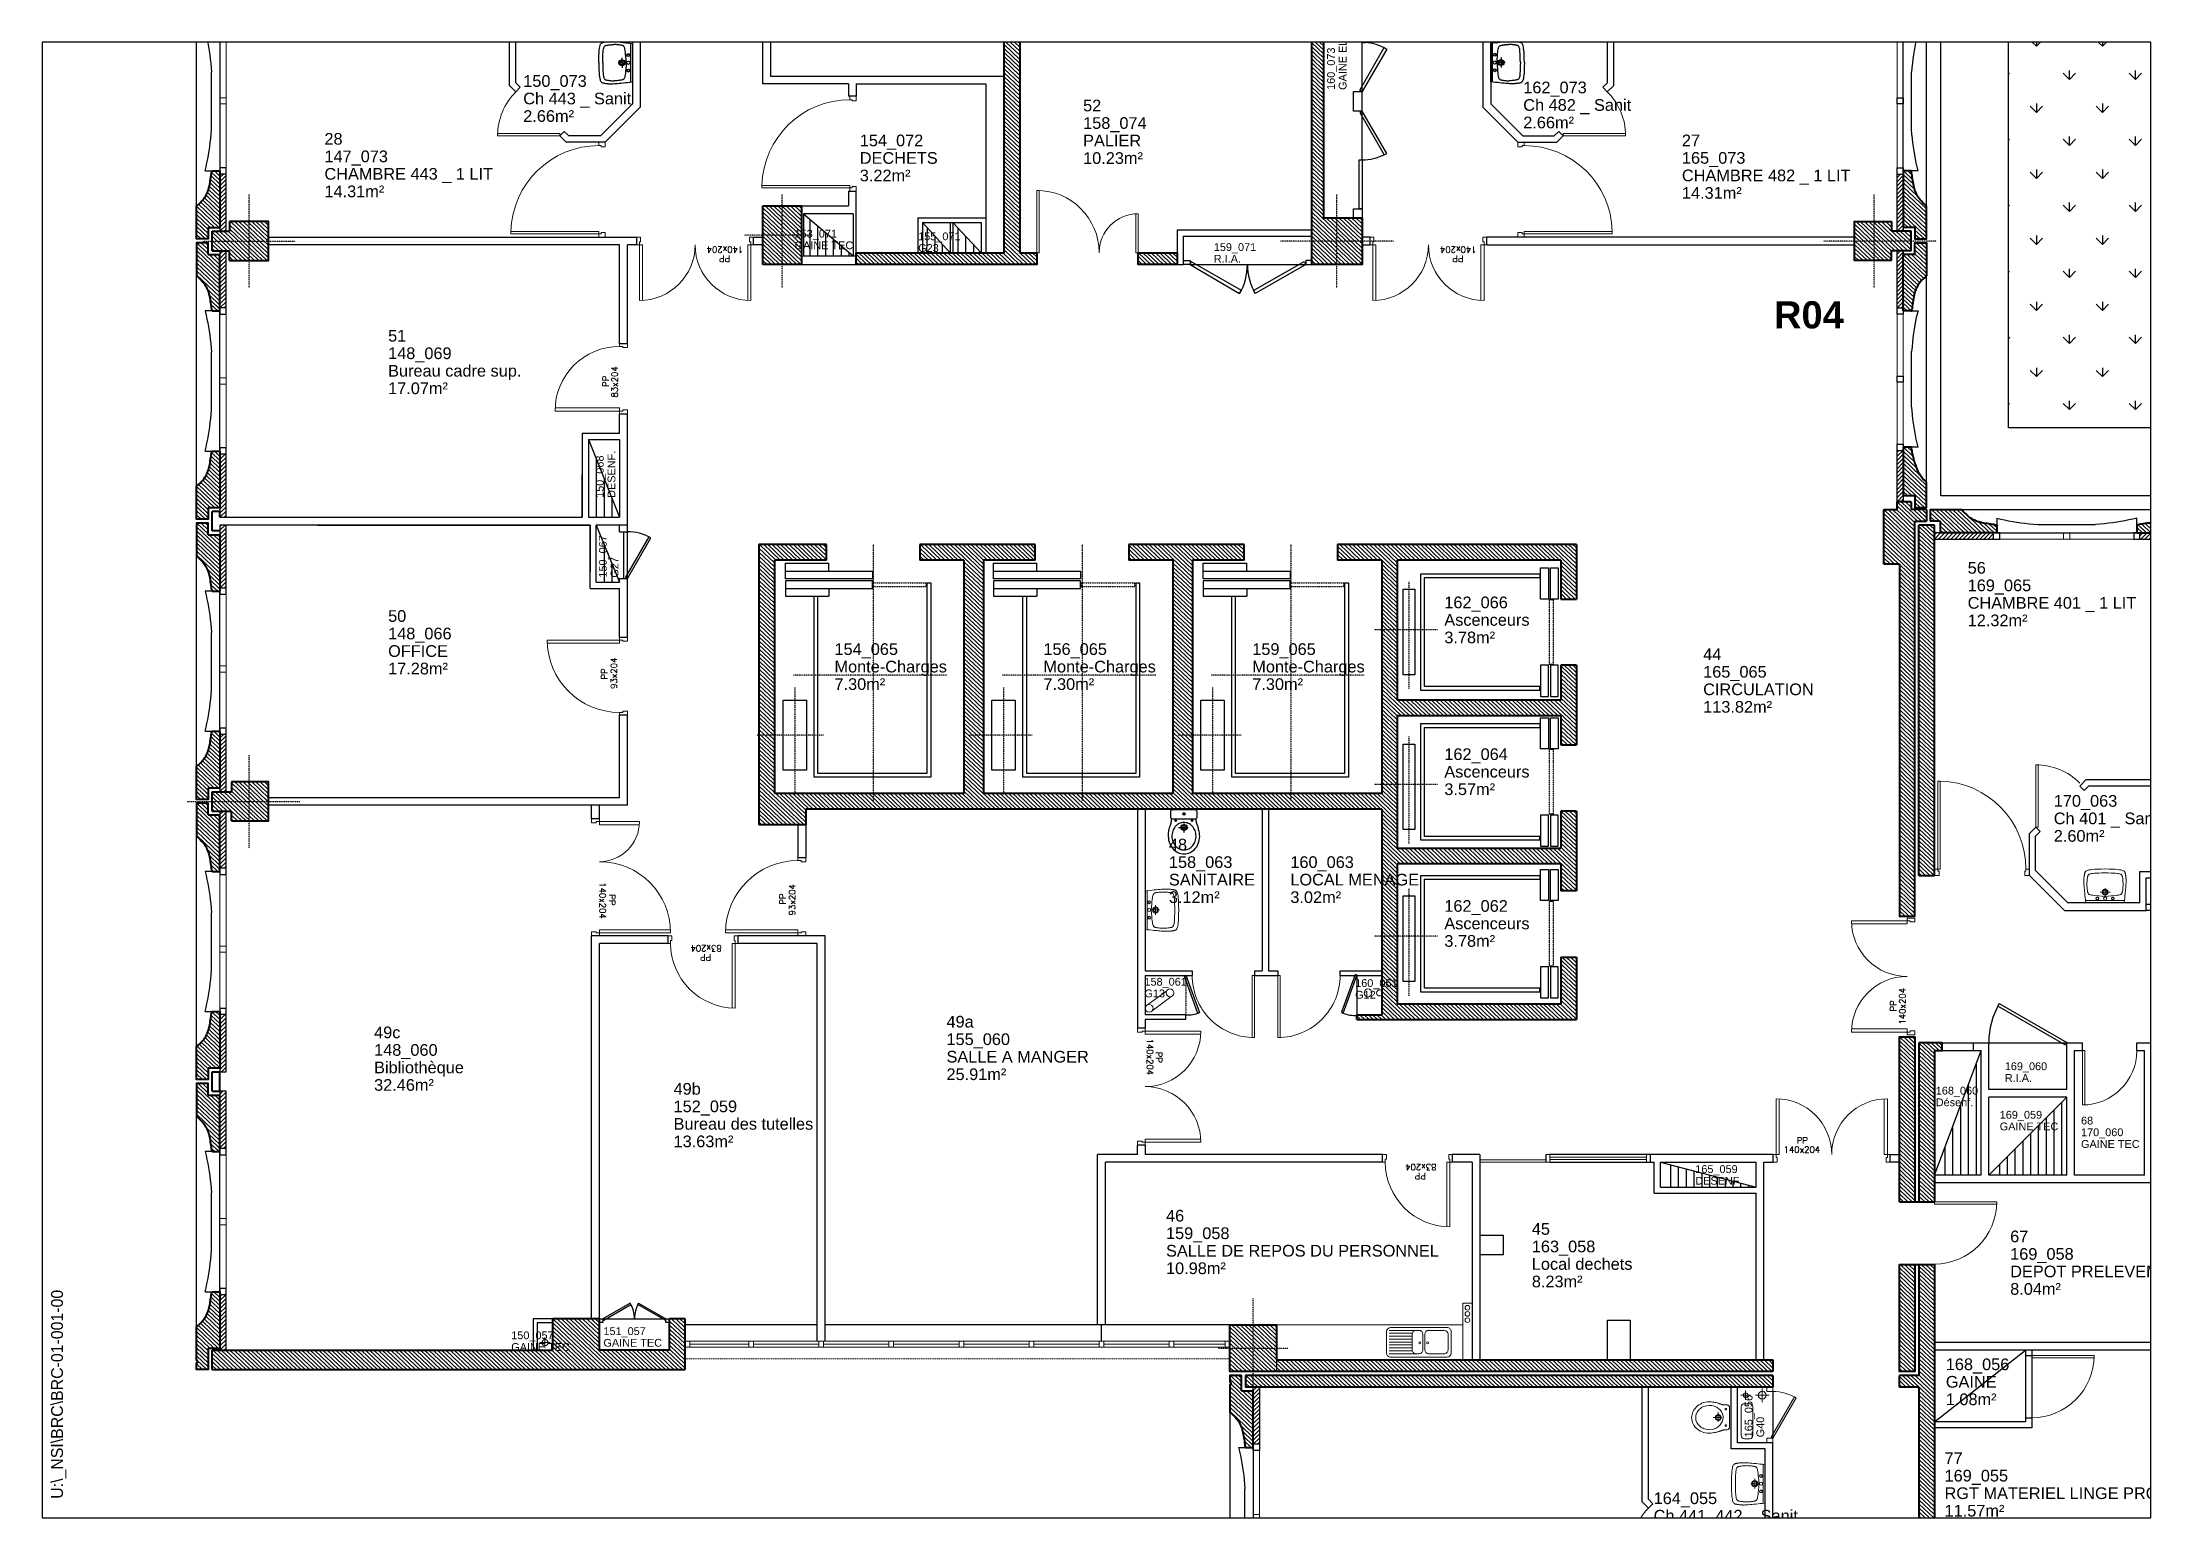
# Paper-space layout 'ascenseur' of a CAD drawing. Header units: metres, sheet in millimetres. Extents: x 550 to 957, y 5 to 289.
# The model-space entities are those that its viewports show. They can reach past a viewport. Long polylines and large blocks are cut down to what shows.
import ezdxf
from ezdxf.enums import TextEntityAlignment as Align

# ---------------------------------------------------------------- set-up
doc = ezdxf.new("R2010")
doc.units = ezdxf.units.M
doc.header["$LTSCALE"] = 0.6
doc.header["$MEASUREMENT"] = 0
for name, pattern in [('CACHÉ', [0.25, 0.125, -0.125]), ('CONTINU', [0]), ('POINTILLÉS', [0.1, 0.05, -0.05])]:
    doc.linetypes.add(name, pattern=pattern)
doc.layers.get('0').update_dxf_attribs({"linetype": 'CONTINUOUS'})
for name, color, linetype in [('001axes', 1, 'CONTINUOUS'), ('006 sanitaire', 5, 'CONTINUOUS'), ('00_Fmult', 7, 'CONTINUOUS'), ('4', 4, 'CONTINUOUS'), ('A_ACCÈS', 7, 'CONTINUOUS'), ('A_AGENC', 204, 'CONTINUOUS'), ('A_Etiqu_Gaine', 8, 'CONTINUOUS'), ('A_Etiqu_Gaine_ancien', 8, 'CONTINUOUS'), ('A_Etiqu_Gaine_code', 8, 'CONTINUOUS'), ('A_Etiqu_Local', 8, 'CONTINUOUS'), ('A_Etiqu_Local_ancien', 8, 'CONTINUOUS'), ('A_HACH_CLOIS', 7, 'CONTINU'), ('A_HACH_STRUC', 7, 'CONTINUOUS'), ('A_MUR_CLOIS', 8, 'CONTINU'), ('A_MURS_ALÈG', 7, 'CONTINU'), ('A_VEGETATION', 3, 'CONTINUOUS'), ('TEXTE', 8, 'CONTINU')]:
    doc.layers.add(name, color=color, linetype=linetype)
for name, color, linetype, lineweight in [('A_CHASS', 4, 'CONTINU', 0), ('A_MURS_STRU', 7, 'CONTINU', 40), ('A_PORTE', 8, 'CONTINU', 0), ('A_SANI', 5, 'CONTINU', 0)]:
    doc.layers.add(name, color=color, linetype=linetype, lineweight=lineweight)
doc.styles.add('Attribut', font='arial.ttf')
doc.styles.add('ROMANS8', font='romans8', dxfattribs={"height": 10})
doc.styles.add('TEXT_1', font='arial.ttf', dxfattribs={"height": 0.1})

psp = doc.layouts.new('ascenseur')

# ---------------------------------------------------------------- texts
at = {"layer": '00_Fmult', "insert": (552.19, 8.39), "char_height": 2.2861, "width": 126.4238, "attachment_point": 1, "rotation": 90}
psp.add_mtext('U:\\\\_NSI\\\\BRC\\\\BRC-01-001-00', dxfattribs=at)

msp = doc.modelspace()

# ---------------------------------------------------------------- texts
at = {"layer": 'TEXTE', "color": 8, "insert": (165.339, 70.172), "char_height": 0.35, "width": 8.427, "attachment_point": 1, "rotation": 0.083, "style": 'TEXT_1'}
msp.add_mtext('{\\fArial|b1|i0|c0|p34;R04}', dxfattribs=at)

# ---------------------------------------------------------------- blocks, each defined once
blk = doc.blocks.new('BROCA4-G171')
at = {"layer": '006 sanitaire', "linetype": 'Continuous'}
for p, q in [((13.164608, 18.149704), (13.164608, 18.037399)), ((13.096249, 18.100876), (13.218319, 18.100876))]:
    blk.add_line(p, q, dxfattribs=at)
for points in [[(12.964413, 18.010544), (12.966108, 18.029907), (12.96821, 18.047093), (12.970638, 18.062267), (12.97331, 18.075596), (12.976145, 18.087245), (12.979061, 18.09738), (12.981977, 18.106167), (12.984812, 18.113773), (12.987484, 18.120363), (12.989912, 18.126104), (12.989912, 18.126104), (12.991011, 18.128708), (12.992034, 18.131163), (12.992984, 18.133493), (12.993866, 18.13572), (12.994684, 18.137866), (12.995444, 18.139954), (12.996149, 18.142007), (12.996804, 18.144046), (12.997414, 18.146096), (12.997982, 18.148178), (12.997982, 18.148178), (12.998513, 18.15031), (12.999009, 18.152488), (12.999471, 18.154705), (12.999899, 18.156951), (13.000296, 18.15922), (13.000663, 18.161501), (13.001, 18.163787), (13.001309, 18.16607), (13.001591, 18.168341), (13.001848, 18.170592), (13.001848, 18.170592), (13.002289, 18.175016), (13.002642, 18.179355), (13.002917, 18.183641), (13.003124, 18.187903), (13.003272, 18.192171), (13.003371, 18.196474), (13.003431, 18.200843), (13.003462, 18.205308), (13.003474, 18.209898), (13.003475, 18.214643)], [(13.364803, 18.010544), (13.361877, 18.029907), (13.35897, 18.047093), (13.356102, 18.062267), (13.353293, 18.075596), (13.350562, 18.087245), (13.347928, 18.09738), (13.345412, 18.106167), (13.343032, 18.113773), (13.340809, 18.120363), (13.338762, 18.126104), (13.338762, 18.126104), (13.337809, 18.128708), (13.3369, 18.131163), (13.33603, 18.133493), (13.335194, 18.13572), (13.334387, 18.137866), (13.333605, 18.139954), (13.332843, 18.142007), (13.332095, 18.144046), (13.331357, 18.146096), (13.330624, 18.148178), (13.330624, 18.148178), (13.329892, 18.15031), (13.329165, 18.152488), (13.328448, 18.154705), (13.327746, 18.156951), (13.327063, 18.15922), (13.326405, 18.161501), (13.325776, 18.163787), (13.325181, 18.16607), (13.324625, 18.168341), (13.324113, 18.170592), (13.324113, 18.170592), (13.323231, 18.175016), (13.322525, 18.179355), (13.321975, 18.183641), (13.321561, 18.187903), (13.321265, 18.192171), (13.321066, 18.196474), (13.320946, 18.200843), (13.320884, 18.205308), (13.320861, 18.209898), (13.320858, 18.214643)]]:
    blk.add_lwpolyline(points, dxfattribs=at)
for points in [[(12.99371, 18.235855), (12.99371, 18.300367, -0.414214), (13.023708, 18.330367), (13.300623, 18.330368, -0.414214), (13.330623, 18.300367), (13.330624, 18.235855, -0.414214), (13.300623, 18.205855), (13.023708, 18.205856, -0.414214)], [(13.168246, 17.812803, 0.110065), (13.226413, 17.827034, 0.102556), (13.276961, 17.866557, 0.093461), (13.309184, 17.923304, 0.087911), (13.319862, 17.991784, 0.087911), (13.30636, 18.059765, 0.093461), (13.271816, 18.11513, 0.102556), (13.219676, 18.152527, 0.110065), (13.16097, 18.164339, 0.110065), (13.102803, 18.150108, 0.102556), (13.052255, 18.110586, 0.093461), (13.020032, 18.053839, 0.087911), (13.009354, 17.985358, 0.087911), (13.022856, 17.917378, 0.093461), (13.0574, 17.862012, 0.102556), (13.10954, 17.824615, 0.110065)]]:
    blk.add_lwpolyline(points, format="xyb", close=True, dxfattribs=at)
blk.add_lwpolyline([(12.963506, 18.009849, 0.092603), (12.973681, 17.91492, 0.097518), (13.016058, 17.834678, 0.107322), (13.085472, 17.778927, 0.116228), (13.165647, 17.760035, 0.11669), (13.245731, 17.778983, 0.108258), (13.314557, 17.834678, 0.098236), (13.356164, 17.914804, 0.092772), (13.365517, 18.009848, 0.094013)], format="xyb", dxfattribs=at)
for centre, radius in [((13.057186, 18.188766), 0.010462), ((13.164608, 18.274216), 0.01664), ((13.164608, 18.274216), 0.016619), ((13.164608, 18.274216), 0.009631), ((13.164608, 18.274216), 0.000007), ((13.267147, 18.188766), 0.010462), ((13.164608, 18.100876), 0.038283), ((13.164608, 18.100876), 0.027569)]:
    blk.add_circle(centre, radius, dxfattribs=at)
blk = doc.blocks.new('A_Etiqu_Local')
at = {"style": 'Attribut', "flags": 1}
for tag, p in [('CODE_HOPITAL', (-0.446, 1.632)), ('CODE_SITE', (-0.446, 1.407)), ('CODE_BATIMENT', (-0.446, 1.182)), ('CODE_SECTEUR', (-0.446, 0.957)), ('CODE_ETAGE', (-0.446, 0.732)), ('NOM_NORMALISE', (-0.446, -0.843)), ('SECTEUR_ACTIVITE', (-0.446, -1.068)), ('SOUS_SECTEUR_ACTIVITE', (-0.446, -1.293)), ('VOLUME', (-0.446, -1.518)), ('SERVICE', (-0.446, -1.743)), ('CODE_UG', (-0.446, -1.968)), ('CODE_UA', (-0.446, -2.193)), ('CODE_POLE', (-0.446, -2.418)), ('OCCUPANT_EXTERNE', (-0.446, -2.643)), ('ACCES_HANDICAPES', (-0.446, -3.093)), ('DISPONIBILITE', (-0.446, -2.868)), ('NATURE_SOL', (-0.446, -3.318)), ('RISQUE_LABORATOIRE', (-0.446, -3.543)), ('AMIANTE', (-0.446, -3.768))]:
    blk.add_attdef(tag, p, '', height=0.15, dxfattribs=at)
at = {"layer": 'A_Etiqu_Local', "style": 'Attribut'}
for tag, p in [('CODE_PIECE', (-0.446, 0.282)), ('NOM_USAGE', (-0.446, 0.057)), ('SURFACE', (-0.446, -0.168))]:
    blk.add_attdef(tag, p, '', height=0.15, dxfattribs=at)
at = {"layer": 'A_Etiqu_Local_ancien', "style": 'Attribut'}
blk.add_attdef('CODE_PIECE_ANCIEN', (-0.446, 0.507), '', height=0.15, dxfattribs=at)
blk = doc.blocks.new('A_Etiqu_Gaine')
at = {"style": 'Attribut', "flags": 1}
for tag, p in [('CODE_HOPITAL', (-0.432, 0.865)), ('CODE_SITE', (-0.432, 0.715)), ('CODE_BATIMENT', (-0.432, 0.565)), ('CODE_SECTEUR', (-0.432, 0.415)), ('CODE_ETAGE', (-0.432, 0.265)), ('NOM_NORMALISE', (-0.432, -0.335)), ('SECTEUR_ACTIVITE', (-0.432, -0.485)), ('SOUS_SECTEUR_ACTIVITE', (-0.432, -0.635)), ('SURFACE', (-0.432, -0.785)), ('CODE_UG', (-0.432, -0.935)), ('CODE_POLE', (-0.432, -1.085)), ('AMIANTE', (-0.432, -1.235))]:
    blk.add_attdef(tag, p, '', height=0.1, dxfattribs=at)
at = {"layer": 'A_Etiqu_Gaine', "style": 'Attribut'}
blk.add_attdef('NOM_USAGE', (-0.432, -0.185), '', height=0.1, dxfattribs=at)
at = {"layer": 'A_Etiqu_Gaine_ancien', "style": 'Attribut'}
blk.add_attdef('CODE_PIECE_ANCIEN', (-0.432, 0.115), '', height=0.1, dxfattribs=at)
at = {"layer": 'A_Etiqu_Gaine_code', "style": 'Attribut'}
blk.add_attdef('CODE_PIECE', (-0.432, -0.035), '', height=0.1, dxfattribs=at)
blk = doc.blocks.new('P80bt10')
for p, q in [((0.035, 0.93), (0.035, 0.1)), ((0.075, 0.929), (0.075, 0.1)), ((0, 0.1), (0, 0)), ((0, 0.1), (0.035, 0.1)), ((0, 0), (0.05, 0)), ((0.035, 0.1), (0.075, 0.1)), ((0.035, 0.1), (0.035, 0.06)), ((0.035, 0.06), (0.05, 0.06)), ((0.05, 0.06), (0.05, 0)), ((0.865, 0.06), (0.85, 0.06)), ((0.85, 0.06), (0.85, 0)), ((0.9, 0), (0.85, 0)), ((0.865, 0.1), (0.865, 0.06)), ((0.9, 0.1), (0.865, 0.1)), ((0.9, 0.1), (0.9, 0))]:
    blk.add_line(p, q)
blk.add_arc((0.035, 0.1), 0.83, 0, 90)
at = {"style": 'ROMANS8'}
for tag, p in [('DEF', (0.416, 0.239)), ('DIM', (0.409, 0.124))]:
    blk.add_attdef(tag, text='', height=0.08, dxfattribs=at).set_placement(p, align=Align.CENTER)
blk = doc.blocks.new('BATI-10')
for p, q in [((0, 0.1), (0, 0)), ((0, 0.1), (0.035, 0.1)), ((0, 0), (0.05, 0)), ((0.035, 0.1), (0.035, 0.06)), ((0.035, 0.06), (0.05, 0.06)), ((0.05, 0.06), (0.05, 0))]:
    blk.add_line(p, q)
blk = doc.blocks.new('P90bt10')
for p, q in [((0.035, 1.03), (0.035, 0.1)), ((0.075, 1.029), (0.075, 0.1)), ((0.035, 0.1), (0.075, 0.1))]:
    blk.add_line(p, q)
blk.add_arc((0.035, 0.1), 0.93, 0, 90)
blk.add_blockref('BATI-10', (0, 0))
at = {"xscale": -1}
blk.add_blockref('BATI-10', (1, 0), dxfattribs=at)
at = {"style": 'ROMANS8'}
for tag, p in [('DEF', (0.47, 0.256)), ('DIM', (0.461, 0.134))]:
    blk.add_attdef(tag, text='', height=0.08, dxfattribs=at).set_placement(p, align=Align.CENTER)
blk = doc.blocks.new('P140-bt10')
for p, q in [((0.035, 0.815), (0.035, 0.1)), ((0.075, 0.814), (0.075, 0.1)), ((1.425, 0.814), (1.425, 0.1)), ((1.465, 0.815), (1.465, 0.1)), ((0, 0.1), (0, 0)), ((0, 0.1), (0.035, 0.1)), ((0, 0), (0.05, 0)), ((0.035, 0.1), (0.075, 0.1)), ((0.035, 0.1), (0.035, 0.06)), ((0.035, 0.06), (0.05, 0.06)), ((0.05, 0.06), (0.05, 0)), ((1.465, 0.1), (1.425, 0.1)), ((1.465, 0.06), (1.45, 0.06)), ((1.45, 0.06), (1.45, 0)), ((1.5, 0), (1.45, 0)), ((1.465, 0.1), (1.465, 0.06)), ((1.5, 0.1), (1.465, 0.1)), ((1.5, 0.1), (1.5, 0)), ((1.5, 0), (1.5, 0))]:
    blk.add_line(p, q)
for centre, start, end in [((0.035, 0.1), 0, 90), ((1.465, 0.1), 90, 180)]:
    blk.add_arc(centre, 0.715, start, end)
at = {"style": 'ROMANS8'}
for tag, p in [('DEF', (0.372, 0.239)), ('DIM', (0.367, 0.122))]:
    blk.add_attdef(tag, text='', height=0.08, dxfattribs=at).set_placement(p, align=Align.CENTER)
blk = doc.blocks.new('P140-90-bt10')
for p, q in [((0.037, 1.016), (0.037, 0.101)), ((0.077, 1.015), (0.077, 0.101)), ((1.427, 0.614), (1.427, 0.101)), ((1.467, 0.616), (1.467, 0.101)), ((0.002, 0.101), (0.002, 0.001)), ((0.002, 0.101), (0.037, 0.101)), ((0.002, 0.001), (0.052, 0.001)), ((0.037, 0.101), (0.077, 0.101)), ((0.037, 0.101), (0.037, 0.061)), ((0.037, 0.061), (0.052, 0.061)), ((0.052, 0.061), (0.052, 0.001)), ((1.427, 0.101), (1.467, 0.101)), ((1.467, 0.061), (1.452, 0.061)), ((1.452, 0.061), (1.452, 0.001)), ((1.502, 0.001), (1.452, 0.001)), ((1.467, 0.101), (1.467, 0.061)), ((1.502, 0.101), (1.467, 0.101)), ((1.502, 0.101), (1.502, 0.001))]:
    blk.add_line(p, q)
for centre, radius, start, end in [((0.037, 0.101), 0.915, 0, 90), ((1.467, 0.101), 0.515, 90, 180)]:
    blk.add_arc(centre, radius, start, end)
at = {"style": 'ROMANS8'}
for tag, p in [('DEF', (0.462, 0.225)), ('DIM', (0.454, 0.103))]:
    blk.add_attdef(tag, text='', height=0.08, dxfattribs=at).set_placement(p, align=Align.CENTER)
blk = doc.blocks.new('P90-bt10')
for p, q in [((0.035, 1.03), (0.035, 0.1)), ((0.075, 1.029), (0.075, 0.1)), ((0.035, 0.1), (0.075, 0.1))]:
    blk.add_line(p, q)
blk.add_arc((0.035, 0.1), 0.93, 0, 90)
blk.add_blockref('BATI-10', (0, 0))
at = {"xscale": -1}
blk.add_blockref('BATI-10', (1, 0), dxfattribs=at)
at = {"style": 'ROMANS8'}
for tag, p in [('DEF', (0.47, 0.256)), ('DIM', (0.461, 0.134))]:
    blk.add_attdef(tag, text='', height=0.08, dxfattribs=at).set_placement(p, align=Align.CENTER)
blk = doc.blocks.new('A$C26E73A60')
at = {"layer": '006 sanitaire', "linetype": 'Continuous'}
for p, q in [((0.117, 0.542), (0.124, 0.542)), ((0.124, 0.542), (0.13, 0.543)), ((0.13, 0.543), (0.135, 0.543)), ((0.135, 0.543), (0.141, 0.543)), ((0.141, 0.543), (0.146, 0.543)), ((0.146, 0.543), (0.152, 0.544)), ((0.152, 0.544), (0.158, 0.544)), ((0.158, 0.544), (0.164, 0.543)), ((0.164, 0.543), (0.17, 0.543)), ((0.17, 0.543), (0.177, 0.543)), ((0.177, 0.543), (0.185, 0.543)), ((0.185, 0.543), (0.201, 0.542)), ((0, 0.27), (0.001, 0.321)), ((0, 0.274), (0.001, 0.222)), ((0.001, 0.321), (0.002, 0.365)), ((0.002, 0.365), (0.004, 0.401)), ((0.004, 0.401), (0.006, 0.431)), ((0.006, 0.431), (0.009, 0.456)), ((0.009, 0.456), (0.012, 0.475)), ((0.012, 0.475), (0.015, 0.49)), ((0.015, 0.49), (0.019, 0.501)), ((0.019, 0.501), (0.023, 0.51)), ((0.023, 0.51), (0.028, 0.517)), ((0.028, 0.517), (0.03, 0.519)), ((0.03, 0.519), (0.033, 0.522)), ((0.033, 0.522), (0.035, 0.524)), ((0.035, 0.524), (0.038, 0.526)), ((0.038, 0.526), (0.041, 0.528)), ((0.041, 0.528), (0.045, 0.529)), ((0.045, 0.529), (0.048, 0.53)), ((0.048, 0.53), (0.052, 0.532)), ((0.051, 0.314), (0.052, 0.351)), ((0.051, 0.27), (0.051, 0.314)), ((0.051, 0.273), (0.051, 0.229)), ((0.052, 0.532), (0.057, 0.533)), ((0.052, 0.351), (0.053, 0.382)), ((0.053, 0.382), (0.055, 0.407)), ((0.055, 0.407), (0.057, 0.428)), ((0.057, 0.533), (0.062, 0.534)), ((0.057, 0.428), (0.06, 0.445)), ((0.06, 0.445), (0.062, 0.457)), ((0.062, 0.534), (0.067, 0.535)), ((0.062, 0.457), (0.065, 0.467)), ((0.065, 0.467), (0.068, 0.474)), ((0.067, 0.535), (0.073, 0.536)), ((0.068, 0.474), (0.072, 0.48)), ((0.072, 0.48), (0.073, 0.482)), ((0.073, 0.536), (0.079, 0.537)), ((0.073, 0.482), (0.075, 0.484)), ((0.075, 0.484), (0.077, 0.486)), ((0.077, 0.486), (0.079, 0.487)), ((0.079, 0.537), (0.085, 0.538)), ((0.079, 0.487), (0.081, 0.488)), ((0.081, 0.488), (0.083, 0.489)), ((0.083, 0.489), (0.086, 0.49)), ((0.085, 0.538), (0.091, 0.539)), ((0.086, 0.49), (0.088, 0.491)), ((0.088, 0.491), (0.091, 0.492)), ((0.091, 0.539), (0.098, 0.539)), ((0.091, 0.492), (0.095, 0.493)), ((0.095, 0.493), (0.102, 0.495)), ((0.098, 0.539), (0.105, 0.54)), ((0.102, 0.495), (0.11, 0.496)), ((0.105, 0.54), (0.111, 0.541)), ((0.11, 0.496), (0.12, 0.498)), ((0.111, 0.541), (0.117, 0.542)), ((0.12, 0.498), (0.13, 0.499)), ((0.13, 0.499), (0.14, 0.5)), ((0.14, 0.5), (0.151, 0.501)), ((0.151, 0.501), (0.162, 0.502)), ((0.162, 0.502), (0.173, 0.503)), ((0.173, 0.503), (0.184, 0.504)), ((0.184, 0.504), (0.195, 0.504)), ((0.21, 0.504), (0.199, 0.504)), ((0.201, 0.542), (0.219, 0.54)), ((0.221, 0.503), (0.21, 0.504)), ((0.219, 0.54), (0.24, 0.538)), ((0.232, 0.502), (0.221, 0.503)), ((0.243, 0.501), (0.232, 0.502)), ((0.24, 0.538), (0.263, 0.536)), ((0.254, 0.5), (0.243, 0.501)), ((0.265, 0.499), (0.254, 0.5)), ((0.263, 0.536), (0.287, 0.534)), ((0.275, 0.498), (0.265, 0.499)), ((0.284, 0.496), (0.275, 0.498)), ((0.292, 0.495), (0.284, 0.496)), ((0.287, 0.534), (0.313, 0.531)), ((0.3, 0.493), (0.292, 0.495)), ((0.298, 0.27), (0.298, 0.333)), ((0.303, 0.492), (0.3, 0.493)), ((0.306, 0.491), (0.303, 0.492)), ((0.308, 0.49), (0.306, 0.491)), ((0.311, 0.489), (0.308, 0.49)), ((0.313, 0.488), (0.311, 0.489)), ((0.313, 0.531), (0.341, 0.528)), ((0.315, 0.487), (0.313, 0.488)), ((0.317, 0.486), (0.315, 0.487)), ((0.319, 0.484), (0.317, 0.486)), ((0.321, 0.482), (0.319, 0.484)), ((0.323, 0.48), (0.321, 0.482)), ((0.326, 0.474), (0.323, 0.48)), ((0.329, 0.467), (0.326, 0.474)), ((0.332, 0.457), (0.329, 0.467)), ((0.335, 0.445), (0.332, 0.457)), ((0.338, 0.428), (0.335, 0.445)), ((0.341, 0.407), (0.338, 0.428)), ((0.341, 0.528), (0.37, 0.526)), ((0.344, 0.382), (0.341, 0.407)), ((0.347, 0.351), (0.344, 0.382)), ((0.35, 0.314), (0.347, 0.351)), ((0.353, 0.27), (0.35, 0.314)), ((0.353, 0.273), (0.35, 0.229)), ((0.37, 0.526), (0.4, 0.523)), ((0.4, 0.523), (0.432, 0.519)), ((0.407, 0.519), (0.407, 0.024)), ((0.432, 0.519), (0.432, 0.024)), ((0.001, 0.222), (0.002, 0.179)), ((0.002, 0.179), (0.004, 0.142)), ((0.004, 0.142), (0.006, 0.112)), ((0.006, 0.112), (0.009, 0.088)), ((0.009, 0.088), (0.012, 0.069)), ((0.012, 0.069), (0.015, 0.054)), ((0.015, 0.054), (0.019, 0.042)), ((0.019, 0.042), (0.023, 0.033)), ((0.023, 0.033), (0.028, 0.027)), ((0.028, 0.027), (0.03, 0.024)), ((0.03, 0.024), (0.033, 0.022)), ((0.033, 0.022), (0.035, 0.02)), ((0.035, 0.02), (0.038, 0.018)), ((0.038, 0.018), (0.041, 0.016)), ((0.041, 0.016), (0.045, 0.014)), ((0.045, 0.014), (0.048, 0.013)), ((0.048, 0.013), (0.052, 0.012)), ((0.051, 0.229), (0.052, 0.192)), ((0.052, 0.192), (0.053, 0.161)), ((0.052, 0.012), (0.057, 0.011)), ((0.053, 0.161), (0.055, 0.135)), ((0.055, 0.135), (0.057, 0.114)), ((0.057, 0.114), (0.06, 0.098)), ((0.057, 0.011), (0.062, 0.01)), ((0.06, 0.098), (0.062, 0.085)), ((0.062, 0.085), (0.065, 0.075)), ((0.062, 0.01), (0.067, 0.009)), ((0.065, 0.075), (0.068, 0.068)), ((0.067, 0.009), (0.073, 0.008)), ((0.068, 0.068), (0.072, 0.063)), ((0.072, 0.063), (0.073, 0.061)), ((0.073, 0.061), (0.075, 0.059)), ((0.073, 0.008), (0.079, 0.007)), ((0.075, 0.059), (0.077, 0.057)), ((0.077, 0.057), (0.079, 0.055)), ((0.079, 0.055), (0.081, 0.054)), ((0.079, 0.007), (0.085, 0.006)), ((0.081, 0.054), (0.083, 0.053)), ((0.083, 0.053), (0.086, 0.052)), ((0.085, 0.006), (0.091, 0.005)), ((0.086, 0.052), (0.088, 0.051)), ((0.088, 0.051), (0.091, 0.05)), ((0.091, 0.05), (0.095, 0.05)), ((0.091, 0.005), (0.098, 0.004)), ((0.095, 0.05), (0.102, 0.048)), ((0.098, 0.004), (0.105, 0.003)), ((0.102, 0.048), (0.11, 0.046)), ((0.105, 0.003), (0.111, 0.003)), ((0.11, 0.046), (0.12, 0.045)), ((0.111, 0.003), (0.117, 0.002)), ((0.117, 0.002), (0.124, 0.001)), ((0.12, 0.045), (0.13, 0.043)), ((0.124, 0.001), (0.13, 0.001)), ((0.13, 0.043), (0.14, 0.042)), ((0.13, 0.001), (0.135, 0.001)), ((0.135, 0.001), (0.141, 0)), ((0.14, 0.042), (0.151, 0.041)), ((0.141, 0), (0.146, 0)), ((0.146, 0), (0.152, 0)), ((0.151, 0.041), (0.163, 0.04)), ((0.152, 0), (0.158, 0)), ((0.158, 0), (0.164, 0)), ((0.163, 0.04), (0.174, 0.039)), ((0.164, 0), (0.17, 0)), ((0.17, 0), (0.177, 0.001)), ((0.174, 0.039), (0.186, 0.039)), ((0.177, 0.001), (0.185, 0.001)), ((0.185, 0.001), (0.201, 0.002)), ((0.186, 0.039), (0.197, 0.038)), ((0.208, 0.039), (0.197, 0.038)), ((0.201, 0.002), (0.219, 0.003)), ((0.22, 0.039), (0.208, 0.039)), ((0.219, 0.003), (0.24, 0.005)), ((0.231, 0.04), (0.22, 0.039)), ((0.243, 0.041), (0.231, 0.04)), ((0.24, 0.005), (0.263, 0.007)), ((0.254, 0.042), (0.243, 0.041)), ((0.298, 0.27), (0.247, 0.27)), ((0.265, 0.043), (0.254, 0.042)), ((0.263, 0.007), (0.287, 0.01)), ((0.275, 0.045), (0.265, 0.043)), ((0.284, 0.046), (0.275, 0.045)), ((0.292, 0.048), (0.284, 0.046)), ((0.287, 0.01), (0.313, 0.012)), ((0.3, 0.05), (0.292, 0.048)), ((0.298, 0.27), (0.298, 0.207)), ((0.298, 0.27), (0.349, 0.27)), ((0.303, 0.05), (0.3, 0.05)), ((0.306, 0.051), (0.303, 0.05)), ((0.308, 0.052), (0.306, 0.051)), ((0.311, 0.053), (0.308, 0.052)), ((0.313, 0.054), (0.311, 0.053)), ((0.315, 0.055), (0.313, 0.054)), ((0.313, 0.012), (0.341, 0.015)), ((0.317, 0.057), (0.315, 0.055)), ((0.319, 0.059), (0.317, 0.057)), ((0.321, 0.061), (0.319, 0.059)), ((0.323, 0.063), (0.321, 0.061)), ((0.326, 0.068), (0.323, 0.063)), ((0.329, 0.075), (0.326, 0.068)), ((0.332, 0.085), (0.329, 0.075)), ((0.335, 0.098), (0.332, 0.085)), ((0.338, 0.114), (0.335, 0.098)), ((0.341, 0.135), (0.338, 0.114)), ((0.344, 0.161), (0.341, 0.135)), ((0.341, 0.015), (0.37, 0.018)), ((0.347, 0.192), (0.344, 0.161)), ((0.35, 0.229), (0.347, 0.192)), ((0.37, 0.018), (0.4, 0.021)), ((0.4, 0.021), (0.432, 0.024))]:
    blk.add_line(p, q, dxfattribs=at)
for centre, radius in [((0.298, 0.27), 0.0387), ((0.298, 0.27), 0.0274), ((0.38, 0.27), 0.0204), ((0.38, 0.369), 0.0189), ((0.38, 0.369), 0.0144), ((0.38, 0.17), 0.0189), ((0.38, 0.17), 0.0144)]:
    blk.add_circle(centre, radius, dxfattribs=at)

# ---------------------------------------------------------------- hatches: boundary and pattern name
at = {"layer": 'A_HACH_CLOIS'}
h = msp.add_hatch(dxfattribs=at)
h.set_pattern_fill('ANSI31', color=8, scale=0.3, style=0)
h.set_pattern_definition([(45, (145.37486, 71.07139), (-0.0265165, 0.0265165), [])])
h.paths.add_polyline_path([(145.455, 71.807), (145.375, 71.807), (145.375, 71.071), (145.455, 71.071)])
h = msp.add_hatch(dxfattribs=at)
h.set_pattern_fill('ANSI31', color=8, scale=0.3, style=0)
h.set_pattern_definition([(45, (166.919844, 71.071418), (-0.0265165, 0.0265165), [])])
h.paths.add_polyline_path([(167, 71.807), (166.92, 71.807), (166.92, 71.071), (167, 71.071)])
h = msp.add_hatch(dxfattribs=at)
h.set_pattern_fill('ANSI31', color=8, scale=0.3, style=0)
h.set_pattern_definition([(45, (145.37486, 70.086544), (-0.0265165, 0.0265165), [])])
h.paths.add_polyline_path([(145.455, 70.822), (145.375, 70.822), (145.375, 70.087), (145.455, 70.087)])
h = msp.add_hatch(dxfattribs=at)
h.set_pattern_fill('ANSI31', color=8, scale=0.3, style=0)
h.set_pattern_definition([(45, (166.919844, 70.08652), (-0.0265165, 0.0265165), [])])
h.paths.add_polyline_path([(167, 70.822), (166.92, 70.822), (166.92, 70.087), (167, 70.087)])
h = msp.add_hatch(dxfattribs=at)
h.set_pattern_fill('ANSI31', color=8, scale=0.3, style=0)
h.set_pattern_definition([(45, (145.37486, 67.396545), (-0.0265165, 0.0265165), [])])
h.paths.add_polyline_path([(145.455, 68.207), (145.375, 68.207), (145.375, 67.521), (145.375, 67.397), (145.455, 67.397)])
h = msp.add_hatch(dxfattribs=at)
h.set_pattern_fill('ANSI31', color=8, scale=0.3, style=0)
h.set_pattern_definition([(45, (166.919844, 67.596185), (-0.0265165, 0.0265165), [])])
h.paths.add_polyline_path([(167, 68.256), (166.92, 68.256), (166.92, 67.596), (167, 67.596)])
h = msp.add_hatch(dxfattribs=at)
h.set_pattern_fill('ANSI31', color=8, scale=0.3, style=0)
h.set_pattern_definition([(45, (145.37486, 66.486545), (-0.0265165, 0.0265165), [])])
h.paths.add_polyline_path([(145.455, 67.297), (145.375, 67.297), (145.375, 67.222), (145.375, 66.487), (145.455, 66.487)])
h = msp.add_hatch(dxfattribs=at)
h.set_pattern_fill('ANSI31', color=8, scale=0.3, style=0)
h.set_pattern_definition([(45, (167.39986, 67.11617), (-0.0265165, 0.0265165), [])])
h.paths.add_polyline_path([(174.375, 67.196), (173.64, 67.196), (173.64, 67.116), (174.375, 67.116)])
h.paths.add_polyline_path([(171.76, 67.196), (170.95, 67.196), (170.95, 67.116), (171.76, 67.116)])
h.paths.add_polyline_path([(170.85, 67.196), (170.775, 67.196), (170.04, 67.196), (170.04, 67.116), (170.85, 67.116)])
h.paths.add_polyline_path([(168.16, 67.196), (167.4, 67.196), (167.4, 67.116), (168.16, 67.116)])
h = msp.add_hatch(dxfattribs=at)
h.set_pattern_fill('ANSI31', color=8, scale=0.3, style=0)
h.set_pattern_definition([(45, (145.37486, 63.871444), (-0.0265165, 0.0265165), [])])
h.paths.add_polyline_path([(145.455, 64.607), (145.375, 64.607), (145.375, 63.921), (145.375, 63.871), (145.455, 63.871)])
h = msp.add_hatch(dxfattribs=at)
h.set_pattern_fill('ANSI31', color=8, scale=0.3, style=0)
h.set_pattern_definition([(45, (145.37486, 62.886547), (-0.0265165, 0.0265165), [])])
h.paths.add_polyline_path([(145.455, 63.622), (145.375, 63.622), (145.375, 62.887), (145.455, 62.887)])
h = msp.add_hatch(dxfattribs=at)
h.set_pattern_fill('ANSI31', color=8, scale=0.3, style=0)
h.set_pattern_definition([(45, (145.37486, 56.696213), (-0.0265165, 0.0265165), [])])
h.paths.add_polyline_path([(145.455, 61.007), (145.375, 61.007), (145.375, 60.271), (145.455, 60.271)])
h.paths.add_polyline_path([(145.455, 60.022), (145.375, 60.022), (145.375, 59.287), (145.455, 59.287)])
h.paths.add_polyline_path([(145.455, 57.407), (145.375, 57.407), (145.375, 56.696), (145.455, 56.696)])
h = msp.add_hatch(dxfattribs=at)
h.set_pattern_fill('ANSI31', color=8, scale=0.3, style=0)
h.set_pattern_definition([(45, (158.650073, 55.486157), (-0.0265165, 0.0265165), [])])
h.paths.add_polyline_path([(158.73, 56.221), (158.65, 56.221), (158.65, 55.486), (158.73, 55.486)])
at = {"layer": 'A_HACH_STRUC', "linetype": 'Continuous'}
h = msp.add_hatch(dxfattribs=at)
h.set_pattern_fill('ANSI31', color=8, scale=0.3, angle=-88.5553, style=0)
h.set_pattern_definition([(316.4447, (159.399874, 70.64618), (0.02583954, 0.02717661), [])])
h.paths.add_polyline_path([(160.05, 71.246), (159.55, 71.246), (159.55, 77.896), (160.05, 77.896), (160.05, 78.396), (159.4, 78.396), (159.4, 77.896), (159.4, 75.432), (159.4, 71.074), (159.4, 70.696), (159.4, 70.696), (159.4, 70.646), (160.05, 70.646)])
h = msp.add_hatch(dxfattribs=at)
h.set_pattern_fill('ANSI31', color=8, scale=0.3, angle=-88.5553, style=0)
h.set_pattern_definition([(316.444697, (31.032763, 0), (0.02583954, 0.027176611), [])])
h.paths.add_polyline_path([(152.85, 78.246), (152.85, 78.046), (155.45, 78.046), (155.45, 70.796), (153.549, 70.796), (153.549, 70.646), (155.87, 70.646), (155.87, 70.796), (155.65, 70.796), (155.65, 78.046), (159.4, 78.046), (159.4, 78.246)])
h = msp.add_hatch(dxfattribs=at)
h.set_pattern_fill('ANSI31', color=8, scale=0.3, angle=-88.5553, style=0)
h.set_pattern_definition([(316.4447, (157.45249, 73.50674), (0.02583954, 0.0271766), [])])
h.paths.add_polyline_path([(157.597, 76.706), (157.452, 76.706), (157.452, 73.507), (157.597, 73.507)])
h = msp.add_hatch(dxfattribs=at)
h.set_pattern_fill('ANSI31', color=8, scale=0.3, angle=-88.5553, style=0)
h.set_pattern_definition([(316.4447, (145.07485, 70.046543), (0.02583954, 0.0271766), [])])
h.paths.add_polyline_path([(145.375, 71.807), (145.375, 71.847), (145.272, 71.847), (145.27, 71.837), (145.268, 71.823), (145.265, 71.806), (145.263, 71.786), (145.259, 71.765), (145.256, 71.743), (145.252, 71.72), (145.249, 71.697), (145.245, 71.676), (145.241, 71.655), (145.238, 71.646), (145.236, 71.637), (145.234, 71.628), (145.232, 71.62), (145.229, 71.612), (145.227, 71.605), (145.224, 71.597), (145.222, 71.59), (145.219, 71.582), (145.216, 71.575), (145.209, 71.559), (145.202, 71.544), (145.193, 71.527), (145.183, 71.51), (145.171, 71.493), (145.157, 71.474), (145.14, 71.456), (145.121, 71.437), (145.1, 71.417), (145.075, 71.397), (145.075, 70.972), (145.225, 70.972), (145.225, 71.121), (145.375, 71.121)])
h.paths.add_polyline_path([(145.375, 70.772), (145.225, 70.772), (145.225, 70.922), (145.075, 70.922), (145.075, 70.497), (145.1, 70.476), (145.121, 70.456), (145.14, 70.437), (145.157, 70.419), (145.171, 70.4), (145.183, 70.383), (145.193, 70.366), (145.202, 70.35), (145.209, 70.334), (145.216, 70.318), (145.219, 70.311), (145.222, 70.303), (145.224, 70.296), (145.227, 70.288), (145.229, 70.281), (145.232, 70.273), (145.234, 70.265), (145.236, 70.256), (145.238, 70.247), (145.241, 70.238), (145.245, 70.218), (145.249, 70.196), (145.252, 70.173), (145.256, 70.15), (145.259, 70.128), (145.263, 70.107), (145.265, 70.087), (145.268, 70.07), (145.27, 70.056), (145.272, 70.047), (145.375, 70.047), (145.375, 70.087)])
h = msp.add_hatch(dxfattribs=at)
h.set_pattern_fill('ANSI31', color=8, scale=0.3, angle=-88.5553, style=0)
h.set_pattern_definition([(316.4447, (166.999842, 70.971538), (0.0258395, 0.0271766), [])])
h.paths.add_polyline_path([(167.3, 71.397), (167.275, 71.417), (167.253, 71.437), (167.234, 71.456), (167.218, 71.474), (167.204, 71.493), (167.192, 71.51), (167.182, 71.527), (167.173, 71.544), (167.165, 71.559), (167.159, 71.575), (167.156, 71.582), (167.153, 71.59), (167.15, 71.597), (167.148, 71.605), (167.145, 71.612), (167.143, 71.62), (167.141, 71.628), (167.138, 71.637), (167.136, 71.646), (167.134, 71.655), (167.13, 71.676), (167.126, 71.697), (167.122, 71.72), (167.119, 71.743), (167.115, 71.765), (167.112, 71.786), (167.109, 71.806), (167.107, 71.823), (167.105, 71.837), (167.103, 71.847), (167, 71.847), (167, 71.807), (167, 71.121), (167.15, 71.121), (167.15, 70.972), (167.3, 70.972)])
h = msp.add_hatch(dxfattribs=at)
h.set_pattern_fill('ANSI31', color=8, scale=0.3, angle=-88.5553, style=0)
h.set_pattern_definition([(316.4447, (152.349856, 70.646182), (0.0258395, 0.0271766), [])])
h.paths.add_polyline_path([(152.85, 71.396), (152.35, 71.396), (152.35, 70.646), (152.85, 70.646)])
h = msp.add_hatch(dxfattribs=at)
h.set_pattern_fill('ANSI31', color=8, scale=0.3, angle=-88.5553, style=0)
h.set_pattern_definition([(316.4447, (145.274854, 70.696216), (0.0258395, 0.0271766), [])])
h.paths.add_polyline_path([(146, 70.896), (146, 71.196), (145.5, 71.196), (145.5, 71.071), (145.275, 71.071), (145.275, 70.822), (145.5, 70.822), (145.5, 70.696), (146, 70.696)])
h = msp.add_hatch(dxfattribs=at)
h.set_pattern_fill('ANSI31', color=8, scale=0.3, angle=-88.5553, style=0)
h.set_pattern_definition([(316.4447, (166.374846, 70.696178), (0.0258395, 0.0271766), [])])
h.paths.add_polyline_path([(167.1, 71.071), (166.85, 71.071), (166.85, 71.196), (166.375, 71.196), (166.375, 70.897), (166.375, 70.696), (166.85, 70.696), (166.85, 70.822), (167.1, 70.822)])
h = msp.add_hatch(dxfattribs=at)
h.set_pattern_fill('ANSI31', color=8, scale=0.3, angle=-88.5553, style=0)
h.set_pattern_definition([(316.445, (157.169877, 70.64618), (0.0258395, 0.0271766), [])])
h.paths.add_polyline_path([(157.67, 70.796), (157.67, 70.646), (157.17, 70.646), (157.17, 70.796)])
h = msp.add_hatch(dxfattribs=at)
h.set_pattern_fill('ANSI31', color=8, scale=0.3, angle=-88.5553, style=0)
h.set_pattern_definition([(316.4447, (166.999842, 70.043904), (0.0258395, 0.0271766), [])])
h.paths.add_polyline_path([(167.3, 70.922), (167.15, 70.922), (167.15, 70.772), (167, 70.772), (167, 70.044), (167.105, 70.044), (167.112, 70.08), (167.115, 70.102), (167.117, 70.115), (167.124, 70.168), (167.126, 70.182), (167.128, 70.195), (167.132, 70.22), (167.136, 70.243), (167.137, 70.248), (167.145, 70.28), (167.157, 70.314), (167.177, 70.358), (167.218, 70.419), (167.3, 70.497)])
h = msp.add_hatch(dxfattribs=at)
h.set_pattern_fill('ANSI31', color=8, scale=0.3, angle=-88.5553, style=0)
h.set_pattern_definition([(316.4447, (166.999842, 67.52118), (0.0258395, 0.0271766), [])])
h.paths.add_polyline_path([(167.192, 67.984), (167.182, 68.007), (167.173, 68.029), (167.165, 68.05), (167.159, 68.069), (167.156, 68.078), (167.153, 68.087), (167.15, 68.095), (167.148, 68.103), (167.145, 68.111), (167.143, 68.118), (167.141, 68.126), (167.138, 68.134), (167.136, 68.141), (167.134, 68.149), (167.13, 68.166), (167.126, 68.183), (167.122, 68.2), (167.119, 68.217), (167.115, 68.233), (167.112, 68.249), (167.109, 68.263), (167.107, 68.276), (167.105, 68.287), (167.103, 68.296), (167, 68.296), (167, 68.256), (167, 67.671), (167.15, 67.671), (167.15, 67.521), (167.3, 67.521), (167.3, 67.846), (167.275, 67.868), (167.253, 67.89), (167.234, 67.913), (167.218, 67.937), (167.204, 67.96)])
h = msp.add_hatch(dxfattribs=at)
h.set_pattern_fill('ANSI31', color=8, scale=0.3, angle=-88.5553, style=0)
h.set_pattern_definition([(316.4447, (145.07485, 66.446544), (0.02583954, 0.0271766), [])])
h.paths.add_polyline_path([(145.375, 68.247), (145.272, 68.247), (145.27, 68.237), (145.268, 68.223), (145.265, 68.206), (145.263, 68.186), (145.259, 68.165), (145.256, 68.143), (145.252, 68.12), (145.249, 68.097), (145.245, 68.076), (145.241, 68.055), (145.238, 68.046), (145.236, 68.037), (145.234, 68.028), (145.232, 68.02), (145.229, 68.012), (145.227, 68.005), (145.224, 67.997), (145.222, 67.99), (145.217, 67.978), (145.209, 67.96), (145.202, 67.944), (145.193, 67.927), (145.183, 67.91), (145.171, 67.893), (145.157, 67.875), (145.14, 67.856), (145.121, 67.837), (145.1, 67.817), (145.075, 67.797), (145.075, 67.372), (145.225, 67.372), (145.225, 67.521), (145.375, 67.521)])
h.paths.add_polyline_path([(145.375, 67.172), (145.225, 67.172), (145.225, 67.322), (145.075, 67.322), (145.075, 66.897), (145.1, 66.876), (145.121, 66.856), (145.14, 66.837), (145.157, 66.819), (145.171, 66.8), (145.183, 66.783), (145.193, 66.766), (145.202, 66.75), (145.209, 66.734), (145.216, 66.718), (145.219, 66.711), (145.222, 66.703), (145.224, 66.696), (145.227, 66.688), (145.229, 66.681), (145.232, 66.673), (145.234, 66.665), (145.236, 66.656), (145.238, 66.647), (145.241, 66.638), (145.245, 66.618), (145.249, 66.596), (145.252, 66.573), (145.256, 66.55), (145.259, 66.528), (145.263, 66.507), (145.265, 66.487), (145.268, 66.47), (145.27, 66.456), (145.272, 66.447), (145.375, 66.447), (145.375, 66.487)])
h = msp.add_hatch(dxfattribs=at)
h.set_pattern_fill('ANSI31', color=8, scale=0.3, angle=-88.5553, style=0)
h.set_pattern_definition([(316.4447, (166.749857, 62.27107), (0.02583954, 0.0271766), [])])
h.paths.add_polyline_path([(167.4, 67.296), (167.2, 67.296), (167.2, 62.796), (167.4, 62.796), (167.4, 62.871)])
h.paths.add_polyline_path([(167.15, 67.346), (167.3, 67.346), (167.3, 67.496), (167.1, 67.496), (167.1, 67.596), (166.92, 67.596), (166.92, 67.496), (166.75, 67.496), (166.75, 66.796), (166.95, 66.796), (166.95, 62.271), (167.15, 62.271)])
h = msp.add_hatch(dxfattribs=at)
h.set_pattern_fill('ANSI31', color=8, scale=0.3, angle=-88.5553, style=0)
h.set_pattern_definition([(316.4447, (167.350205, 67.19617), (0.02583954, 0.02717661), [])])
h.paths.add_polyline_path([(167.864, 67.388), (167.846, 67.4), (167.828, 67.414), (167.81, 67.431), (167.79, 67.45), (167.771, 67.471), (167.75, 67.496), (167.35, 67.496), (167.35, 67.346), (167.475, 67.346), (167.475, 67.196), (168.16, 67.196), (168.2, 67.196), (168.2, 67.299), (168.19, 67.301), (168.176, 67.303), (168.159, 67.306), (168.14, 67.308), (168.119, 67.312), (168.096, 67.315), (168.074, 67.319), (168.051, 67.322), (168.029, 67.326), (168.009, 67.33), (168, 67.333), (167.991, 67.335), (167.982, 67.337), (167.974, 67.339), (167.966, 67.342), (167.958, 67.344), (167.951, 67.347), (167.944, 67.349), (167.936, 67.352), (167.929, 67.355), (167.913, 67.362), (167.897, 67.369), (167.881, 67.378)])
h.paths.add_polyline_path([(170.725, 67.346), (170.875, 67.346), (170.875, 67.496), (170.45, 67.496), (170.43, 67.471), (170.41, 67.45), (170.391, 67.431), (170.372, 67.414), (170.354, 67.4), (170.337, 67.388), (170.32, 67.378), (170.303, 67.369), (170.287, 67.362), (170.272, 67.355), (170.26, 67.351), (170.246, 67.345), (170.23, 67.34), (170.214, 67.336), (170.196, 67.331), (170.171, 67.326), (170.149, 67.322), (170.127, 67.319), (170.104, 67.315), (170.082, 67.312), (170.06, 67.308), (170.041, 67.306), (170.024, 67.303), (170.01, 67.301), (170, 67.299), (170, 67.196), (170.04, 67.196), (170.722, 67.196), (170.725, 67.2)])
h.paths.add_polyline_path([(171.513, 67.362), (171.497, 67.369), (171.481, 67.378), (171.464, 67.388), (171.446, 67.4), (171.428, 67.414), (171.41, 67.431), (171.39, 67.45), (171.371, 67.471), (171.35, 67.496), (170.925, 67.496), (170.925, 67.346), (171.075, 67.346), (171.075, 67.196), (171.76, 67.196), (171.8, 67.196), (171.8, 67.299), (171.79, 67.301), (171.776, 67.303), (171.759, 67.306), (171.74, 67.308), (171.719, 67.312), (171.696, 67.315), (171.674, 67.319), (171.651, 67.322), (171.629, 67.326), (171.609, 67.33), (171.595, 67.334), (171.578, 67.338), (171.562, 67.343), (171.547, 67.348), (171.532, 67.354)])
h.paths.add_polyline_path([(174.475, 67.496), (174.05, 67.496), (174.03, 67.471), (174.01, 67.45), (173.991, 67.431), (173.972, 67.414), (173.954, 67.4), (173.937, 67.388), (173.92, 67.378), (173.903, 67.369), (173.887, 67.362), (173.872, 67.355), (173.86, 67.351), (173.846, 67.345), (173.83, 67.34), (173.814, 67.336), (173.796, 67.331), (173.771, 67.326), (173.749, 67.322), (173.727, 67.319), (173.704, 67.315), (173.682, 67.312), (173.66, 67.308), (173.641, 67.306), (173.624, 67.303), (173.61, 67.301), (173.6, 67.299), (173.6, 67.196), (173.64, 67.196), (174.325, 67.196), (174.325, 67.346), (174.475, 67.346)])
h.paths.add_polyline_path([(175.113, 67.362), (175.097, 67.369), (175.081, 67.378), (175.064, 67.388), (175.046, 67.4), (175.028, 67.414), (175.01, 67.431), (174.99, 67.45), (174.971, 67.471), (174.95, 67.496), (174.525, 67.496), (174.525, 67.346), (174.675, 67.346), (174.675, 67.196), (175.36, 67.196), (175.4, 67.196), (175.4, 67.299), (175.39, 67.301), (175.376, 67.303), (175.359, 67.306), (175.34, 67.308), (175.319, 67.312), (175.296, 67.315), (175.274, 67.319), (175.251, 67.322), (175.229, 67.326), (175.209, 67.33), (175.195, 67.334), (175.178, 67.338), (175.162, 67.343), (175.147, 67.348), (175.132, 67.354)])
h = msp.add_hatch(dxfattribs=at)
h.set_pattern_fill('ANSI31', color=8, scale=0.3, angle=-88.5553, style=0)
h.set_pattern_definition([(316.4447, (152.29987, 60.946187), (0.02583954, 0.02717661), [])])
h.paths.add_polyline_path([(160.5, 64.846), (162.6, 64.846), (162.6, 64.471), (162.8, 64.471), (162.8, 65.496), (162.6, 65.496), (162.6, 65.046), (160.5, 65.046), (160.5, 66.846), (162.6, 66.846), (162.6, 66.346), (162.8, 66.346), (162.8, 67.046), (159.733, 67.046), (159.733, 66.846), (160.3, 66.846), (160.3, 63.846), (157.867, 63.846), (157.867, 66.846), (158.533, 66.846), (158.533, 67.046), (157.05, 67.046), (157.05, 66.846), (157.617, 66.846), (157.617, 63.846), (155.183, 63.846), (155.183, 66.846), (155.85, 66.846), (155.85, 67.046), (154.367, 67.046), (154.367, 66.846), (154.933, 66.846), (154.933, 63.846), (152.5, 63.846), (152.5, 66.846), (153.167, 66.846), (153.167, 67.046), (152.3, 67.046), (152.3, 63.546), (152.3, 63.446), (152.9, 63.446), (152.9, 63.646), (160.3, 63.646), (160.3, 61.006), (159.98, 61.006), (159.98, 60.946), (162.8, 60.946), (162.8, 61.746), (162.6, 61.746), (162.6, 61.146), (160.5, 61.146), (160.5, 62.946), (162.6, 62.946), (162.6, 62.596), (162.8, 62.596), (162.8, 63.621), (162.6, 63.621), (162.6, 63.146), (160.5, 63.146)])
h = msp.add_hatch(dxfattribs=at)
h.set_pattern_fill('ANSI31', color=8, scale=0.3, angle=-88.5553, style=0)
h.set_pattern_definition([(316.4447, (145.07485, 63.771564), (0.0258395, 0.0271766), [])])
h.paths.add_polyline_path([(145.375, 64.647), (145.272, 64.647), (145.27, 64.637), (145.268, 64.623), (145.265, 64.606), (145.263, 64.586), (145.259, 64.565), (145.256, 64.543), (145.252, 64.52), (145.249, 64.497), (145.245, 64.476), (145.241, 64.455), (145.238, 64.446), (145.236, 64.437), (145.234, 64.429), (145.232, 64.42), (145.229, 64.412), (145.227, 64.405), (145.224, 64.397), (145.222, 64.39), (145.219, 64.382), (145.216, 64.375), (145.209, 64.36), (145.202, 64.344), (145.193, 64.327), (145.183, 64.31), (145.171, 64.293), (145.157, 64.275), (145.14, 64.256), (145.121, 64.237), (145.1, 64.217), (145.075, 64.197), (145.075, 63.772), (145.225, 63.772), (145.225, 63.921), (145.375, 63.921)])
h = msp.add_hatch(dxfattribs=at)
h.set_pattern_fill('ANSI31', color=8, scale=0.3, angle=-88.5553, style=0)
h.set_pattern_definition([(316.4447, (145.274854, 63.496204), (0.0258395, 0.0271766), [])])
h.paths.add_polyline_path([(146, 63.696), (146, 63.996), (145.525, 63.996), (145.525, 63.871), (145.275, 63.871), (145.275, 63.622), (145.525, 63.622), (145.525, 63.496), (146, 63.496)])
h = msp.add_hatch(dxfattribs=at)
h.set_pattern_fill('ANSI31', color=8, scale=0.3, angle=-88.5553, style=0)
h.set_pattern_definition([(316.4447, (145.07485, 62.846546), (0.0258395, 0.0271766), [])])
h.paths.add_polyline_path([(145.375, 63.572), (145.225, 63.572), (145.225, 63.722), (145.075, 63.722), (145.075, 63.297), (145.1, 63.276), (145.121, 63.256), (145.14, 63.237), (145.157, 63.219), (145.171, 63.2), (145.183, 63.183), (145.193, 63.166), (145.202, 63.15), (145.209, 63.134), (145.216, 63.118), (145.219, 63.111), (145.222, 63.103), (145.224, 63.096), (145.227, 63.088), (145.229, 63.081), (145.232, 63.073), (145.234, 63.065), (145.236, 63.056), (145.238, 63.047), (145.241, 63.038), (145.245, 63.018), (145.249, 62.996), (145.252, 62.973), (145.256, 62.95), (145.259, 62.928), (145.263, 62.907), (145.265, 62.887), (145.268, 62.87), (145.27, 62.856), (145.272, 62.847), (145.375, 62.847), (145.375, 62.887)])
h = msp.add_hatch(dxfattribs=at)
h.set_pattern_fill('ANSI31', color=8, scale=0.3, angle=-88.5553, style=0)
h.paths.add_polyline_path([(145.375, 61.007), (145.375, 61.047), (145.272, 61.047), (145.27, 61.037), (145.268, 61.023), (145.265, 61.006), (145.263, 60.986), (145.259, 60.965), (145.256, 60.943), (145.252, 60.92), (145.249, 60.897), (145.245, 60.876), (145.241, 60.855), (145.238, 60.846), (145.236, 60.837), (145.234, 60.829), (145.232, 60.82), (145.229, 60.812), (145.227, 60.805), (145.224, 60.797), (145.222, 60.79), (145.219, 60.782), (145.216, 60.775), (145.209, 60.76), (145.202, 60.744), (145.193, 60.727), (145.183, 60.71), (145.171, 60.693), (145.157, 60.675), (145.14, 60.656), (145.121, 60.637), (145.1, 60.617), (145.075, 60.597), (145.075, 60.172), (145.225, 60.172), (145.225, 60.321), (145.375, 60.321)])
h.paths.add_polyline_path([(145.375, 59.972), (145.225, 59.972), (145.225, 60.122), (145.075, 60.122), (145.075, 59.697), (145.1, 59.676), (145.121, 59.656), (145.14, 59.637), (145.157, 59.619), (145.171, 59.6), (145.183, 59.583), (145.193, 59.566), (145.202, 59.55), (145.209, 59.534), (145.216, 59.518), (145.219, 59.511), (145.222, 59.503), (145.224, 59.496), (145.227, 59.488), (145.229, 59.481), (145.232, 59.473), (145.234, 59.465), (145.236, 59.456), (145.238, 59.447), (145.241, 59.438), (145.245, 59.418), (145.249, 59.396), (145.252, 59.373), (145.256, 59.35), (145.259, 59.328), (145.263, 59.307), (145.265, 59.287), (145.268, 59.27), (145.27, 59.256), (145.272, 59.247), (145.375, 59.247), (145.375, 59.287)])
h.paths.add_polyline_path([(145.375, 57.407), (145.375, 57.447), (145.272, 57.447), (145.27, 57.437), (145.268, 57.423), (145.265, 57.406), (145.263, 57.386), (145.259, 57.365), (145.256, 57.343), (145.252, 57.32), (145.249, 57.297), (145.245, 57.276), (145.241, 57.255), (145.238, 57.246), (145.236, 57.237), (145.234, 57.229), (145.232, 57.22), (145.229, 57.212), (145.227, 57.205), (145.224, 57.197), (145.222, 57.19), (145.219, 57.182), (145.216, 57.175), (145.209, 57.16), (145.202, 57.144), (145.193, 57.127), (145.183, 57.11), (145.171, 57.093), (145.157, 57.075), (145.14, 57.056), (145.121, 57.037), (145.1, 57.017), (145.075, 56.997), (145.075, 56.562, -1), (145.075, 56.532), (145.075, 56.447), (145.225, 56.447), (145.225, 56.721), (145.375, 56.721)])
h = msp.add_hatch(dxfattribs=at)
h.set_pattern_fill('ANSI31', color=8, scale=0.3, angle=-88.5553, style=0)
h.set_pattern_definition([(316.4447, (166.949854, 58.601555), (0.02583954, 0.0271766), [])])
h.paths.add_polyline_path([(167.15, 60.721), (166.95, 60.721), (166.95, 58.602), (167.15, 58.602)])
h.paths.add_polyline_path([(167.4, 60.546), (167.5, 60.546), (167.5, 60.646), (167.2, 60.646), (167.2, 58.602), (167.4, 58.602), (167.4, 58.846)])
h = msp.add_hatch(dxfattribs=at)
h.set_pattern_fill('ANSI31', color=8, scale=0.3, angle=-88.5553, style=0)
h.set_pattern_definition([(316.4447, (166.949616, 52.321), (0.02583954, 0.0271766), [])])
h.paths.add_polyline_path([(167.15, 57.797), (166.95, 57.797), (166.95, 56.421), (167.15, 56.421)])
h.paths.add_polyline_path([(167.4, 57.797), (167.2, 57.797), (167.2, 56.371), (166.95, 56.371), (166.95, 56.221), (167.2, 56.221), (167.2, 52.721), (167.2, 52.321), (167.4, 52.321)])
h = msp.add_hatch(dxfattribs=at)
h.set_pattern_fill('ANSI31', color=8, scale=0.3, angle=-88.5553, style=0)
h.set_pattern_definition([(316.4447, (145.274922, 56.446178), (0.02583954, 0.0271766), [])])
h.paths.add_polyline_path([(151.35, 57.096), (151.15, 57.096), (151.15, 57.05), (151.15, 56.696), (150.25, 56.696), (150.25, 57.05), (150.25, 57.05), (150.25, 57.096), (149.65, 57.096), (149.65, 56.696), (145.455, 56.696), (145.455, 56.696), (145.375, 56.696), (145.275, 56.696), (145.275, 56.446), (151.35, 56.446)])
h.paths.add_polyline_path([(149.092, 56.659), (149.896, 56.659), (149.896, 56.814), (149.092, 56.814)], flags=24)
h.paths.add_polyline_path([(149.086, 56.777), (149.693, 56.777), (149.693, 56.969), (149.086, 56.969)], flags=25)
h = msp.add_hatch(dxfattribs=at)
h.set_pattern_fill('ANSI31', color=8, scale=0.3, angle=-88.5553, style=0)
h.set_pattern_definition([(316.4447, (158.349886, 56.421157), (0.02583954, 0.02717661), [])])
h.paths.add_polyline_path([(158.95, 57.021), (158.35, 57.021), (158.35, 56.421), (165.325, 56.421), (165.325, 56.571), (158.95, 56.571)])
h = msp.add_hatch(dxfattribs=at)
h.set_pattern_fill('ANSI31', color=8, scale=0.3, angle=-88.5553, style=0)
h.set_pattern_definition([(316.4447, (158.350062, 55.446164), (0.0258395, 0.0271766), [])])
h.paths.add_polyline_path([(158.65, 56.171), (158.5, 56.171), (158.5, 56.371), (158.35, 56.371), (158.35, 56.286, -1), (158.35, 56.256), (158.35, 55.896), (158.375, 55.876), (158.397, 55.856), (158.416, 55.837), (158.432, 55.818), (158.446, 55.8), (158.458, 55.783), (158.468, 55.766), (158.477, 55.749), (158.484, 55.733), (158.491, 55.718), (158.494, 55.71), (158.497, 55.703), (158.5, 55.695), (158.502, 55.688), (158.505, 55.68), (158.507, 55.672), (158.509, 55.664), (158.512, 55.656), (158.514, 55.647), (158.516, 55.637), (158.52, 55.617), (158.524, 55.595), (158.528, 55.573), (158.531, 55.55), (158.535, 55.528), (158.538, 55.506), (158.541, 55.487), (158.543, 55.47), (158.545, 55.456), (158.547, 55.446), (158.65, 55.446), (158.65, 55.486)])
h = msp.add_hatch(dxfattribs=at)
h.set_pattern_fill('ANSI31', color=8, scale=0.3, angle=-88.5553, style=0)
h.set_pattern_definition([(316.4447, (158.550066, 56.221157), (0.02583954, 0.02717661), [])])
h.paths.add_polyline_path([(165.325, 56.371), (158.55, 56.371), (158.55, 56.221), (165.325, 56.221)])

# ---------------------------------------------------------------- linework, layer by layer
at = {"color": 8}
msp.add_line((158.95, 56.571), (158.95, 56.421), dxfattribs=at)
at = {"layer": '001axes', "color": 8, "linetype": 'CACHÉ'}
for p, q in [((145.75, 70.346), (145.75, 71.546)), ((152.6, 70.346), (152.6, 71.546)), ((159.725, 70.346), (159.725, 71.546)), ((166.625, 70.346), (166.625, 71.546)), ((152.966, 71.021), (152.111, 71.021)), ((145.157, 70.946), (146.342, 70.946)), ((160.45, 70.946), (159, 70.946)), ((167.425, 70.946), (165.975, 70.946)), ((145.75, 63.146), (145.75, 64.346)), ((144.95, 63.746), (146.4, 63.746)), ((158.65, 56.084), (158.65, 57.358)), ((158.2, 56.721), (159.1, 56.721))]:
    msp.add_line(p, q, dxfattribs=at)
at = {"layer": '006 sanitaire', "color": 8, "linetype": 'Continuous'}
for p, q in [((161.731, 73.488), (161.7, 73.485)), ((161.731, 73.488), (161.7, 73.485)), ((161.7, 72.99), (161.7, 73.485)), ((161.725, 72.99), (161.725, 73.485)), ((161.762, 73.492), (161.731, 73.488)), ((161.791, 73.494), (161.762, 73.491)), ((161.818, 73.497), (161.791, 73.494)), ((161.793, 73.395), (161.796, 73.412)), ((161.796, 73.411), (161.799, 73.424)), ((161.799, 73.424), (161.802, 73.434)), ((161.802, 73.434), (161.806, 73.441)), ((161.806, 73.441), (161.809, 73.447)), ((161.809, 73.446), (161.811, 73.449)), ((161.809, 73.447), (161.811, 73.449)), ((161.811, 73.449), (161.812, 73.451)), ((161.811, 73.449), (161.812, 73.451)), ((161.812, 73.451), (161.814, 73.452)), ((161.814, 73.452), (161.816, 73.454)), ((161.814, 73.453), (161.816, 73.454)), ((161.816, 73.454), (161.818, 73.455)), ((161.844, 73.5), (161.818, 73.497)), ((161.844, 73.499), (161.818, 73.497)), ((161.818, 73.455), (161.821, 73.456)), ((161.821, 73.456), (161.823, 73.457)), ((161.821, 73.456), (161.823, 73.457)), ((161.823, 73.457), (161.826, 73.458)), ((161.823, 73.457), (161.826, 73.458)), ((161.826, 73.458), (161.829, 73.459)), ((161.826, 73.458), (161.829, 73.459)), ((161.829, 73.459), (161.832, 73.46)), ((161.832, 73.46), (161.839, 73.461)), ((161.839, 73.461), (161.848, 73.463)), ((161.839, 73.462), (161.848, 73.463)), ((161.869, 73.502), (161.844, 73.499)), ((161.869, 73.502), (161.844, 73.5)), ((161.848, 73.463), (161.857, 73.464)), ((161.857, 73.464), (161.867, 73.466)), ((161.857, 73.465), (161.867, 73.466)), ((161.867, 73.466), (161.878, 73.467)), ((161.891, 73.504), (161.869, 73.502)), ((161.891, 73.504), (161.869, 73.502)), ((161.878, 73.467), (161.889, 73.469)), ((161.878, 73.467), (161.889, 73.468)), ((161.889, 73.469), (161.9, 73.47)), ((161.912, 73.506), (161.891, 73.504)), ((161.912, 73.506), (161.891, 73.504)), ((161.9, 73.469), (161.912, 73.47)), ((161.931, 73.508), (161.912, 73.506)), ((161.931, 73.507), (161.912, 73.506)), ((161.912, 73.47), (161.923, 73.471)), ((161.923, 73.471), (161.934, 73.471)), ((161.947, 73.508), (161.931, 73.507)), ((161.946, 73.471), (161.934, 73.471)), ((161.957, 73.47), (161.946, 73.471)), ((161.957, 73.47), (161.946, 73.471)), ((161.954, 73.509), (161.947, 73.508)), ((161.961, 73.509), (161.954, 73.509)), ((161.961, 73.509), (161.954, 73.509)), ((161.969, 73.469), (161.957, 73.47)), ((161.969, 73.47), (161.957, 73.47)), ((161.968, 73.509), (161.961, 73.509)), ((161.974, 73.509), (161.968, 73.509)), ((161.98, 73.468), (161.969, 73.469)), ((161.979, 73.509), (161.974, 73.51)), ((161.985, 73.509), (161.979, 73.509)), ((161.991, 73.467), (161.98, 73.469)), ((161.991, 73.467), (161.98, 73.468)), ((161.991, 73.509), (161.985, 73.509)), ((161.991, 73.509), (161.985, 73.509)), ((161.996, 73.508), (161.991, 73.509)), ((161.996, 73.509), (161.991, 73.509)), ((162.002, 73.466), (161.991, 73.467)), ((162.002, 73.508), (161.996, 73.509)), ((162.002, 73.508), (161.996, 73.508)), ((162.008, 73.508), (162.002, 73.508)), ((162.012, 73.464), (162.002, 73.466)), ((162.012, 73.465), (162.002, 73.466)), ((162.014, 73.507), (162.008, 73.508)), ((162.021, 73.463), (162.012, 73.464)), ((162.02, 73.506), (162.014, 73.507)), ((162.027, 73.506), (162.02, 73.507)), ((162.03, 73.462), (162.021, 73.463)), ((162.034, 73.505), (162.027, 73.506)), ((162.037, 73.46), (162.03, 73.462)), ((162.037, 73.46), (162.03, 73.461)), ((162.04, 73.504), (162.034, 73.505)), ((162.04, 73.459), (162.037, 73.46)), ((162.047, 73.503), (162.04, 73.504)), ((162.043, 73.458), (162.04, 73.459)), ((162.046, 73.457), (162.043, 73.458)), ((162.048, 73.456), (162.046, 73.457)), ((162.048, 73.456), (162.046, 73.457)), ((162.053, 73.503), (162.047, 73.504)), ((162.053, 73.502), (162.047, 73.503)), ((162.051, 73.455), (162.048, 73.456)), ((162.053, 73.454), (162.051, 73.455)), ((162.059, 73.502), (162.053, 73.503)), ((162.059, 73.501), (162.053, 73.502)), ((162.055, 73.452), (162.053, 73.454)), ((162.055, 73.453), (162.053, 73.454)), ((162.056, 73.451), (162.055, 73.453)), ((162.056, 73.451), (162.055, 73.452)), ((162.058, 73.449), (162.056, 73.451)), ((162.06, 73.446), (162.058, 73.449)), ((162.065, 73.501), (162.059, 73.502)), ((162.063, 73.441), (162.06, 73.447)), ((162.063, 73.441), (162.06, 73.446)), ((162.066, 73.434), (162.063, 73.441)), ((162.066, 73.434), (162.063, 73.441)), ((162.07, 73.5), (162.065, 73.501)), ((162.069, 73.424), (162.066, 73.434)), ((162.072, 73.411), (162.069, 73.424)), ((162.075, 73.499), (162.07, 73.5)), ((162.074, 73.395), (162.072, 73.412)), ((162.079, 73.498), (162.075, 73.499)), ((162.079, 73.497), (162.075, 73.498)), ((162.083, 73.496), (162.079, 73.497)), ((162.087, 73.495), (162.083, 73.496)), ((162.09, 73.493), (162.087, 73.495)), ((162.09, 73.494), (162.087, 73.495)), ((162.093, 73.492), (162.09, 73.494)), ((162.093, 73.492), (162.09, 73.493)), ((162.096, 73.49), (162.093, 73.492)), ((162.099, 73.488), (162.096, 73.49)), ((162.101, 73.485), (162.099, 73.488)), ((162.104, 73.482), (162.101, 73.485)), ((162.108, 73.476), (162.104, 73.483)), ((162.112, 73.467), (162.108, 73.476)), ((162.116, 73.455), (162.112, 73.467)), ((162.12, 73.44), (162.116, 73.456)), ((162.123, 73.421), (162.12, 73.441)), ((162.126, 73.397), (162.123, 73.421)), ((161.779, 73.236), (161.782, 73.281)), ((161.779, 73.24), (161.782, 73.196)), ((161.782, 73.28), (161.785, 73.318)), ((161.884, 73.24), (161.782, 73.24)), ((161.884, 73.239), (161.782, 73.239)), ((161.782, 73.196), (161.785, 73.158)), ((161.785, 73.317), (161.788, 73.349)), ((161.785, 73.159), (161.788, 73.127)), ((161.788, 73.349), (161.79, 73.375)), ((161.79, 73.374), (161.793, 73.395)), ((161.833, 73.303), (161.833, 73.176)), ((162.076, 73.374), (162.074, 73.395)), ((162.078, 73.349), (162.076, 73.375)), ((162.079, 73.317), (162.078, 73.349)), ((162.079, 73.159), (162.078, 73.127)), ((162.08, 73.28), (162.079, 73.318)), ((162.08, 73.196), (162.079, 73.158)), ((162.081, 73.236), (162.08, 73.281)), ((162.081, 73.24), (162.08, 73.196)), ((162.128, 73.367), (162.126, 73.397)), ((162.13, 73.33), (162.128, 73.367)), ((162.13, 73.145), (162.128, 73.108)), ((162.131, 73.287), (162.13, 73.331)), ((162.131, 73.188), (162.13, 73.144)), ((162.132, 73.235), (162.131, 73.287)), ((162.132, 73.24), (162.131, 73.188)), ((161.731, 72.987), (161.7, 72.99)), ((161.731, 72.987), (161.7, 72.99)), ((161.762, 72.984), (161.731, 72.987)), ((161.791, 72.981), (161.762, 72.984)), ((161.788, 73.128), (161.79, 73.102)), ((161.79, 73.102), (161.793, 73.081)), ((161.818, 72.978), (161.791, 72.981)), ((161.793, 73.081), (161.796, 73.064)), ((161.796, 73.065), (161.799, 73.052)), ((161.799, 73.052), (161.802, 73.042)), ((161.802, 73.042), (161.806, 73.035)), ((161.806, 73.035), (161.809, 73.029)), ((161.809, 73.03), (161.811, 73.027)), ((161.811, 73.028), (161.812, 73.025)), ((161.812, 73.025), (161.814, 73.024)), ((161.814, 73.024), (161.816, 73.022)), ((161.816, 73.022), (161.818, 73.021)), ((161.818, 73.021), (161.821, 73.02)), ((161.844, 72.976), (161.818, 72.978)), ((161.821, 73.02), (161.823, 73.019)), ((161.821, 73.02), (161.823, 73.019)), ((161.823, 73.019), (161.826, 73.018)), ((161.826, 73.018), (161.829, 73.017)), ((161.829, 73.017), (161.832, 73.016)), ((161.832, 73.016), (161.839, 73.015)), ((161.839, 73.015), (161.848, 73.013)), ((161.869, 72.973), (161.844, 72.976)), ((161.869, 72.973), (161.844, 72.975)), ((161.848, 73.013), (161.857, 73.012)), ((161.857, 73.012), (161.867, 73.01)), ((161.867, 73.01), (161.877, 73.009)), ((161.867, 73.01), (161.877, 73.009)), ((161.891, 72.971), (161.869, 72.973)), ((161.891, 72.971), (161.869, 72.973)), ((161.877, 73.009), (161.888, 73.008)), ((161.877, 73.009), (161.888, 73.008)), ((161.888, 73.008), (161.899, 73.007)), ((161.912, 72.969), (161.891, 72.971)), ((161.912, 72.969), (161.891, 72.971)), ((161.899, 73.007), (161.91, 73.006)), ((161.91, 73.006), (161.922, 73.006)), ((161.931, 72.968), (161.912, 72.969)), ((161.922, 73.006), (161.932, 73.005)), ((161.922, 73.005), (161.932, 73.005)), ((161.947, 72.967), (161.931, 72.968)), ((161.947, 73.005), (161.937, 73.005)), ((161.958, 73.006), (161.947, 73.005)), ((161.958, 73.006), (161.947, 73.006)), ((161.954, 72.966), (161.947, 72.967)), ((161.961, 72.966), (161.954, 72.966)), ((161.961, 72.966), (161.954, 72.966)), ((161.97, 73.007), (161.958, 73.006)), ((161.97, 73.007), (161.958, 73.006)), ((161.968, 72.966), (161.961, 72.966)), ((161.974, 72.966), (161.968, 72.966)), ((161.981, 73.008), (161.97, 73.007)), ((161.981, 73.008), (161.97, 73.007)), ((161.979, 72.966), (161.974, 72.966)), ((161.979, 72.966), (161.974, 72.966)), ((161.985, 72.966), (161.979, 72.966)), ((161.992, 73.009), (161.981, 73.008)), ((161.991, 72.966), (161.985, 72.966)), ((161.991, 72.966), (161.985, 72.966)), ((161.996, 72.967), (161.991, 72.966)), ((162.002, 73.01), (161.992, 73.009)), ((162.002, 72.967), (161.996, 72.966)), ((162.002, 72.967), (161.996, 72.967)), ((162.012, 73.012), (162.002, 73.01)), ((162.008, 72.967), (162.002, 72.967)), ((162.014, 72.968), (162.008, 72.967)), ((162.021, 73.013), (162.012, 73.012)), ((162.021, 73.013), (162.012, 73.012)), ((162.02, 72.969), (162.014, 72.968)), ((162.02, 72.968), (162.014, 72.968)), ((162.027, 72.969), (162.02, 72.969)), ((162.03, 73.015), (162.021, 73.013)), ((162.03, 73.015), (162.021, 73.013)), ((162.034, 72.97), (162.027, 72.969)), ((162.037, 73.017), (162.03, 73.015)), ((162.037, 73.016), (162.03, 73.015)), ((162.04, 72.971), (162.034, 72.97)), ((162.04, 72.971), (162.034, 72.97)), ((162.04, 73.017), (162.037, 73.017)), ((162.043, 73.018), (162.04, 73.017)), ((162.047, 72.972), (162.04, 72.971)), ((162.046, 73.019), (162.043, 73.018)), ((162.046, 73.019), (162.043, 73.018)), ((162.048, 73.02), (162.046, 73.019)), ((162.048, 73.02), (162.046, 73.019)), ((162.053, 72.972), (162.047, 72.971)), ((162.051, 73.021), (162.048, 73.02)), ((162.053, 73.022), (162.051, 73.021)), ((162.055, 73.024), (162.053, 73.022)), ((162.059, 72.973), (162.053, 72.972)), ((162.056, 73.026), (162.055, 73.024)), ((162.056, 73.025), (162.055, 73.024)), ((162.058, 73.028), (162.056, 73.025)), ((162.06, 73.03), (162.058, 73.027)), ((162.065, 72.975), (162.059, 72.974)), ((162.063, 73.035), (162.06, 73.029)), ((162.066, 73.042), (162.063, 73.035)), ((162.07, 72.976), (162.065, 72.975)), ((162.07, 72.975), (162.065, 72.974)), ((162.069, 73.052), (162.066, 73.042)), ((162.072, 73.065), (162.069, 73.052)), ((162.075, 72.977), (162.07, 72.976)), ((162.074, 73.081), (162.072, 73.064)), ((162.076, 73.102), (162.074, 73.081)), ((162.079, 72.977), (162.075, 72.976)), ((162.078, 73.128), (162.076, 73.102)), ((162.083, 72.979), (162.079, 72.977)), ((162.083, 72.979), (162.079, 72.978)), ((162.087, 72.98), (162.083, 72.979)), ((162.09, 72.982), (162.087, 72.98)), ((162.093, 72.984), (162.09, 72.982)), ((162.096, 72.985), (162.093, 72.984)), ((162.099, 72.987), (162.096, 72.985)), ((162.101, 72.99), (162.099, 72.987)), ((162.104, 72.993), (162.101, 72.99)), ((162.108, 72.999), (162.104, 72.992)), ((162.112, 73.008), (162.108, 72.999)), ((162.112, 73.008), (162.108, 72.999)), ((162.116, 73.02), (162.112, 73.008)), ((162.12, 73.035), (162.116, 73.019)), ((162.123, 73.054), (162.12, 73.034)), ((162.126, 73.078), (162.123, 73.054)), ((162.128, 73.108), (162.126, 73.078)), ((146.63, 67.297), (150.13, 67.297)), ((150.13, 67.297), (150.13, 66.697))]:
    msp.add_line(p, q, dxfattribs=at)
for centre, radius in [((161.752, 73.239), 0.0204), ((161.752, 73.24), 0.0204), ((161.752, 73.339), 0.0189), ((161.752, 73.14), 0.0189), ((161.752, 73.339), 0.0144), ((161.752, 73.14), 0.0144), ((161.833, 73.239), 0.0387), ((161.833, 73.24), 0.0387), ((161.833, 73.239), 0.0274), ((161.833, 73.24), 0.0274)]:
    msp.add_circle(centre, radius, dxfattribs=at)
at = {"layer": '4', "color": 8, "linetype": 'Continuous'}
msp.add_line((150.03, 67.397), (150.03, 67.947), dxfattribs=at)
at = {"layer": 'A_ACCÈS', "color": 8, "linetype": 'Continuous'}
for p, q in [((157.637, 73.507), (157.597, 73.507)), ((159.33, 73.507), (157.667, 73.507)), ((159.4, 73.507), (159.36, 73.507)), ((152.64, 66.706), (153.757, 66.706)), ((153.198, 66.706), (153.198, 66.806)), ((155.313, 66.706), (156.43, 66.706)), ((155.871, 66.706), (155.871, 66.806)), ((158.006, 66.706), (159.123, 66.706)), ((158.565, 66.706), (158.565, 66.806)), ((162.331, 66.671), (162.331, 66.621)), ((152.64, 66.481), (153.757, 66.481)), ((153.198, 66.481), (153.198, 66.381)), ((155.313, 66.481), (156.43, 66.481)), ((155.871, 66.481), (155.871, 66.381)), ((156.44, 66.506), (156.44, 66.556)), ((158.006, 66.481), (159.123, 66.481)), ((158.565, 66.481), (158.565, 66.381)), ((162.501, 66.336), (162.451, 66.336)), ((162.501, 65.506), (162.451, 65.506)), ((162.331, 65.171), (162.331, 65.221)), ((162.331, 64.746), (162.331, 64.696)), ((162.501, 64.411), (162.451, 64.411)), ((162.501, 63.581), (162.451, 63.581)), ((162.331, 63.246), (162.331, 63.296)), ((162.331, 62.796), (162.331, 62.746)), ((162.501, 62.461), (162.451, 62.461)), ((162.501, 61.631), (162.451, 61.631)), ((162.331, 61.296), (162.331, 61.346))]:
    msp.add_line(p, q, dxfattribs=at)
at = {"layer": 'A_ACCÈS', "color": 8, "linetype": 'CACHÉ'}
for p, q in [((153.766, 67.047), (153.766, 63.753)), ((156.45, 67.047), (156.45, 63.753)), ((159.133, 67.047), (159.133, 63.753)), ((160.65, 66.567), (160.65, 65.187)), ((161.018, 65.952), (160.206, 65.952)), ((154.713, 65.366), (152.745, 65.366)), ((157.397, 65.366), (155.429, 65.366)), ((160.08, 65.366), (158.112, 65.366)), ((152.76, 65.211), (152.76, 63.831)), ((155.443, 65.211), (155.443, 63.831)), ((158.127, 65.211), (158.127, 63.831)), ((153.128, 64.596), (152.271, 64.596)), ((155.811, 64.596), (154.999, 64.596)), ((158.495, 64.596), (157.683, 64.596)), ((160.65, 64.579), (160.65, 63.199)), ((161.018, 63.964), (160.206, 63.964)), ((160.65, 62.629), (160.65, 61.249)), ((161.018, 62.014), (160.206, 62.014))]:
    msp.add_line(p, q, dxfattribs=at)
at = {"layer": 'A_ACCÈS', "color": 8, "linetype": 'POINTILLÉS'}
for p, q in [((154.447, 66.506), (154.447, 66.556)), ((157.13, 66.506), (157.13, 66.556)), ((159.813, 66.506), (159.813, 66.556))]:
    msp.add_line(p, q, dxfattribs=at)
at = {"layer": 'A_ACCÈS', "color": 8, "linetype": 'Continuous'}
for points in [[(153.757, 66.706), (153.757, 66.606), (152.64, 66.606), (152.64, 66.806), (153.198, 66.806)], [(156.43, 66.706), (156.43, 66.606), (155.313, 66.606), (155.313, 66.806), (155.871, 66.806)], [(159.123, 66.706), (159.123, 66.606), (158.006, 66.606), (158.006, 66.806), (158.565, 66.806)], [(162.331, 65.171), (160.801, 65.171), (160.801, 66.671), (162.331, 66.671)], [(153.757, 66.481), (153.757, 66.581), (152.64, 66.581), (152.64, 66.381), (153.198, 66.381)], [(154.457, 66.556), (154.507, 66.556), (154.507, 64.056), (153.007, 64.056), (153.007, 66.381)], [(154.457, 66.556), (154.457, 64.106), (153.057, 64.106), (153.057, 66.381)], [(156.43, 66.481), (156.43, 66.581), (155.313, 66.581), (155.313, 66.381), (155.871, 66.381)], [(157.14, 66.556), (157.19, 66.556), (157.19, 64.056), (155.69, 64.056), (155.69, 66.381)], [(157.14, 66.556), (157.14, 64.106), (155.74, 64.106), (155.74, 66.381)], [(159.123, 66.481), (159.123, 66.581), (158.006, 66.581), (158.006, 66.381), (158.565, 66.381)], [(159.823, 66.556), (159.873, 66.556), (159.873, 64.056), (158.373, 64.056), (158.373, 66.381)], [(159.823, 66.556), (159.823, 64.106), (158.423, 64.106), (158.423, 66.381)], [(162.331, 65.221), (160.851, 65.221), (160.851, 66.621), (162.331, 66.621)], [(162.331, 63.246), (160.801, 63.246), (160.801, 64.746), (162.331, 64.746)], [(162.331, 63.296), (160.851, 63.296), (160.851, 64.696), (162.331, 64.696)], [(162.331, 61.296), (160.801, 61.296), (160.801, 62.796), (162.331, 62.796)], [(162.331, 61.346), (160.851, 61.346), (160.851, 62.746), (162.331, 62.746)]]:
    msp.add_lwpolyline(points, dxfattribs=at)
for points in [[(162.341, 66.346), (162.341, 66.746), (162.441, 66.746), (162.441, 66.346)], [(162.466, 66.346), (162.466, 66.746), (162.566, 66.746), (162.566, 66.346)], [(160.575, 65.371), (160.575, 66.471), (160.725, 66.471), (160.725, 65.371)], [(162.341, 65.496), (162.341, 65.096), (162.441, 65.096), (162.441, 65.496)], [(162.466, 65.496), (162.466, 65.096), (162.566, 65.096), (162.566, 65.496)], [(152.61, 64.146), (152.61, 65.046), (152.91, 65.046), (152.91, 64.146)], [(155.293, 64.146), (155.293, 65.046), (155.593, 65.046), (155.593, 64.146)], [(157.977, 64.146), (157.977, 65.046), (158.277, 65.046), (158.277, 64.146)], [(162.341, 64.421), (162.341, 64.821), (162.441, 64.821), (162.441, 64.421)], [(162.466, 64.421), (162.466, 64.821), (162.566, 64.821), (162.566, 64.421)], [(160.575, 63.383), (160.575, 64.483), (160.725, 64.483), (160.725, 63.383)], [(162.341, 63.571), (162.341, 63.171), (162.441, 63.171), (162.441, 63.571)], [(162.466, 63.571), (162.466, 63.171), (162.566, 63.171), (162.566, 63.571)], [(162.341, 62.471), (162.341, 62.871), (162.441, 62.871), (162.441, 62.471)], [(162.466, 62.471), (162.466, 62.871), (162.566, 62.871), (162.566, 62.471)], [(160.575, 61.433), (160.575, 62.533), (160.725, 62.533), (160.725, 61.433)], [(162.341, 61.621), (162.341, 61.221), (162.441, 61.221), (162.441, 61.621)], [(162.466, 61.621), (162.466, 61.221), (162.566, 61.221), (162.566, 61.621)]]:
    msp.add_lwpolyline(points, close=True, dxfattribs=at)
at = {"layer": 'A_ACCÈS', "color": 8, "linetype": 'POINTILLÉS'}
for points in [[(153.757, 66.556), (154.447, 66.556)], [(153.757, 66.506), (154.447, 66.506)], [(156.44, 66.556), (157.13, 66.556)], [(156.44, 66.506), (157.13, 66.506)], [(159.123, 66.556), (159.813, 66.556)], [(159.123, 66.506), (159.813, 66.506)], [(162.451, 66.336), (162.451, 65.506)], [(162.501, 66.336), (162.501, 65.506)], [(162.451, 64.411), (162.451, 63.581)], [(162.501, 64.411), (162.501, 63.581)], [(162.451, 62.461), (162.451, 61.631)], [(162.501, 62.461), (162.501, 61.631)]]:
    msp.add_lwpolyline(points, dxfattribs=at)
at = {"layer": 'A_AGENC', "color": 8, "linetype": 'Continuous'}
for p, q in [((160.05, 71.988), (160.05, 75.746)), ((159.937, 72.868), (160.05, 72.868)), ((159.937, 72.616), (159.937, 72.868)), ((160.05, 72.616), (159.937, 72.616)), ((160.012, 71.359), (160.012, 71.988)), ((160.012, 71.988), (160.05, 71.988)), ((160.05, 71.988), (160.05, 71.359)), ((159.937, 71.359), (160.05, 71.359)), ((159.937, 71.246), (159.937, 71.359)), ((160.05, 71.246), (159.937, 71.246)), ((160.05, 71.359), (160.012, 71.359)), ((160.05, 71.359), (160.05, 71.246)), ((171.68, 62.346), (170.12, 62.346)), ((157.765, 61.5), (157.785, 61.512)), ((157.938, 61.023), (157.765, 61.5)), ((157.785, 61.512), (157.958, 61.034)), ((159.98, 61.519), (159.98, 61.006)), ((157.958, 61.034), (157.938, 61.023)), ((168.1, 60.646), (169.1, 60.646)), ((171.32, 60.646), (170.3, 60.646)), ((170.3, 60.546), (171.32, 60.546)), ((150.25, 57.05), (150.25, 57.096)), ((150.25, 57.096), (151.15, 57.096)), ((150.296, 57.05), (150.25, 57.05)), ((150.296, 57.096), (150.296, 57.05)), ((151.104, 57.05), (151.104, 57.096)), ((151.15, 57.05), (151.104, 57.05)), ((151.15, 57.096), (151.15, 57.05))]:
    msp.add_line(p, q, dxfattribs=at)
for points in [[(160.05, 74.125), (160.017, 74.106), (160.331, 73.561), (160.364, 73.58)], [(160.05, 72.868), (160.017, 72.886), (160.331, 73.431), (160.364, 73.412)], [(160.05, 72.616), (160.017, 72.597), (160.331, 72.053), (160.364, 72.072)], [(157.84, 70.646), (158.474, 70.271), (158.497, 70.31), (157.847, 70.685)], [(159.325, 70.646), (158.675, 70.271), (158.653, 70.31), (159.302, 70.685)], [(150.61, 66.611), (150.91, 67.131), (150.884, 67.146), (150.584, 66.626)], [(170.215, 62.372), (170.821, 62.022), (170.806, 61.996), (170.2, 62.346)], [(159.958, 61.523), (159.785, 61.038), (159.805, 61.027), (159.978, 61.511)], [(169.082, 60.614), (168.213, 61.115), (168.232, 61.148), (169.1, 60.647)], [(170.319, 60.613), (171.206, 61.125), (171.186, 61.158), (170.3, 60.646)], [(150.305, 57.081), (150.654, 57.283), (150.646, 57.298), (150.296, 57.096)], [(151.095, 57.081), (150.745, 57.283), (150.754, 57.298), (151.104, 57.096)]]:
    msp.add_lwpolyline(points, close=True, dxfattribs=at)
msp.add_lwpolyline([(170.12, 62.346), (170.12, 62.426), (170.2, 62.426), (170.2, 62.346)], dxfattribs=at)
for centre, radius, start, end in [((160.05, 74.125), 0.628, 270, 296.5663), ((160.05, 72.868), 0.628, 63.4337, 90), ((160.05, 72.616), 0.628, 270, 296.5663), ((157.825, 70.646), 0.75, 330, 359.9209), ((159.325, 70.646), 0.75, 180, 210), ((150.61, 66.611), 0.6, 60, 90), ((157.82, 61.346), 0.342, 264.1105, 294.1631), ((159.945, 61.339), 0.342, 245.8369, 275.8895), ((169.1, 60.647), 1.002, 150, 180), ((150.296, 57.096), 0.404, 0, 30), ((151.104, 57.096), 0.404, 150, 180)]:
    msp.add_arc(centre, radius, start, end, dxfattribs=at)
at = {"layer": 'A_CHASS', "color": 8, "linetype": 'Continuous'}
for p, q in [((145.375, 73.607), (145.375, 71.887)), ((145.455, 71.887), (145.455, 73.607)), ((166.92, 71.887), (166.92, 73.607)), ((167, 73.607), (167, 71.887)), ((145.375, 70.007), (145.375, 68.287)), ((145.455, 68.287), (145.455, 70.007)), ((166.92, 68.336), (166.92, 70.007)), ((167, 68.296), (167, 70.047)), ((169.96, 67.196), (168.24, 67.196)), ((168.24, 67.116), (169.96, 67.116)), ((145.375, 66.407), (145.375, 64.687)), ((145.455, 64.687), (145.455, 66.407)), ((145.375, 62.807), (145.375, 61.087)), ((145.455, 61.087), (145.455, 62.807)), ((145.375, 59.207), (145.375, 57.487)), ((145.455, 57.487), (145.455, 59.207)), ((163.701, 59.176), (162.461, 59.176)), ((162.461, 59.146), (163.701, 59.146)), ((151.35, 56.809), (158.35, 56.809)), ((151.35, 56.734), (158.35, 56.734)), ((151.41, 56.771), (152.17, 56.771)), ((152.23, 56.771), (153.07, 56.771)), ((153.13, 56.771), (153.97, 56.771)), ((154.03, 56.771), (154.87, 56.771)), ((154.93, 56.771), (155.77, 56.771)), ((155.83, 56.771), (156.67, 56.771)), ((156.73, 56.771), (157.57, 56.771)), ((157.63, 56.771), (158.29, 56.771)), ((158.65, 53.686), (158.65, 55.406)), ((158.73, 55.406), (158.73, 53.686))]:
    msp.add_line(p, q, dxfattribs=at)
at = {"layer": 'A_CHASS', "color": 8, "linetype": 'CACHÉ'}
msp.add_line((151.35, 56.584), (158.35, 56.584), dxfattribs=at)
at = {"layer": 'A_CHASS', "color": 8, "linetype": 'Continuous'}
for points in [[(145.455, 72.787), (145.375, 72.787)], [(145.375, 72.707), (145.455, 72.707)], [(145.455, 69.187), (145.375, 69.187)], [(145.375, 69.107), (145.455, 69.107)], [(169.06, 67.196), (169.06, 67.116)], [(169.14, 67.116), (169.14, 67.196)], [(145.455, 65.487), (145.375, 65.487)], [(145.375, 65.407), (145.455, 65.407)], [(145.455, 61.887), (145.375, 61.887)], [(145.375, 61.807), (145.455, 61.807)], [(145.455, 58.387), (145.375, 58.387)], [(145.375, 58.307), (145.455, 58.307)], [(151.35, 56.809), (151.35, 56.734)], [(151.41, 56.734), (151.41, 56.809)], [(152.17, 56.809), (152.17, 56.734)], [(152.23, 56.734), (152.23, 56.809)], [(153.07, 56.809), (153.07, 56.734)], [(153.13, 56.734), (153.13, 56.809)], [(153.97, 56.809), (153.97, 56.734)], [(154.03, 56.734), (154.03, 56.809)], [(154.87, 56.809), (154.87, 56.734)], [(154.93, 56.734), (154.93, 56.809)], [(155.77, 56.809), (155.77, 56.734)], [(155.83, 56.734), (155.83, 56.809)], [(156.67, 56.809), (156.67, 56.734)], [(156.73, 56.734), (156.73, 56.809)], [(157.57, 56.809), (157.57, 56.734)], [(157.63, 56.734), (157.63, 56.809)], [(158.29, 56.809), (158.29, 56.734)], [(158.35, 56.734), (158.35, 56.809)], [(158.65, 54.586), (158.73, 54.586)], [(158.73, 54.506), (158.65, 54.506)]]:
    msp.add_lwpolyline(points, dxfattribs=at)
at = {"layer": 'A_MUR_CLOIS', "color": 8, "linetype": 'Continuous'}
for p, q in [((145.375, 74.497), (145.375, 71.071)), ((145.455, 73.607), (145.455, 74.497)), ((149.095, 72.946), (149.095, 74.497)), ((149.175, 72.979), (149.175, 74.497)), ((163.2, 72.979), (163.2, 74.496)), ((163.28, 72.946), (163.28, 74.496)), ((167, 74.497), (167, 73.607)), ((150.675, 73.686), (150.675, 72.708)), ((150.775, 73.766), (150.775, 72.666)), ((161.6, 73.766), (161.6, 72.666)), ((161.7, 73.686), (161.7, 72.708)), ((145.375, 73.607), (145.455, 73.607)), ((152.35, 73.546), (152.45, 73.546)), ((152.35, 72.966), (152.35, 73.546)), ((152.45, 73.546), (152.45, 73.066)), ((149.177, 72.864), (149.095, 72.946)), ((149.234, 72.921), (149.175, 72.979)), ((149.177, 72.864), (149.234, 72.921)), ((153.449, 72.966), (152.35, 72.966)), ((152.45, 73.066), (155.45, 73.066)), ((153.449, 72.966), (153.449, 72.806)), ((153.549, 72.966), (153.549, 72.806)), ((155.214, 72.966), (155.214, 70.796)), ((163.141, 72.921), (163.2, 72.979)), ((163.198, 72.864), (163.141, 72.921)), ((163.198, 72.864), (163.28, 72.946)), ((150.263, 72.296), (150.675, 72.708)), ((150.325, 72.216), (150.775, 72.666)), ((153.549, 72.806), (153.449, 72.806)), ((162.05, 72.216), (161.6, 72.666)), ((162.111, 72.296), (161.7, 72.708)), ((149.743, 72.298), (149.799, 72.355)), ((149.858, 72.296), (149.799, 72.355)), ((162.517, 72.296), (162.575, 72.355)), ((162.632, 72.298), (162.575, 72.355)), ((149.825, 72.216), (149.743, 72.298)), ((150.325, 72.216), (149.825, 72.216)), ((150.263, 72.296), (149.858, 72.296)), ((162.05, 72.216), (162.55, 72.216)), ((162.111, 72.296), (162.517, 72.296)), ((162.55, 72.216), (162.632, 72.298)), ((167, 71.887), (167, 71.071)), ((153.449, 71.586), (153.449, 71.396)), ((153.549, 70.756), (153.549, 71.586)), ((152.85, 71.396), (153.449, 71.396)), ((153.51, 71.296), (152.87, 71.296)), ((152.87, 71.296), (153.51, 70.756)), ((153.51, 71.296), (153.51, 70.756)), ((154.339, 71.246), (154.339, 70.796)), ((146, 70.997), (150.73, 70.997)), ((152.954, 71.225), (152.954, 70.756)), ((153.054, 71.141), (153.054, 70.756)), ((153.154, 71.056), (153.154, 70.756)), ((153.254, 70.972), (153.254, 70.756)), ((154.399, 71.186), (154.754, 70.796)), ((154.399, 71.186), (154.399, 70.796)), ((154.459, 71.121), (154.454, 70.796)), ((154.557, 71.013), (154.554, 70.796)), ((154.754, 71.186), (154.754, 70.796)), ((154.789, 71.186), (155.154, 70.796)), ((154.789, 71.186), (154.789, 70.796)), ((154.854, 71.117), (154.854, 70.796)), ((154.954, 71.01), (154.954, 70.796)), ((155.154, 71.186), (155.154, 70.796)), ((157.67, 71.089), (157.67, 70.646)), ((157.67, 71.089), (159.4, 71.089)), ((157.75, 71.009), (157.75, 70.646)), ((157.75, 71.009), (159.4, 71.009)), ((160.15, 70.997), (160.05, 70.997)), ((160.15, 70.897), (160.15, 70.997)), ((166.375, 70.997), (161.65, 70.997)), ((161.65, 70.897), (161.65, 70.997)), ((145.375, 70.822), (145.375, 70.007)), ((150.51, 70.897), (146, 70.897)), ((150.51, 69.627), (150.51, 70.897)), ((150.61, 69.627), (150.61, 70.897)), ((150.73, 70.897), (150.61, 70.897)), ((152.85, 70.756), (153.549, 70.756)), ((153.354, 70.888), (153.354, 70.756)), ((153.454, 70.803), (153.454, 70.756)), ((154.654, 70.903), (154.654, 70.796)), ((155.054, 70.903), (155.054, 70.796)), ((155.87, 70.646), (155.87, 70.796)), ((160.05, 70.897), (160.15, 70.897)), ((161.65, 70.897), (166.375, 70.897)), ((167, 70.822), (167, 70.007)), ((157.67, 70.646), (157.75, 70.646)), ((157.84, 70.646), (159.325, 70.646)), ((150.61, 69.627), (150.51, 69.627)), ((150.51, 68.477), (150.51, 68.727)), ((150.51, 68.727), (150.61, 68.727)), ((150.61, 65.854), (150.61, 68.727)), ((145.375, 68.287), (145.375, 67.397)), ((150.03, 68.477), (150.03, 67.397)), ((150.03, 68.477), (150.51, 68.477)), ((150.11, 68.397), (150.11, 67.397)), ((150.11, 68.397), (150.51, 67.397)), ((150.11, 68.397), (150.51, 68.397)), ((167, 68.336), (167, 67.596)), ((150.21, 68.147), (150.21, 67.397)), ((150.31, 67.897), (150.31, 67.397)), ((150.41, 67.647), (150.41, 67.397)), ((145.375, 67.397), (150.03, 67.397)), ((150.13, 67.297), (145.375, 67.297)), ((145.375, 67.297), (145.375, 66.407)), ((150.11, 67.397), (150.51, 67.397)), ((150.13, 66.481), (150.13, 67.297)), ((150.21, 66.561), (150.21, 67.297)), ((150.21, 67.297), (150.51, 66.561)), ((150.61, 67.297), (150.21, 67.297)), ((150.51, 67.211), (150.51, 67.297)), ((150.51, 67.211), (150.61, 67.211)), ((150.56, 67.211), (150.56, 66.611)), ((168.24, 67.196), (167.4, 67.196)), ((170.85, 67.196), (169.96, 67.196)), ((150.31, 67.051), (150.31, 66.561)), ((150.41, 66.811), (150.41, 66.561)), ((150.13, 66.481), (150.51, 66.481)), ((150.21, 66.561), (150.51, 66.561)), ((150.51, 66.611), (150.61, 66.611)), ((150.51, 66.561), (150.51, 66.611)), ((150.51, 65.854), (150.51, 66.481)), ((150.61, 65.854), (150.51, 65.854)), ((150.51, 63.797), (150.51, 64.854)), ((150.61, 64.854), (150.51, 64.854)), ((150.61, 63.697), (150.61, 64.854)), ((145.375, 64.687), (145.375, 63.871)), ((169.268, 63.944), (169.35, 64.026)), ((169.268, 63.944), (169.324, 63.888)), ((169.324, 63.888), (169.383, 63.946)), ((169.35, 64.026), (170.85, 64.026)), ((169.383, 63.946), (170.85, 63.946)), ((146, 63.797), (150.51, 63.797)), ((150.61, 63.697), (146, 63.697)), ((150.15, 63.521), (150.15, 63.697)), ((150.25, 63.521), (150.25, 63.697)), ((145.375, 63.622), (145.375, 62.807)), ((150.25, 63.521), (150.15, 63.521)), ((152.8, 63.446), (152.8, 63.021)), ((152.9, 63.446), (152.9, 63.021)), ((157.161, 63.646), (157.161, 60.831)), ((157.26, 63.646), (157.26, 61.571)), ((158.765, 63.646), (158.765, 61.571)), ((158.845, 63.646), (158.845, 61.571)), ((168.62, 63.334), (168.702, 63.416)), ((168.702, 63.416), (168.759, 63.359)), ((168.62, 62.796), (168.62, 63.334)), ((168.7, 63.301), (168.759, 63.359)), ((168.7, 62.858), (168.7, 63.301)), ((152.9, 63.021), (152.8, 63.021)), ((168.7, 62.858), (169.111, 62.446)), ((170.04, 62.846), (170.85, 62.846)), ((170.04, 62.446), (170.04, 62.846)), ((168.62, 62.796), (169.07, 62.346)), ((170.12, 62.766), (171.68, 62.766)), ((170.12, 62.346), (170.12, 62.766)), ((169.07, 62.346), (170.12, 62.346)), ((169.111, 62.446), (170.04, 62.446)), ((150.15, 57.096), (150.15, 62.021)), ((151.13, 62.021), (150.15, 62.021)), ((150.25, 57.05), (150.25, 61.921)), ((151.13, 61.921), (150.25, 61.921)), ((151.13, 62.021), (151.13, 61.921)), ((153.149, 62.021), (152.03, 62.021)), ((152.03, 62.021), (152.03, 61.921)), ((153.049, 61.921), (152.03, 61.921)), ((153.049, 56.809), (153.049, 61.921)), ((153.149, 56.809), (153.149, 62.021)), ((157.26, 61.571), (157.865, 61.571)), ((157.26, 61.511), (157.865, 61.511)), ((157.26, 61.511), (157.26, 61.006)), ((157.865, 61.571), (157.865, 61.511)), ((158.665, 61.571), (158.765, 61.571)), ((158.665, 61.571), (158.665, 61.511)), ((158.665, 61.511), (158.965, 61.511)), ((158.845, 61.571), (158.965, 61.571)), ((158.965, 61.571), (158.965, 61.511)), ((159.765, 61.511), (159.765, 61.571)), ((159.765, 61.571), (160.3, 61.571)), ((159.765, 61.511), (160.3, 61.511)), ((145.375, 61.087), (145.375, 60.271)), ((157.785, 61.006), (157.26, 61.006)), ((157.785, 60.946), (157.785, 61.006)), ((157.26, 60.831), (157.161, 60.831)), ((157.785, 60.946), (157.26, 60.946)), ((157.26, 60.946), (157.26, 60.831)), ((167.2, 60.646), (168.1, 60.646)), ((167.4, 58.946), (168, 60.546)), ((167.4, 60.546), (168, 60.546)), ((167.5, 60.546), (167.5, 60.646)), ((167.9, 60.546), (167.9, 60.646)), ((168, 58.946), (168, 60.546)), ((168.1, 60.046), (168.1, 60.646)), ((169.1, 60.046), (169.1, 60.646)), ((169.1, 60.646), (169.3, 60.646)), ((169.2, 60.546), (169.3, 60.546)), ((169.2, 58.946), (169.2, 60.546)), ((169.3, 60.546), (169.3, 60.646)), ((170, 60.546), (170, 60.646)), ((170, 60.646), (170.3, 60.646)), ((170, 60.546), (170.1, 60.546)), ((170.1, 58.946), (170.1, 60.546)), ((170.2, 60.376), (171.32, 60.546)), ((170.2, 60.546), (170.3, 60.546)), ((170.2, 60.376), (170.2, 60.546)), ((170.3, 60.546), (170.3, 60.646)), ((167.934, 60.369), (167.934, 58.946)), ((170.2, 60.376), (171.32, 60.376)), ((170.2, 60.296), (171.32, 60.296)), ((170.2, 58.946), (170.2, 60.296)), ((145.375, 60.022), (145.375, 59.207)), ((167.834, 60.102), (167.834, 58.946)), ((169.1, 60.046), (168.1, 60.046)), ((168.1, 58.946), (169.1, 59.946)), ((168.1, 58.946), (168.1, 59.946)), ((169.1, 59.946), (168.1, 59.946)), ((169.034, 59.88), (169.034, 58.946)), ((169.1, 58.946), (169.1, 59.946)), ((167.734, 59.836), (167.734, 58.946)), ((168.834, 59.68), (168.834, 58.946)), ((168.934, 59.78), (168.934, 58.946)), ((157.26, 59.331), (157.161, 59.331)), ((157.161, 59.211), (157.161, 59.331)), ((157.26, 59.331), (157.261, 59.211)), ((167.634, 59.569), (167.634, 58.946)), ((168.534, 59.38), (168.534, 58.946)), ((168.634, 59.48), (168.634, 58.946)), ((168.734, 59.58), (168.734, 58.946)), ((156.65, 57.021), (156.65, 59.211)), ((157.161, 59.211), (156.65, 59.211)), ((160.311, 59.111), (156.75, 59.111)), ((156.75, 57.021), (156.75, 59.111)), ((160.311, 59.211), (157.261, 59.211)), ((160.311, 59.111), (160.311, 59.211)), ((161.561, 59.211), (161.211, 59.211)), ((161.211, 59.111), (161.211, 59.211)), ((161.461, 59.111), (161.211, 59.111)), ((161.461, 59.111), (161.461, 56.571)), ((161.561, 59.211), (161.561, 56.571)), ((162.411, 59.111), (162.411, 59.211)), ((163.751, 59.111), (163.751, 59.211)), ((163.8, 58.711), (163.8, 59.111)), ((163.88, 59.111), (165.11, 58.791)), ((163.88, 58.791), (163.88, 59.111)), ((164.01, 59.078), (164.01, 58.791)), ((164.11, 59.052), (164.11, 58.791)), ((165.11, 58.791), (165.11, 59.111)), ((165.21, 56.571), (165.21, 59.111)), ((167.534, 59.303), (167.534, 58.946)), ((168.234, 59.08), (168.234, 58.946)), ((168.334, 59.18), (168.334, 58.946)), ((168.434, 59.28), (168.434, 58.946)), ((163.88, 58.791), (165.11, 58.791)), ((164.21, 59.026), (164.21, 58.791)), ((164.31, 58.999), (164.31, 58.791)), ((164.41, 58.973), (164.41, 58.791)), ((164.51, 58.947), (164.51, 58.791)), ((164.61, 58.921), (164.61, 58.791)), ((164.71, 58.895), (164.71, 58.791)), ((164.81, 58.869), (164.81, 58.791)), ((164.91, 58.843), (164.91, 58.791)), ((165.01, 58.817), (165.01, 58.791)), ((168, 58.946), (167.4, 58.946)), ((170.3, 58.846), (167.4, 58.846)), ((169.1, 58.946), (168.1, 58.946)), ((170.1, 58.946), (169.2, 58.946)), ((170.2, 58.946), (170.3, 58.946)), ((170.3, 58.846), (170.3, 58.946)), ((163.8, 58.711), (165.11, 58.711)), ((165.11, 56.571), (165.11, 58.711)), ((145.375, 57.487), (145.375, 56.696)), ((149.65, 57.096), (149.4, 57.096)), ((149.4, 57.096), (149.4, 56.696)), ((149.65, 57.046), (149.45, 57.046)), ((149.45, 57.046), (149.45, 56.696)), ((153.049, 57.021), (151.35, 57.021)), ((158.35, 57.021), (153.149, 57.021)), ((156.7, 56.809), (156.7, 57.021)), ((173.37, 56.796), (167.4, 56.796)), ((170.4, 56.696), (167.4, 56.696)), ((167.4, 55.776), (168.57, 56.696)), ((168.57, 56.696), (168.57, 55.776)), ((168.57, 56.626), (168.65, 56.626)), ((168.65, 56.696), (168.65, 55.696)), ((163.645, 54.746), (163.645, 56.221)), ((163.725, 54.779), (163.725, 56.221)), ((164.788, 55.427), (164.788, 56.221)), ((164.868, 55.507), (164.868, 56.221)), ((165.325, 56.164), (165.325, 55.564)), ((168.57, 55.826), (168.65, 55.826)), ((168.57, 55.776), (167.4, 55.776)), ((168.65, 55.696), (167.4, 55.696)), ((165.225, 55.427), (164.788, 55.427)), ((165.325, 55.507), (164.868, 55.507)), ((165.225, 54.507), (165.225, 55.427)), ((165.325, 54.466), (165.325, 55.507)), ((163.727, 54.664), (163.645, 54.746)), ((163.783, 54.72), (163.725, 54.779)), ((163.727, 54.664), (163.783, 54.72)), ((164.813, 54.096), (165.225, 54.507)), ((164.875, 54.016), (165.325, 54.466))]:
    msp.add_line(p, q, dxfattribs=at)
at = {"layer": 'A_MUR_CLOIS', "color": 8}
for p, q in [((153.549, 72.966), (155.214, 72.966)), ((152.87, 71.296), (152.87, 70.756)), ((152.85, 70.646), (153.549, 70.646))]:
    msp.add_line(p, q, dxfattribs=at)
at = {"layer": 'A_MUR_CLOIS', "color": 8, "linetype": 'CACHÉ'}
msp.add_line((157.785, 61.512), (157.785, 61.006), dxfattribs=at)
at = {"layer": 'A_MUR_CLOIS', "color": 8, "linetype": 'Continuous'}
for points in [[(167, 73.607), (166.92, 73.607), (166.92, 74.497)], [(145.455, 71.887), (145.375, 71.887)], [(145.375, 71.071), (145.455, 71.071), (145.455, 71.887)], [(145.455, 71.807), (145.375, 71.807)], [(166.92, 71.887), (167, 71.887)], [(167, 71.071), (166.92, 71.071), (166.92, 71.887)], [(166.92, 71.807), (167, 71.807)], [(153.449, 71.586), (153.549, 71.586)], [(154.339, 71.246), (155.214, 71.246)], [(150.73, 70.897), (150.73, 70.997)], [(154.399, 71.186), (155.154, 71.186)], [(145.455, 70.822), (145.375, 70.822)], [(145.375, 70.007), (145.455, 70.007), (145.455, 70.822)], [(166.92, 70.822), (167, 70.822)], [(167, 70.007), (166.92, 70.007), (166.92, 70.822)], [(157.75, 70.696), (157.84, 70.696), (157.84, 70.646), (157.75, 70.646)], [(145.455, 70.087), (145.375, 70.087)], [(166.92, 70.087), (167, 70.087)], [(145.455, 68.287), (145.375, 68.287)], [(145.455, 67.397), (145.455, 68.287)], [(150.51, 68.397), (150.51, 67.397)], [(166.92, 68.336), (167, 68.336)], [(167, 67.596), (166.92, 67.596), (166.92, 68.336)], [(145.455, 68.207), (145.375, 68.207)], [(166.92, 68.256), (167, 68.256)], [(145.375, 66.407), (145.455, 66.407), (145.455, 67.297)], [(167.4, 67.196), (167.4, 67.116), (168.24, 67.116)], [(168.16, 67.116), (168.16, 67.196)], [(168.24, 67.116), (168.24, 67.196)], [(169.96, 67.196), (169.96, 67.116), (170.85, 67.116)], [(170.04, 67.116), (170.04, 67.196)], [(145.455, 66.487), (145.375, 66.487)], [(145.455, 64.687), (145.375, 64.687)], [(145.375, 63.871), (145.455, 63.871), (145.455, 64.687)], [(145.455, 64.607), (145.375, 64.607)], [(145.455, 63.622), (145.375, 63.622)], [(145.375, 62.807), (145.455, 62.807), (145.455, 63.622)], [(145.455, 62.887), (145.375, 62.887)], [(145.455, 61.087), (145.375, 61.087)], [(145.375, 60.271), (145.455, 60.271), (145.455, 61.087)], [(145.455, 61.007), (145.375, 61.007)], [(145.455, 60.022), (145.375, 60.022)], [(145.375, 59.207), (145.455, 59.207), (145.455, 60.022)], [(145.455, 59.287), (145.375, 59.287)], [(165.21, 59.111), (165.33, 59.111), (165.33, 59.211), (162.461, 59.211)], [(162.461, 59.111), (163.8, 59.111)], [(163.88, 59.111), (165.11, 59.111)], [(161.561, 58.171), (161.861, 58.171), (161.861, 57.921), (161.561, 57.921)], [(145.455, 57.487), (145.375, 57.487)], [(145.375, 56.696), (145.455, 56.696), (145.455, 57.487)], [(145.455, 57.407), (145.375, 57.407)], [(163.2, 56.571), (163.2, 57.081), (163.49, 57.081), (163.49, 56.571)], [(158.73, 56.221), (158.73, 55.406), (158.65, 55.406), (158.65, 56.221)], [(158.65, 56.221), (158.73, 56.221)], [(158.73, 55.486), (158.65, 55.486)]]:
    msp.add_lwpolyline(points, dxfattribs=at)
for points in [[(167, 72.707), (166.92, 72.707), (166.92, 72.787), (167, 72.787)], [(152.23, 70.897), (152.23, 70.997), (152.35, 70.997), (152.35, 70.897)], [(159.4, 70.646), (159.4, 70.696), (159.325, 70.696), (159.325, 70.646)], [(167, 69.131), (166.92, 69.131), (166.92, 69.211), (167, 69.211)], [(166.83, 59.211), (166.95, 59.211), (166.95, 59.111), (166.83, 59.111)]]:
    msp.add_lwpolyline(points, close=True, dxfattribs=at)
at = {"layer": 'A_MURS_ALÈG', "color": 8, "ltscale": 200}
for p, q in [((145.075, 71.397), (145.075, 74.097)), ((167.3, 71.397), (167.3, 74.097)), ((145.185, 73.647), (145.197, 73.595)), ((145.197, 73.595), (145.209, 73.544)), ((145.209, 73.544), (145.219, 73.493)), ((145.219, 73.493), (145.228, 73.442)), ((145.228, 73.442), (145.237, 73.39)), ((167, 71.847), (167, 73.647)), ((167.146, 73.442), (167.138, 73.39)), ((167.156, 73.493), (167.146, 73.442)), ((167.166, 73.544), (167.156, 73.493)), ((167.177, 73.595), (167.166, 73.544)), ((167.19, 73.647), (167.177, 73.595)), ((145.237, 73.39), (145.245, 73.337)), ((145.245, 73.337), (145.251, 73.284)), ((145.251, 73.284), (145.258, 73.229)), ((145.258, 73.229), (145.263, 73.173)), ((145.263, 73.173), (145.268, 73.116)), ((167.111, 73.173), (167.106, 73.116)), ((167.117, 73.229), (167.111, 73.173)), ((167.123, 73.284), (167.117, 73.229)), ((167.13, 73.337), (167.123, 73.284)), ((167.138, 73.39), (167.13, 73.337)), ((145.268, 72.377), (145.268, 73.116)), ((167.106, 72.377), (167.106, 73.116)), ((145.263, 72.32), (145.268, 72.377)), ((167.111, 72.32), (167.106, 72.377)), ((145.228, 72.051), (145.237, 72.103)), ((145.237, 72.103), (145.245, 72.156)), ((145.245, 72.156), (145.251, 72.209)), ((145.251, 72.209), (145.258, 72.264)), ((145.258, 72.264), (145.263, 72.32)), ((167.117, 72.264), (167.111, 72.32)), ((167.123, 72.209), (167.117, 72.264)), ((167.13, 72.156), (167.123, 72.209)), ((167.138, 72.103), (167.13, 72.156)), ((167.146, 72.051), (167.138, 72.103)), ((145.185, 71.847), (145.197, 71.898)), ((145.185, 71.847), (145.375, 71.847)), ((145.197, 71.898), (145.209, 71.949)), ((145.209, 71.949), (145.219, 72)), ((145.219, 72), (145.228, 72.051)), ((167.19, 71.847), (167, 71.847)), ((167.156, 72), (167.146, 72.051)), ((167.166, 71.949), (167.156, 72)), ((167.177, 71.898), (167.166, 71.949)), ((167.19, 71.847), (167.177, 71.898)), ((145.075, 67.797), (145.075, 70.497)), ((167.3, 67.846), (167.3, 70.497)), ((145.375, 70.047), (145.185, 70.047)), ((145.185, 70.047), (145.197, 69.995)), ((145.197, 69.995), (145.209, 69.944)), ((145.209, 69.944), (145.219, 69.893)), ((145.219, 69.893), (145.228, 69.842)), ((145.375, 68.247), (145.375, 70.047)), ((167, 70.047), (167.19, 70.047)), ((167.156, 69.918), (167.147, 69.868)), ((167.166, 69.965), (167.156, 69.918)), ((167.178, 70.008), (167.166, 69.965)), ((167.19, 70.047), (167.178, 70.008)), ((145.228, 69.842), (145.237, 69.79)), ((145.237, 69.79), (145.245, 69.737)), ((145.245, 69.737), (145.251, 69.684)), ((145.251, 69.684), (145.258, 69.629)), ((145.258, 69.629), (145.263, 69.573)), ((167.117, 69.645), (167.112, 69.587)), ((167.124, 69.703), (167.117, 69.645)), ((167.131, 69.76), (167.124, 69.703)), ((167.138, 69.815), (167.131, 69.76)), ((167.147, 69.868), (167.138, 69.815)), ((145.263, 69.573), (145.268, 69.516)), ((145.268, 68.777), (145.268, 69.516)), ((167.112, 69.587), (167.107, 69.528)), ((167.107, 68.827), (167.107, 69.528)), ((167.112, 68.769), (167.107, 68.827)), ((145.237, 68.503), (145.245, 68.556)), ((145.245, 68.556), (145.251, 68.609)), ((145.251, 68.609), (145.258, 68.664)), ((145.258, 68.664), (145.263, 68.72)), ((145.263, 68.72), (145.268, 68.777)), ((167.117, 68.714), (167.112, 68.769)), ((167.124, 68.659), (167.117, 68.714)), ((167.131, 68.605), (167.124, 68.659)), ((167.138, 68.553), (167.131, 68.605)), ((167.147, 68.501), (167.138, 68.553)), ((145.185, 68.247), (145.197, 68.298)), ((145.197, 68.298), (145.209, 68.349)), ((145.209, 68.349), (145.219, 68.4)), ((145.219, 68.4), (145.228, 68.451)), ((145.228, 68.451), (145.237, 68.503)), ((167.19, 68.296), (167, 68.296)), ((167.156, 68.45), (167.147, 68.501)), ((167.166, 68.399), (167.156, 68.45)), ((167.178, 68.348), (167.166, 68.399)), ((167.19, 68.296), (167.178, 68.348)), ((145.185, 68.247), (145.375, 68.247)), ((167.75, 67.496), (170.45, 67.496)), ((168.2, 67.386), (168.2, 67.196)), ((168.2, 67.386), (168.251, 67.374)), ((168.2, 67.196), (170, 67.196)), ((168.251, 67.374), (168.302, 67.362)), ((168.302, 67.362), (168.353, 67.352)), ((168.353, 67.352), (168.405, 67.343)), ((168.405, 67.343), (168.457, 67.334)), ((168.457, 67.334), (168.509, 67.327)), ((168.509, 67.327), (168.563, 67.32)), ((168.563, 67.32), (168.617, 67.313)), ((168.617, 67.313), (168.673, 67.308)), ((168.673, 67.308), (168.731, 67.303)), ((168.731, 67.303), (169.47, 67.303)), ((169.527, 67.308), (169.47, 67.303)), ((169.583, 67.313), (169.527, 67.308)), ((169.638, 67.32), (169.583, 67.313)), ((169.691, 67.327), (169.638, 67.32)), ((169.744, 67.334), (169.691, 67.327)), ((169.796, 67.343), (169.744, 67.334)), ((169.847, 67.352), (169.796, 67.343)), ((169.898, 67.362), (169.847, 67.352)), ((169.949, 67.374), (169.898, 67.362)), ((170, 67.386), (169.949, 67.374)), ((170, 67.196), (170, 67.386)), ((145.075, 64.197), (145.075, 66.897)), ((145.375, 66.447), (145.185, 66.447)), ((145.185, 66.447), (145.197, 66.395)), ((145.197, 66.395), (145.209, 66.344)), ((145.375, 64.647), (145.375, 66.447)), ((145.209, 66.344), (145.219, 66.293)), ((145.219, 66.293), (145.228, 66.242)), ((145.228, 66.242), (145.237, 66.19)), ((145.237, 66.19), (145.245, 66.137)), ((145.245, 66.137), (145.251, 66.084)), ((145.251, 66.084), (145.258, 66.029)), ((145.258, 66.029), (145.263, 65.973)), ((145.263, 65.973), (145.268, 65.916)), ((145.268, 65.177), (145.268, 65.916)), ((145.251, 65.009), (145.258, 65.064)), ((145.258, 65.064), (145.263, 65.12)), ((145.263, 65.12), (145.268, 65.177)), ((145.197, 64.698), (145.209, 64.749)), ((145.209, 64.749), (145.219, 64.8)), ((145.219, 64.8), (145.228, 64.851)), ((145.228, 64.851), (145.237, 64.903)), ((145.237, 64.903), (145.245, 64.956)), ((145.245, 64.956), (145.251, 65.009)), ((145.185, 64.647), (145.197, 64.698)), ((145.185, 64.647), (145.375, 64.647)), ((145.075, 60.597), (145.075, 63.297)), ((145.375, 62.847), (145.185, 62.847)), ((145.185, 62.847), (145.197, 62.795)), ((145.197, 62.795), (145.209, 62.744)), ((145.209, 62.744), (145.219, 62.693)), ((145.219, 62.693), (145.228, 62.642)), ((145.228, 62.642), (145.237, 62.59)), ((145.237, 62.59), (145.245, 62.537)), ((145.245, 62.537), (145.251, 62.484)), ((145.251, 62.484), (145.258, 62.429)), ((145.258, 62.429), (145.263, 62.373)), ((145.263, 62.373), (145.268, 62.316)), ((145.268, 61.577), (145.268, 62.316)), ((145.258, 61.464), (145.263, 61.52)), ((145.263, 61.52), (145.268, 61.577)), ((145.219, 61.2), (145.228, 61.251)), ((145.228, 61.251), (145.237, 61.303)), ((145.237, 61.303), (145.245, 61.356)), ((145.245, 61.356), (145.251, 61.409)), ((145.251, 61.409), (145.258, 61.464)), ((145.185, 61.047), (145.197, 61.098)), ((145.185, 61.047), (145.375, 61.047)), ((145.197, 61.098), (145.209, 61.149)), ((145.209, 61.149), (145.219, 61.2)), ((145.075, 56.997), (145.075, 59.697)), ((145.375, 59.247), (145.185, 59.247)), ((145.185, 59.247), (145.197, 59.195)), ((145.197, 59.195), (145.209, 59.144)), ((145.209, 59.144), (145.219, 59.093)), ((145.219, 59.093), (145.228, 59.042)), ((145.375, 57.447), (145.375, 59.247)), ((145.228, 59.042), (145.237, 58.99)), ((145.237, 58.99), (145.245, 58.937)), ((145.245, 58.937), (145.251, 58.884)), ((145.251, 58.884), (145.258, 58.829)), ((145.258, 58.829), (145.263, 58.773)), ((145.263, 58.773), (145.268, 58.716)), ((145.268, 57.977), (145.268, 58.716)), ((145.263, 57.92), (145.268, 57.977)), ((145.228, 57.651), (145.237, 57.703)), ((145.237, 57.703), (145.245, 57.756)), ((145.245, 57.756), (145.251, 57.809)), ((145.251, 57.809), (145.258, 57.864)), ((145.258, 57.864), (145.263, 57.92)), ((145.185, 57.447), (145.197, 57.498)), ((145.185, 57.447), (145.375, 57.447)), ((145.197, 57.498), (145.209, 57.549)), ((145.209, 57.549), (145.219, 57.6)), ((145.219, 57.6), (145.228, 57.651)), ((158.35, 55.896), (158.35, 53.196)), ((158.46, 55.446), (158.65, 55.446)), ((158.65, 55.446), (158.65, 53.646)), ((158.543, 54.177), (158.543, 54.916))]:
    msp.add_line(p, q, dxfattribs=at)
msp.add_lwpolyline([(158.46, 55.446), (158.473, 55.395), (158.484, 55.344), (158.494, 55.293), (158.504, 55.242), (158.512, 55.19), (158.52, 55.137), (158.527, 55.084), (158.533, 55.029), (158.538, 54.973), (158.543, 54.916)], dxfattribs=at)
at = {"layer": 'A_MURS_STRU', "color": 8, "linetype": 'Continuous'}
for p, q in [((159.55, 77.896), (159.55, 71.246)), ((145.275, 71.847), (145.375, 71.847)), ((145.375, 71.847), (145.375, 71.121)), ((167, 71.847), (167, 71.121)), ((167.1, 71.847), (167, 71.847)), ((152.35, 71.396), (152.85, 71.396)), ((152.35, 70.646), (152.35, 71.396)), ((152.85, 70.646), (152.85, 71.396)), ((145.225, 71.121), (145.375, 71.121)), ((145.275, 70.822), (145.275, 71.071)), ((145.275, 71.071), (145.5, 71.071)), ((145.5, 71.196), (145.5, 71.071)), ((166.85, 71.196), (166.85, 71.071)), ((167.1, 71.071), (166.85, 71.071)), ((167.15, 71.121), (167, 71.121)), ((167.1, 70.822), (167.1, 71.071)), ((145.225, 70.772), (145.375, 70.772)), ((145.275, 70.822), (145.5, 70.822)), ((145.375, 70.047), (145.375, 70.772)), ((145.5, 70.696), (145.5, 70.822)), ((166.85, 70.696), (166.85, 70.822)), ((167.1, 70.822), (166.85, 70.822)), ((167.15, 70.772), (167, 70.772)), ((167, 70.047), (167, 70.772)), ((152.85, 70.646), (152.35, 70.646)), ((145.275, 70.047), (145.375, 70.047)), ((167.106, 70.047), (167, 70.047)), ((167, 68.296), (167, 67.671)), ((167.1, 68.296), (167, 68.296)), ((145.275, 68.247), (145.375, 68.247)), ((145.375, 68.247), (145.375, 67.521)), ((145.225, 67.521), (145.375, 67.521)), ((145.275, 67.222), (145.275, 67.471)), ((145.375, 67.471), (145.275, 67.471)), ((145.375, 67.397), (145.375, 67.471)), ((166.75, 66.796), (166.75, 67.496)), ((166.75, 67.496), (166.92, 67.496)), ((167.1, 67.596), (166.92, 67.596)), ((166.92, 67.496), (166.92, 67.596)), ((167.15, 67.671), (167, 67.671)), ((167.1, 67.596), (167.1, 67.496)), ((167.3, 67.496), (167.1, 67.496)), ((167.3, 67.496), (167.3, 67.346)), ((145.375, 67.222), (145.275, 67.222)), ((167.15, 67.346), (167.3, 67.346)), ((167.4, 67.296), (167.2, 67.296)), ((167.2, 62.796), (167.2, 67.296)), ((167.4, 62.796), (167.4, 67.296)), ((167.475, 67.346), (167.475, 67.196)), ((168.2, 67.196), (167.475, 67.196)), ((168.2, 67.296), (168.2, 67.196)), ((170, 67.296), (170, 67.196)), ((170, 67.196), (170.725, 67.196)), ((145.225, 67.172), (145.375, 67.172)), ((152.3, 67.046), (152.3, 63.446)), ((153.167, 67.046), (152.3, 67.046)), ((155.85, 67.046), (154.367, 67.046)), ((158.533, 67.046), (157.05, 67.046)), ((162.8, 67.046), (159.733, 67.046)), ((162.8, 67.046), (162.8, 66.346)), ((152.5, 66.846), (152.5, 63.846)), ((153.167, 66.846), (152.5, 66.846)), ((154.933, 66.846), (154.367, 66.846)), ((154.933, 66.846), (154.933, 63.846)), ((155.183, 66.846), (155.183, 63.846)), ((155.85, 66.846), (155.183, 66.846)), ((157.617, 66.846), (157.05, 66.846)), ((157.617, 66.846), (157.617, 63.846)), ((157.867, 66.846), (157.867, 63.846)), ((158.533, 66.846), (157.867, 66.846)), ((160.3, 66.846), (159.733, 66.846)), ((160.3, 66.846), (160.3, 63.846)), ((162.6, 66.846), (160.5, 66.846)), ((160.5, 66.846), (160.5, 65.046)), ((162.6, 66.846), (162.6, 66.346)), ((166.95, 66.796), (166.75, 66.796)), ((145.275, 66.447), (145.375, 66.447)), ((162.6, 65.496), (162.6, 65.046)), ((162.8, 65.496), (162.8, 64.471)), ((160.5, 64.846), (160.5, 63.146)), ((162.6, 64.846), (162.6, 64.471)), ((145.275, 64.647), (145.375, 64.647)), ((145.375, 64.647), (145.375, 63.921)), ((145.525, 63.996), (145.525, 63.871)), ((145.225, 63.921), (145.375, 63.921)), ((145.275, 63.622), (145.275, 63.871)), ((145.275, 63.871), (145.525, 63.871)), ((154.933, 63.846), (152.5, 63.846)), ((157.617, 63.846), (155.183, 63.846)), ((160.3, 63.846), (157.867, 63.846)), ((145.225, 63.572), (145.375, 63.572)), ((145.275, 63.622), (145.525, 63.622)), ((145.375, 62.847), (145.375, 63.572)), ((145.525, 63.496), (145.525, 63.622)), ((152.9, 63.446), (152.3, 63.446)), ((160.3, 63.646), (152.9, 63.646)), ((152.9, 63.646), (152.9, 63.446)), ((160.3, 63.646), (160.3, 61.006)), ((162.6, 63.621), (162.6, 63.146)), ((162.8, 63.621), (162.8, 62.596)), ((145.275, 62.847), (145.375, 62.847)), ((160.5, 62.946), (160.5, 61.146)), ((162.6, 62.946), (162.6, 62.596)), ((167.2, 62.796), (167.4, 62.796)), ((162.6, 61.746), (162.6, 61.146)), ((162.8, 61.746), (162.8, 60.946)), ((145.275, 61.047), (145.375, 61.047)), ((145.375, 61.047), (145.375, 60.321)), ((159.98, 60.946), (159.98, 61.006)), ((159.98, 61.006), (160.3, 61.006)), ((159.98, 60.946), (162.8, 60.946)), ((167.2, 60.646), (167.2, 58.602)), ((167.4, 60.546), (167.4, 58.602)), ((145.225, 60.321), (145.375, 60.321)), ((145.275, 60.271), (145.375, 60.271)), ((145.275, 60.022), (145.275, 60.271)), ((145.375, 60.022), (145.375, 60.271)), ((145.225, 59.972), (145.375, 59.972)), ((145.275, 60.022), (145.375, 60.022)), ((145.375, 59.247), (145.375, 59.972)), ((145.275, 59.247), (145.375, 59.247)), ((166.95, 58.602), (167.4, 58.602)), ((166.95, 57.797), (167.4, 57.797)), ((167.2, 57.797), (167.2, 56.371)), ((167.4, 57.797), (167.4, 52.321)), ((145.275, 57.447), (145.375, 57.447)), ((145.375, 57.447), (145.375, 56.721)), ((150.25, 57.096), (149.65, 57.096)), ((149.65, 56.696), (149.65, 57.096)), ((150.25, 56.696), (150.25, 57.096)), ((151.35, 57.096), (151.15, 57.096)), ((151.15, 56.696), (151.15, 57.096)), ((151.35, 56.446), (151.35, 57.096)), ((145.225, 56.721), (145.375, 56.721)), ((145.275, 56.696), (149.65, 56.696)), ((145.275, 56.446), (145.275, 56.696)), ((151.15, 56.696), (150.25, 56.696)), ((145.275, 56.446), (151.35, 56.446)), ((165.325, 56.371), (158.55, 56.371)), ((158.55, 56.371), (158.55, 56.221)), ((158.95, 56.571), (165.325, 56.571)), ((165.325, 56.571), (165.325, 56.421)), ((165.325, 56.371), (165.325, 56.221)), ((167.2, 56.371), (166.95, 56.371)), ((166.95, 56.221), (166.95, 56.371)), ((158.5, 56.171), (158.65, 56.171)), ((165.325, 56.221), (158.55, 56.221)), ((158.65, 55.446), (158.65, 56.171)), ((167.2, 56.221), (166.95, 56.221)), ((167.2, 56.221), (167.2, 52.321)), ((158.55, 55.446), (158.65, 55.446))]:
    msp.add_line(p, q, dxfattribs=at)
at = {"layer": 'A_MURS_STRU', "color": 8}
for p, q in [((145.375, 67.172), (145.375, 66.447)), ((167.5, 60.646), (167.2, 60.646)), ((167.4, 60.546), (167.5, 60.546)), ((167.5, 60.546), (167.5, 60.646))]:
    msp.add_line(p, q, dxfattribs=at)
at = {"layer": 'A_MURS_STRU', "color": 8, "linetype": 'Continuous'}
for points in [[(159.55, 71.246), (160.05, 71.246), (160.05, 70.646), (159.4, 70.646), (159.4, 78.396)], [(153.549, 70.796), (155.45, 70.796), (155.45, 78.046), (152.85, 78.046)], [(155.65, 78.046), (155.65, 70.796)], [(145.075, 71.397), (145.1, 71.417), (145.121, 71.437), (145.14, 71.456), (145.157, 71.474), (145.171, 71.493), (145.183, 71.51), (145.193, 71.527), (145.202, 71.544), (145.209, 71.559), (145.216, 71.575), (145.216, 71.575), (145.219, 71.582), (145.222, 71.59), (145.224, 71.597), (145.227, 71.605), (145.229, 71.612), (145.232, 71.62), (145.234, 71.628), (145.236, 71.637), (145.238, 71.646), (145.241, 71.655), (145.241, 71.655), (145.245, 71.676), (145.249, 71.697), (145.252, 71.72), (145.256, 71.743), (145.259, 71.765), (145.263, 71.786), (145.265, 71.806), (145.268, 71.823), (145.27, 71.837), (145.272, 71.847)], [(167.3, 71.397), (167.275, 71.417), (167.253, 71.437), (167.234, 71.456), (167.218, 71.474), (167.204, 71.493), (167.192, 71.51), (167.182, 71.527), (167.173, 71.544), (167.165, 71.559), (167.159, 71.575), (167.159, 71.575), (167.156, 71.582), (167.153, 71.59), (167.15, 71.597), (167.148, 71.605), (167.145, 71.612), (167.143, 71.62), (167.141, 71.628), (167.138, 71.637), (167.136, 71.646), (167.134, 71.655), (167.134, 71.655), (167.13, 71.676), (167.126, 71.697), (167.122, 71.72), (167.119, 71.743), (167.115, 71.765), (167.112, 71.786), (167.109, 71.806), (167.107, 71.823), (167.105, 71.837), (167.103, 71.847)], [(145.225, 71.121), (145.225, 70.972), (145.075, 70.972), (145.075, 71.397)], [(167.15, 71.121), (167.15, 70.972), (167.3, 70.972), (167.3, 71.397)], [(146, 70.897), (146, 71.196), (145.5, 71.196)], [(166.375, 70.897), (166.375, 71.196), (166.85, 71.196)], [(145.225, 70.772), (145.225, 70.922), (145.075, 70.922), (145.075, 70.497)], [(145.5, 70.696), (146, 70.696), (146, 70.896)], [(155.65, 70.796), (155.87, 70.796), (155.87, 70.646), (153.549, 70.646), (153.549, 70.796)], [(157.67, 70.796), (157.67, 70.646), (157.17, 70.646), (157.17, 70.796), (157.67, 70.796)], [(166.85, 70.696), (166.375, 70.696), (166.375, 70.896)], [(167.15, 70.772), (167.15, 70.922), (167.3, 70.922), (167.3, 70.497)], [(145.075, 70.497), (145.1, 70.476), (145.121, 70.456), (145.14, 70.437), (145.157, 70.419), (145.171, 70.4), (145.183, 70.383), (145.193, 70.366), (145.202, 70.35), (145.209, 70.334), (145.216, 70.318), (145.216, 70.318), (145.219, 70.311), (145.222, 70.303), (145.224, 70.296), (145.227, 70.288), (145.229, 70.281), (145.232, 70.273), (145.234, 70.265), (145.236, 70.256), (145.238, 70.247), (145.241, 70.238), (145.241, 70.238), (145.245, 70.218), (145.249, 70.196), (145.252, 70.173), (145.256, 70.15), (145.259, 70.128), (145.263, 70.107), (145.265, 70.087), (145.268, 70.07), (145.27, 70.056), (145.272, 70.046)], [(167.3, 70.497), (167.275, 70.476), (167.253, 70.456), (167.234, 70.437), (167.218, 70.419), (167.204, 70.4), (167.192, 70.383), (167.182, 70.366), (167.173, 70.349), (167.165, 70.334), (167.159, 70.318), (167.159, 70.318), (167.156, 70.311), (167.153, 70.303), (167.15, 70.296), (167.148, 70.288), (167.145, 70.28), (167.143, 70.272), (167.141, 70.263), (167.138, 70.253), (167.136, 70.243), (167.134, 70.232), (167.134, 70.232), (167.13, 70.208), (167.126, 70.182), (167.122, 70.154), (167.119, 70.128), (167.115, 70.102), (167.112, 70.08), (167.109, 70.062), (167.107, 70.05), (167.105, 70.044), (167.103, 70.046)], [(167.3, 67.846), (167.275, 67.868), (167.253, 67.89), (167.234, 67.913), (167.218, 67.937), (167.204, 67.96), (167.192, 67.984), (167.182, 68.007), (167.173, 68.029), (167.165, 68.05), (167.159, 68.069), (167.159, 68.069), (167.156, 68.078), (167.153, 68.087), (167.15, 68.095), (167.148, 68.103), (167.145, 68.111), (167.143, 68.118), (167.141, 68.126), (167.138, 68.134), (167.136, 68.141), (167.134, 68.149), (167.134, 68.149), (167.13, 68.166), (167.126, 68.183), (167.122, 68.2), (167.119, 68.217), (167.115, 68.233), (167.112, 68.249), (167.109, 68.263), (167.107, 68.276), (167.105, 68.287), (167.103, 68.296)], [(145.075, 67.797), (145.1, 67.817), (145.121, 67.837), (145.14, 67.856), (145.157, 67.875), (145.171, 67.893), (145.183, 67.91), (145.193, 67.927), (145.202, 67.944), (145.209, 67.96), (145.216, 67.975), (145.216, 67.975), (145.219, 67.982), (145.222, 67.99), (145.224, 67.997), (145.227, 68.005), (145.229, 68.012), (145.232, 68.02), (145.234, 68.028), (145.236, 68.037), (145.238, 68.046), (145.241, 68.055), (145.241, 68.055), (145.245, 68.076), (145.249, 68.097), (145.252, 68.12), (145.256, 68.143), (145.259, 68.165), (145.263, 68.186), (145.265, 68.206), (145.268, 68.223), (145.27, 68.237), (145.272, 68.247)], [(145.225, 67.521), (145.225, 67.372), (145.075, 67.372), (145.075, 67.797)], [(167.15, 67.671), (167.15, 67.521), (167.3, 67.521), (167.3, 67.846)], [(167.475, 67.346), (167.35, 67.346), (167.35, 67.496), (167.75, 67.496)], [(167.75, 67.496), (167.771, 67.471), (167.79, 67.45), (167.81, 67.431), (167.828, 67.414), (167.846, 67.4), (167.864, 67.388), (167.881, 67.378), (167.897, 67.369), (167.913, 67.362), (167.929, 67.355), (167.929, 67.355), (167.936, 67.352), (167.944, 67.349), (167.951, 67.347), (167.958, 67.344), (167.966, 67.342), (167.974, 67.339), (167.982, 67.337), (167.991, 67.335), (168, 67.333), (168.009, 67.33), (168.009, 67.33), (168.029, 67.326), (168.051, 67.322), (168.074, 67.319), (168.096, 67.315), (168.119, 67.312), (168.14, 67.308), (168.159, 67.306), (168.176, 67.303), (168.19, 67.301), (168.2, 67.299)], [(170.32, 67.378), (170.303, 67.369), (170.287, 67.362), (170.272, 67.355), (170.272, 67.355), (170.264, 67.352), (170.257, 67.349), (170.249, 67.347), (170.242, 67.344), (170.234, 67.342), (170.226, 67.339), (170.218, 67.337), (170.21, 67.335), (170.201, 67.333), (170.191, 67.33), (170.191, 67.33), (170.171, 67.326), (170.149, 67.322), (170.127, 67.319), (170.104, 67.315), (170.082, 67.312), (170.06, 67.308), (170.041, 67.306), (170.024, 67.303), (170.01, 67.301), (170, 67.299)], [(145.225, 67.172), (145.225, 67.322), (145.075, 67.322), (145.075, 66.897)], [(166.95, 66.796), (166.95, 62.271), (167.15, 62.271), (167.15, 67.346)], [(153.167, 66.846), (153.167, 67.046)], [(154.367, 67.046), (154.367, 66.846)], [(155.85, 66.846), (155.85, 67.046)], [(157.05, 67.046), (157.05, 66.846)], [(158.533, 66.846), (158.533, 67.046)], [(159.733, 67.046), (159.733, 66.846)], [(145.075, 66.897), (145.1, 66.876), (145.121, 66.856), (145.14, 66.837), (145.157, 66.819), (145.171, 66.8), (145.183, 66.783), (145.193, 66.766), (145.202, 66.75), (145.209, 66.734), (145.216, 66.718), (145.216, 66.718), (145.219, 66.711), (145.222, 66.703), (145.224, 66.696), (145.227, 66.688), (145.229, 66.681), (145.232, 66.673), (145.234, 66.665), (145.236, 66.656), (145.238, 66.647), (145.241, 66.638), (145.241, 66.638), (145.245, 66.618), (145.249, 66.596), (145.252, 66.573), (145.256, 66.55), (145.259, 66.528), (145.263, 66.507), (145.265, 66.487), (145.268, 66.47), (145.27, 66.456), (145.272, 66.446)], [(162.6, 66.346), (162.8, 66.346)], [(162.8, 65.496), (162.6, 65.496)], [(162.6, 65.046), (160.5, 65.046)], [(162.6, 64.846), (160.5, 64.846)], [(145.075, 64.197), (145.1, 64.217), (145.121, 64.237), (145.14, 64.256), (145.157, 64.275), (145.171, 64.293), (145.183, 64.31), (145.193, 64.327), (145.202, 64.344), (145.209, 64.36), (145.216, 64.375), (145.216, 64.375), (145.219, 64.382), (145.222, 64.39), (145.224, 64.397), (145.227, 64.405), (145.229, 64.412), (145.232, 64.42), (145.234, 64.429), (145.236, 64.437), (145.238, 64.446), (145.241, 64.455), (145.241, 64.455), (145.245, 64.476), (145.249, 64.497), (145.252, 64.52), (145.256, 64.543), (145.259, 64.565), (145.263, 64.586), (145.265, 64.606), (145.268, 64.623), (145.27, 64.637), (145.272, 64.647)], [(162.6, 64.471), (162.8, 64.471)], [(145.225, 63.921), (145.225, 63.772), (145.075, 63.772), (145.075, 64.197)], [(146, 63.697), (146, 63.996), (145.525, 63.996)], [(145.225, 63.572), (145.225, 63.722), (145.075, 63.722), (145.075, 63.297)], [(145.525, 63.496), (146, 63.496), (146, 63.696)], [(162.8, 63.621), (162.6, 63.621)], [(145.075, 63.297), (145.1, 63.276), (145.121, 63.256), (145.14, 63.237), (145.157, 63.219), (145.171, 63.2), (145.183, 63.183), (145.193, 63.166), (145.202, 63.15), (145.209, 63.134), (145.216, 63.118), (145.216, 63.118), (145.219, 63.111), (145.222, 63.103), (145.224, 63.096), (145.227, 63.088), (145.229, 63.081), (145.232, 63.073), (145.234, 63.065), (145.236, 63.056), (145.238, 63.047), (145.241, 63.038), (145.241, 63.038), (145.245, 63.018), (145.249, 62.996), (145.252, 62.973), (145.256, 62.95), (145.259, 62.928), (145.263, 62.907), (145.265, 62.887), (145.268, 62.87), (145.27, 62.856), (145.272, 62.846)], [(160.5, 63.146), (162.6, 63.146)], [(162.6, 62.946), (160.5, 62.946)], [(162.8, 62.596), (162.6, 62.596)], [(162.6, 61.746), (162.8, 61.746)], [(145.075, 60.597), (145.1, 60.617), (145.121, 60.637), (145.14, 60.656), (145.157, 60.675), (145.171, 60.693), (145.183, 60.71), (145.193, 60.727), (145.202, 60.744), (145.209, 60.76), (145.216, 60.775), (145.216, 60.775), (145.219, 60.782), (145.222, 60.79), (145.224, 60.797), (145.227, 60.805), (145.229, 60.812), (145.232, 60.82), (145.234, 60.829), (145.236, 60.837), (145.238, 60.846), (145.241, 60.855), (145.241, 60.855), (145.245, 60.876), (145.249, 60.897), (145.252, 60.92), (145.256, 60.943), (145.259, 60.965), (145.263, 60.986), (145.265, 61.006), (145.268, 61.023), (145.27, 61.037), (145.272, 61.047)], [(160.5, 61.146), (162.6, 61.146)], [(166.95, 58.602), (166.95, 60.721), (167.15, 60.721), (167.15, 58.602)], [(145.225, 60.321), (145.225, 60.172), (145.075, 60.172), (145.075, 60.597)], [(145.225, 59.972), (145.225, 60.122), (145.075, 60.122), (145.075, 59.697)], [(145.075, 59.697), (145.1, 59.676), (145.121, 59.656), (145.14, 59.637), (145.157, 59.619), (145.171, 59.6), (145.183, 59.583), (145.193, 59.566), (145.202, 59.55), (145.209, 59.534), (145.216, 59.518), (145.216, 59.518), (145.219, 59.511), (145.222, 59.503), (145.224, 59.496), (145.227, 59.488), (145.229, 59.481), (145.232, 59.473), (145.234, 59.465), (145.236, 59.456), (145.238, 59.447), (145.241, 59.438), (145.241, 59.438), (145.245, 59.418), (145.249, 59.396), (145.252, 59.373), (145.256, 59.35), (145.259, 59.328), (145.263, 59.307), (145.265, 59.287), (145.268, 59.27), (145.27, 59.256), (145.272, 59.246)], [(167.15, 57.797), (167.15, 56.421), (166.95, 56.421), (166.95, 57.797)], [(145.075, 56.997), (145.1, 57.017), (145.121, 57.037), (145.14, 57.056), (145.157, 57.075), (145.171, 57.093), (145.183, 57.11), (145.193, 57.127), (145.202, 57.144), (145.209, 57.16), (145.216, 57.175), (145.216, 57.175), (145.219, 57.182), (145.222, 57.19), (145.224, 57.197), (145.227, 57.205), (145.229, 57.212), (145.232, 57.22), (145.234, 57.229), (145.236, 57.237), (145.238, 57.246), (145.241, 57.255), (145.241, 57.255), (145.245, 57.276), (145.249, 57.297), (145.252, 57.32), (145.256, 57.343), (145.259, 57.365), (145.263, 57.386), (145.265, 57.406), (145.268, 57.423), (145.27, 57.437), (145.272, 57.447)], [(145.075, 56.562), (145.075, 56.997)], [(165.325, 56.421), (158.35, 56.421), (158.35, 57.021), (158.95, 57.021), (158.95, 56.571)], [(145.225, 56.721), (145.225, 56.447), (145.075, 56.447), (145.075, 56.532)], [(158.5, 56.171), (158.5, 56.371), (158.35, 56.371), (158.35, 56.286)], [(158.35, 56.256), (158.35, 55.896)], [(158.35, 55.896), (158.375, 55.876), (158.397, 55.856), (158.416, 55.837), (158.432, 55.818), (158.446, 55.8), (158.458, 55.783), (158.468, 55.766), (158.477, 55.749), (158.484, 55.733), (158.491, 55.718), (158.491, 55.718), (158.494, 55.71), (158.497, 55.703), (158.5, 55.695), (158.502, 55.688), (158.505, 55.68), (158.507, 55.672), (158.509, 55.664), (158.512, 55.656), (158.514, 55.647), (158.516, 55.637), (158.516, 55.637), (158.52, 55.617), (158.524, 55.595), (158.528, 55.573), (158.531, 55.55), (158.535, 55.528), (158.538, 55.506), (158.541, 55.487), (158.543, 55.47), (158.545, 55.456), (158.547, 55.446)]]:
    msp.add_lwpolyline(points, dxfattribs=at)
msp.add_lwpolyline([(157.452, 73.507), (157.452, 76.706), (157.597, 76.706), (157.597, 73.507)], close=True, dxfattribs=at)
for centre in [(145.075, 56.547), (158.35, 56.271)]:
    msp.add_arc(centre, 0.015, 270, 90, dxfattribs=at)
at = {"layer": 'A_PORTE', "color": 8}
for p, q in [((153.469, 72.806), (153.469, 72.762)), ((153.549, 72.806), (153.469, 72.806)), ((153.469, 72.762), (153.497, 72.762)), ((153.497, 72.762), (153.497, 72.746)), ((153.497, 72.746), (153.549, 72.746)), ((153.549, 72.806), (153.549, 72.746)), ((152.338, 71.66), (152.338, 71.63)), ((153.469, 71.66), (152.338, 71.66)), ((153.497, 71.63), (152.338, 71.63)), ((153.469, 71.586), (153.469, 71.66)), ((153.549, 71.586), (153.469, 71.586)), ((153.497, 71.63), (153.497, 71.646)), ((153.497, 71.646), (153.549, 71.646)), ((153.549, 71.586), (153.549, 71.646))]:
    msp.add_line(p, q, dxfattribs=at)
at = {"layer": 'A_PORTE', "color": 8, "linetype": 'Continuous'}
for p, q in [((149.743, 72.328), (148.943, 72.328)), ((148.943, 72.328), (148.943, 72.298)), ((149.743, 72.298), (149.743, 72.328)), ((162.632, 72.328), (163.432, 72.328)), ((162.632, 72.298), (162.632, 72.328)), ((163.432, 72.328), (163.432, 72.298)), ((148.943, 72.298), (149.743, 72.298)), ((150.325, 72.216), (150.245, 72.216)), ((150.245, 72.216), (150.245, 72.172)), ((150.245, 72.172), (150.273, 72.172)), ((150.273, 72.172), (150.273, 72.156)), ((150.273, 72.156), (150.325, 72.156)), ((150.325, 72.216), (150.325, 72.156)), ((162.05, 72.216), (162.13, 72.216)), ((162.05, 72.216), (162.05, 72.156)), ((162.102, 72.156), (162.05, 72.156)), ((162.13, 72.172), (162.102, 72.172)), ((162.102, 72.172), (162.102, 72.156)), ((162.13, 72.216), (162.13, 72.172)), ((163.432, 72.298), (162.632, 72.298)), ((155.9, 71.596), (155.87, 71.596)), ((155.87, 71.596), (155.87, 70.796)), ((155.9, 70.796), (155.9, 71.596)), ((157.17, 71.296), (157.14, 71.296)), ((157.14, 71.296), (157.14, 70.796)), ((157.17, 70.796), (157.17, 71.296)), ((150.245, 71.07), (149.113, 71.07)), ((149.113, 71.07), (149.113, 71.04)), ((150.273, 71.04), (149.113, 71.04)), ((150.245, 70.997), (150.245, 71.07)), ((150.325, 70.997), (150.245, 70.997)), ((150.273, 71.056), (150.325, 71.056)), ((150.273, 71.04), (150.273, 71.056)), ((150.325, 70.997), (150.325, 71.056)), ((162.102, 71.056), (162.05, 71.056)), ((162.05, 70.997), (162.05, 71.056)), ((162.05, 70.997), (162.13, 70.997)), ((162.102, 71.04), (162.102, 71.056)), ((163.261, 71.04), (162.102, 71.04)), ((162.13, 71.07), (163.261, 71.07)), ((162.13, 70.997), (162.13, 71.07)), ((163.261, 71.07), (163.261, 71.04)), ((155.87, 70.796), (155.9, 70.796)), ((157.14, 70.796), (157.17, 70.796)), ((150.51, 65.824), (150.51, 65.854)), ((168.732, 64.216), (168.702, 64.216)), ((168.702, 64.216), (168.702, 63.416)), ((168.732, 63.416), (168.732, 64.216)), ((167.444, 64.008), (167.444, 62.849)), ((167.474, 64.008), (167.444, 64.008)), ((167.474, 62.876), (167.474, 64.008)), ((168.702, 63.416), (168.732, 63.416)), ((167.4, 62.796), (167.4, 62.876)), ((167.4, 62.876), (167.474, 62.876)), ((167.444, 62.849), (167.46, 62.849)), ((167.46, 62.849), (167.46, 62.796)), ((168.56, 62.849), (168.56, 62.796)), ((168.576, 62.849), (168.56, 62.849)), ((168.576, 62.876), (168.576, 62.849)), ((168.62, 62.876), (168.576, 62.876)), ((168.62, 62.796), (168.62, 62.876)), ((167.4, 62.796), (167.46, 62.796)), ((168.62, 62.796), (168.56, 62.796)), ((158.635, 60.711), (158.635, 61.511)), ((158.635, 61.511), (158.665, 61.511)), ((158.665, 61.511), (158.665, 60.711)), ((158.965, 61.511), (158.965, 60.711)), ((158.995, 61.511), (158.965, 61.511)), ((158.995, 60.711), (158.995, 61.511)), ((158.665, 60.711), (158.635, 60.711)), ((158.965, 60.711), (158.995, 60.711)), ((169.3, 60.546), (169.3, 59.846)), ((169.33, 60.546), (169.3, 60.546)), ((169.33, 59.846), (169.33, 60.546)), ((169.3, 59.846), (169.33, 59.846)), ((162.411, 59.141), (161.561, 59.141)), ((161.561, 59.111), (162.461, 59.111)), ((162.411, 59.211), (162.461, 59.211)), ((162.411, 59.111), (162.411, 59.211)), ((162.461, 59.211), (162.461, 59.111)), ((163.701, 59.211), (163.751, 59.211)), ((163.701, 59.111), (163.701, 59.211)), ((163.751, 59.111), (163.701, 59.111)), ((163.751, 59.211), (163.751, 59.111)), ((170.3, 58.846), (170.3, 58.146)), ((170.33, 58.846), (170.3, 58.846)), ((167.4, 58.602), (168.2, 58.602)), ((167.4, 58.572), (167.4, 58.602)), ((168.2, 58.572), (167.4, 58.572)), ((168.2, 58.602), (168.2, 58.572)), ((170.3, 58.146), (170.33, 58.146))]:
    msp.add_line(p, q, dxfattribs=at)
for points in [[(155.9, 70.796), (155.9, 71.596), (155.87, 71.596), (155.87, 70.796)], [(168.65, 56.626), (169.45, 56.626), (169.45, 56.596), (168.65, 56.596)], [(165.325, 56.164), (165.245, 56.164), (165.245, 56.221), (165.325, 56.221)], [(165.302, 55.577), (165.602, 56.097), (165.624, 56.084), (165.325, 55.564)], [(165.325, 55.507), (165.245, 55.507), (165.245, 55.564), (165.325, 55.564)]]:
    msp.add_lwpolyline(points, close=True, dxfattribs=at)
for centre, radius, start, end in [((152.449, 74.347), 0.801, 270.0306, 357.7797), ((149.743, 72.298), 0.8, 135, 180), ((162.632, 72.298), 0.8, 0, 45), ((150.245, 71.04), 1.132, 90, 178.4814), ((162.13, 71.04), 1.132, 1.5186, 90), ((155.87, 70.796), 0.8, 360, 90), ((157.17, 70.796), 0.5, 90, 180), ((168.702, 63.416), 0.8, 45, 90), ((167.444, 62.876), 1.132, 0, 88.4814), ((158.665, 61.511), 0.8, 179.9999, 270.0001), ((158.965, 61.511), 0.8, 269.9999, 360), ((169.3, 60.546), 0.7, 270, 0), ((170.3, 58.846), 0.7, 270, 0), ((167.4, 58.602), 0.8, 270, 360), ((168.65, 56.626), 0.8, 270, 0), ((165.325, 55.564), 0.6, 60, 90), ((164.292, 54.098), 0.8, 135, 180)]:
    msp.add_arc(centre, radius, start, end, dxfattribs=at)
at = {"layer": 'A_PORTE', "color": 8}
msp.add_arc((153.469, 71.63), 1.132, 90, 178.4814, dxfattribs=at)
at = {"layer": 'A_SANI', "color": 8, "linetype": 'Continuous'}
for p, q in [((169.341, 62.845), (169.338, 62.843)), ((169.343, 62.848), (169.341, 62.845)), ((169.346, 62.85), (169.343, 62.848)), ((169.352, 62.855), (169.346, 62.85)), ((169.361, 62.859), (169.352, 62.855)), ((169.373, 62.863), (169.361, 62.859)), ((169.388, 62.866), (169.373, 62.863)), ((169.407, 62.869), (169.388, 62.866)), ((169.431, 62.872), (169.407, 62.869)), ((169.461, 62.874), (169.431, 62.872)), ((169.498, 62.876), (169.461, 62.874)), ((169.541, 62.877), (169.498, 62.876)), ((169.593, 62.878), (169.541, 62.877)), ((169.589, 62.878), (169.64, 62.877)), ((169.64, 62.877), (169.684, 62.876)), ((169.684, 62.876), (169.72, 62.874)), ((169.72, 62.874), (169.75, 62.872)), ((169.75, 62.872), (169.774, 62.869)), ((169.774, 62.869), (169.794, 62.866)), ((169.794, 62.866), (169.809, 62.863)), ((169.809, 62.863), (169.82, 62.859)), ((169.82, 62.859), (169.829, 62.855)), ((169.829, 62.855), (169.836, 62.85)), ((169.836, 62.85), (169.838, 62.848)), ((169.838, 62.848), (169.841, 62.845)), ((169.841, 62.845), (169.843, 62.843)), ((170.242, 63.102), (170.245, 63.083)), ((170.245, 63.083), (170.248, 63.065)), ((170.248, 63.065), (170.251, 63.05)), ((170.251, 63.05), (170.254, 63.037)), ((170.254, 63.037), (170.257, 63.025)), ((170.257, 63.025), (170.259, 63.015)), ((170.259, 63.015), (170.262, 63.006)), ((170.262, 63.006), (170.264, 62.999)), ((170.264, 62.999), (170.266, 62.992)), ((170.266, 62.992), (170.268, 62.986)), ((170.268, 62.986), (170.269, 62.984)), ((170.269, 62.984), (170.27, 62.981)), ((170.27, 62.981), (170.271, 62.979)), ((170.271, 62.979), (170.272, 62.977)), ((170.272, 62.977), (170.273, 62.975)), ((170.273, 62.975), (170.273, 62.973)), ((170.273, 62.973), (170.274, 62.97)), ((170.274, 62.97), (170.275, 62.968)), ((170.275, 62.968), (170.276, 62.966)), ((170.276, 62.966), (170.276, 62.964)), ((170.276, 62.964), (170.277, 62.962)), ((170.277, 62.962), (170.278, 62.96)), ((170.278, 62.96), (170.279, 62.958)), ((170.279, 62.958), (170.279, 62.956)), ((170.279, 62.956), (170.28, 62.953)), ((170.28, 62.953), (170.281, 62.951)), ((170.281, 62.951), (170.281, 62.949)), ((170.281, 62.949), (170.282, 62.946)), ((170.282, 62.946), (170.282, 62.944)), ((170.282, 62.944), (170.283, 62.942)), ((170.283, 62.942), (170.284, 62.937)), ((170.284, 62.937), (170.285, 62.933)), ((170.285, 62.933), (170.285, 62.929)), ((170.285, 62.929), (170.286, 62.925)), ((170.286, 62.925), (170.286, 62.92)), ((170.286, 62.92), (170.286, 62.916)), ((170.286, 62.916), (170.286, 62.912)), ((170.286, 62.912), (170.286, 62.907)), ((170.286, 62.907), (170.286, 62.903)), ((170.286, 62.903), (170.286, 62.898)), ((170.286, 62.898), (170.286, 62.895)), ((157.291, 62.599), (157.26, 62.596)), ((157.26, 62.101), (157.26, 62.596)), ((157.285, 62.101), (157.285, 62.596)), ((157.322, 62.602), (157.291, 62.599)), ((157.351, 62.605), (157.322, 62.602)), ((157.378, 62.608), (157.351, 62.605)), ((157.405, 62.611), (157.378, 62.608)), ((157.429, 62.613), (157.405, 62.611)), ((157.452, 62.615), (157.429, 62.613)), ((157.472, 62.617), (157.452, 62.615)), ((157.491, 62.618), (157.472, 62.617)), ((157.507, 62.619), (157.491, 62.618)), ((157.515, 62.62), (157.507, 62.619)), ((157.521, 62.62), (157.515, 62.62)), ((157.528, 62.62), (157.521, 62.62)), ((157.534, 62.62), (157.528, 62.62)), ((157.54, 62.62), (157.534, 62.62)), ((157.545, 62.62), (157.54, 62.62)), ((157.551, 62.62), (157.545, 62.62)), ((157.556, 62.62), (157.551, 62.62)), ((157.562, 62.619), (157.556, 62.62)), ((157.568, 62.619), (157.562, 62.619)), ((157.574, 62.618), (157.568, 62.619)), ((157.581, 62.618), (157.574, 62.618)), ((157.587, 62.617), (157.581, 62.618)), ((157.594, 62.616), (157.587, 62.617)), ((157.6, 62.615), (157.594, 62.616)), ((157.607, 62.615), (157.6, 62.615)), ((157.613, 62.614), (157.607, 62.615)), ((157.619, 62.613), (157.613, 62.614)), ((157.625, 62.612), (157.619, 62.613)), ((157.63, 62.611), (157.625, 62.612)), ((157.635, 62.61), (157.63, 62.611)), ((157.639, 62.608), (157.635, 62.61)), ((157.643, 62.607), (157.639, 62.608)), ((157.647, 62.606), (157.643, 62.607)), ((157.651, 62.604), (157.647, 62.606)), ((157.654, 62.603), (157.651, 62.604)), ((157.656, 62.601), (157.654, 62.603)), ((157.659, 62.599), (157.656, 62.601)), ((157.662, 62.596), (157.659, 62.599)), ((157.664, 62.594), (157.662, 62.596)), ((157.668, 62.587), (157.664, 62.594)), ((157.673, 62.578), (157.668, 62.587)), ((157.677, 62.567), (157.673, 62.578)), ((169.32, 62.748), (169.319, 62.743)), ((169.319, 62.743), (169.319, 62.737)), ((169.319, 62.737), (169.319, 62.732)), ((169.319, 62.732), (169.319, 62.726)), ((169.319, 62.726), (169.319, 62.72)), ((169.319, 62.72), (169.319, 62.714)), ((169.319, 62.714), (169.319, 62.708)), ((169.319, 62.708), (169.319, 62.701)), ((169.319, 62.701), (169.32, 62.694)), ((169.321, 62.761), (169.32, 62.754)), ((169.32, 62.754), (169.32, 62.748)), ((169.32, 62.694), (169.321, 62.677)), ((169.322, 62.767), (169.321, 62.761)), ((169.321, 62.677), (169.322, 62.659)), ((169.323, 62.78), (169.322, 62.773)), ((169.322, 62.773), (169.322, 62.767)), ((169.322, 62.659), (169.324, 62.638)), ((169.324, 62.787), (169.323, 62.78)), ((169.325, 62.793), (169.324, 62.787)), ((169.324, 62.638), (169.326, 62.615)), ((169.326, 62.799), (169.325, 62.793)), ((169.327, 62.805), (169.326, 62.799)), ((169.326, 62.615), (169.329, 62.591)), ((169.328, 62.811), (169.327, 62.805)), ((169.329, 62.816), (169.328, 62.811)), ((169.33, 62.821), (169.329, 62.816)), ((169.329, 62.591), (169.331, 62.565)), ((169.331, 62.826), (169.33, 62.821)), ((169.332, 62.83), (169.331, 62.826)), ((169.333, 62.833), (169.332, 62.83)), ((169.335, 62.837), (169.333, 62.833)), ((169.336, 62.84), (169.335, 62.837)), ((169.338, 62.843), (169.336, 62.84)), ((169.656, 62.58), (169.529, 62.58)), ((169.593, 62.631), (169.593, 62.529)), ((169.843, 62.843), (169.845, 62.84)), ((169.845, 62.84), (169.846, 62.837)), ((169.846, 62.837), (169.848, 62.833)), ((169.848, 62.833), (169.849, 62.83)), ((169.849, 62.83), (169.851, 62.826)), ((169.853, 62.591), (169.85, 62.565)), ((169.851, 62.826), (169.852, 62.821)), ((169.852, 62.821), (169.853, 62.816)), ((169.853, 62.816), (169.854, 62.811)), ((169.855, 62.615), (169.853, 62.591)), ((169.854, 62.811), (169.855, 62.805)), ((169.855, 62.805), (169.856, 62.799)), ((169.857, 62.638), (169.855, 62.615)), ((169.856, 62.799), (169.857, 62.793)), ((169.857, 62.793), (169.857, 62.787)), ((169.857, 62.787), (169.858, 62.78)), ((169.859, 62.659), (169.857, 62.638)), ((169.858, 62.78), (169.859, 62.773)), ((169.859, 62.773), (169.86, 62.767)), ((169.86, 62.677), (169.859, 62.659)), ((169.86, 62.767), (169.86, 62.761)), ((169.86, 62.761), (169.861, 62.754)), ((169.862, 62.694), (169.86, 62.677)), ((169.861, 62.754), (169.861, 62.748)), ((169.861, 62.748), (169.862, 62.743)), ((169.862, 62.743), (169.862, 62.737)), ((169.862, 62.737), (169.862, 62.732)), ((169.862, 62.732), (169.862, 62.726)), ((169.862, 62.726), (169.862, 62.72)), ((169.862, 62.72), (169.862, 62.714)), ((169.862, 62.714), (169.862, 62.708)), ((169.862, 62.708), (169.862, 62.701)), ((169.862, 62.701), (169.862, 62.694)), ((170.286, 62.606), (170.286, 62.676)), ((157.445, 62.351), (157.343, 62.351)), ((157.394, 62.414), (157.394, 62.287)), ((157.68, 62.552), (157.677, 62.567)), ((157.683, 62.532), (157.68, 62.552)), ((157.686, 62.508), (157.683, 62.532)), ((157.688, 62.478), (157.686, 62.508)), ((157.69, 62.442), (157.688, 62.478)), ((157.691, 62.398), (157.69, 62.442)), ((157.692, 62.347), (157.691, 62.398)), ((157.692, 62.351), (157.691, 62.299)), ((169.331, 62.565), (169.334, 62.537)), ((169.334, 62.537), (169.337, 62.508)), ((169.337, 62.508), (169.34, 62.478)), ((169.34, 62.478), (169.343, 62.446)), ((169.343, 62.471), (169.838, 62.471)), ((169.343, 62.446), (169.838, 62.446)), ((169.841, 62.478), (169.838, 62.446)), ((169.844, 62.508), (169.841, 62.478)), ((169.847, 62.537), (169.844, 62.508)), ((169.85, 62.565), (169.847, 62.537)), ((157.291, 62.098), (157.26, 62.101)), ((157.322, 62.095), (157.291, 62.098)), ((157.351, 62.092), (157.322, 62.095)), ((157.378, 62.089), (157.351, 62.092)), ((157.405, 62.086), (157.378, 62.089)), ((157.429, 62.084), (157.405, 62.086)), ((157.452, 62.082), (157.429, 62.084)), ((157.472, 62.08), (157.452, 62.082)), ((157.491, 62.079), (157.472, 62.08)), ((157.507, 62.078), (157.491, 62.079)), ((157.515, 62.077), (157.507, 62.078)), ((157.521, 62.077), (157.515, 62.077)), ((157.528, 62.077), (157.521, 62.077)), ((157.534, 62.077), (157.528, 62.077)), ((157.54, 62.077), (157.534, 62.077)), ((157.545, 62.077), (157.54, 62.077)), ((157.551, 62.077), (157.545, 62.077)), ((157.556, 62.077), (157.551, 62.077)), ((157.562, 62.078), (157.556, 62.077)), ((157.568, 62.078), (157.562, 62.078)), ((157.574, 62.079), (157.568, 62.078)), ((157.581, 62.079), (157.574, 62.079)), ((157.587, 62.08), (157.581, 62.079)), ((157.594, 62.081), (157.587, 62.08)), ((157.6, 62.082), (157.594, 62.081)), ((157.607, 62.083), (157.6, 62.082)), ((157.613, 62.083), (157.607, 62.083)), ((157.619, 62.084), (157.613, 62.083)), ((157.625, 62.085), (157.619, 62.084)), ((157.63, 62.086), (157.625, 62.085)), ((157.635, 62.088), (157.63, 62.086)), ((157.639, 62.089), (157.635, 62.088)), ((157.643, 62.09), (157.639, 62.089)), ((157.647, 62.091), (157.643, 62.09)), ((157.651, 62.093), (157.647, 62.091)), ((157.654, 62.094), (157.651, 62.093)), ((157.656, 62.096), (157.654, 62.094)), ((157.659, 62.098), (157.656, 62.096)), ((157.662, 62.101), (157.659, 62.098)), ((157.664, 62.104), (157.662, 62.101)), ((157.668, 62.11), (157.664, 62.104)), ((157.673, 62.119), (157.668, 62.11)), ((157.677, 62.13), (157.673, 62.119)), ((157.68, 62.146), (157.677, 62.13)), ((157.683, 62.165), (157.68, 62.146)), ((157.686, 62.189), (157.683, 62.165)), ((157.688, 62.219), (157.686, 62.189)), ((157.69, 62.256), (157.688, 62.219)), ((157.691, 62.299), (157.69, 62.256)), ((157.534, 61.307), (157.277, 61.122)), ((157.59, 61.237), (157.334, 61.041)), ((161.461, 57.301), (161.341, 57.301)), ((161.341, 57.301), (161.341, 56.571)), ((158.95, 57.021), (161.341, 57.021)), ((160.363, 56.936), (160.363, 56.656)), ((160.741, 56.949), (160.397, 56.949)), ((160.397, 56.912), (160.692, 56.912)), ((161.141, 56.986), (160.413, 56.986)), ((161.191, 56.656), (161.191, 56.936)), ((149.617, 56.792), (149.483, 56.792)), ((149.55, 56.859), (149.55, 56.726)), ((160.397, 56.874), (160.691, 56.874)), ((160.397, 56.837), (160.691, 56.837)), ((160.691, 56.799), (160.397, 56.799)), ((160.397, 56.762), (160.691, 56.762)), ((160.397, 56.724), (160.691, 56.724)), ((160.397, 56.687), (160.693, 56.687)), ((160.76, 56.65), (160.397, 56.65)), ((160.413, 56.606), (161.141, 56.606)), ((165.036, 56.117), (164.913, 56.117)), ((164.975, 56.179), (164.975, 56.056)), ((165.276, 56.117), (165.101, 56.117)), ((165.188, 56.205), (165.188, 56.029)), ((164.531, 56.03), (164.551, 56.028)), ((164.551, 56.028), (164.568, 56.026)), ((164.671, 55.83), (164.558, 55.83)), ((164.568, 56.026), (164.583, 56.024)), ((164.583, 56.024), (164.597, 56.021)), ((164.597, 56.021), (164.608, 56.018)), ((164.608, 56.018), (164.618, 56.016)), ((164.618, 56.016), (164.627, 56.013)), ((164.622, 55.898), (164.622, 55.776)), ((164.627, 56.013), (164.635, 56.01)), ((164.635, 56.01), (164.641, 56.007)), ((164.641, 56.007), (164.647, 56.005)), ((164.647, 56.005), (164.65, 56.004)), ((164.65, 56.004), (164.652, 56.003)), ((164.652, 56.003), (164.654, 56.002)), ((164.654, 56.002), (164.657, 56.001)), ((164.657, 56.001), (164.659, 56)), ((164.659, 56), (164.661, 55.999)), ((164.661, 55.999), (164.663, 55.998)), ((164.663, 55.998), (164.665, 55.998)), ((164.665, 55.998), (164.667, 55.997)), ((164.667, 55.997), (164.669, 55.997)), ((164.669, 55.997), (164.671, 55.996)), ((164.671, 55.996), (164.673, 55.996)), ((164.673, 55.996), (164.676, 55.995)), ((164.676, 55.995), (164.678, 55.995)), ((164.678, 55.995), (164.68, 55.994)), ((164.68, 55.994), (164.682, 55.994)), ((164.682, 55.994), (164.685, 55.994)), ((164.685, 55.994), (164.687, 55.993)), ((164.687, 55.993), (164.689, 55.993)), ((164.689, 55.993), (164.692, 55.993)), ((164.692, 55.993), (164.696, 55.992)), ((164.696, 55.992), (164.7, 55.992)), ((164.7, 55.992), (164.705, 55.992)), ((164.705, 55.992), (164.709, 55.991)), ((164.709, 55.991), (164.713, 55.991)), ((164.713, 55.991), (164.717, 55.991)), ((164.717, 55.991), (164.722, 55.991)), ((164.722, 55.991), (164.726, 55.991)), ((164.726, 55.991), (164.731, 55.991)), ((164.731, 55.991), (164.736, 55.991)), ((164.736, 55.991), (164.739, 55.991)), ((164.768, 55.704), (164.768, 55.961)), ((164.918, 55.968), (164.918, 55.598)), ((165.028, 56.008), (164.958, 56.008)), ((165.068, 55.598), (165.068, 55.968)), ((164.531, 55.63), (164.551, 55.633)), ((164.551, 55.633), (164.568, 55.636)), ((164.568, 55.636), (164.583, 55.638)), ((164.583, 55.638), (164.597, 55.641)), ((164.597, 55.641), (164.608, 55.644)), ((164.608, 55.644), (164.618, 55.647)), ((164.618, 55.647), (164.627, 55.649)), ((164.627, 55.649), (164.635, 55.652)), ((164.635, 55.652), (164.641, 55.654)), ((164.641, 55.654), (164.647, 55.656)), ((164.647, 55.656), (164.65, 55.657)), ((164.65, 55.657), (164.652, 55.658)), ((164.652, 55.658), (164.654, 55.659)), ((164.654, 55.659), (164.657, 55.659)), ((164.657, 55.659), (164.659, 55.66)), ((164.659, 55.66), (164.661, 55.661)), ((164.661, 55.661), (164.663, 55.662)), ((164.663, 55.662), (164.665, 55.662)), ((164.665, 55.662), (164.667, 55.663)), ((164.667, 55.663), (164.669, 55.664)), ((164.669, 55.664), (164.671, 55.665)), ((164.671, 55.665), (164.673, 55.665)), ((164.673, 55.665), (164.676, 55.666)), ((164.676, 55.666), (164.678, 55.667)), ((164.678, 55.667), (164.68, 55.668)), ((164.68, 55.668), (164.682, 55.668)), ((164.682, 55.668), (164.685, 55.669)), ((164.685, 55.669), (164.687, 55.669)), ((164.687, 55.669), (164.689, 55.67)), ((164.689, 55.67), (164.692, 55.67)), ((164.692, 55.67), (164.696, 55.671)), ((164.696, 55.671), (164.7, 55.672)), ((164.7, 55.672), (164.705, 55.673)), ((164.705, 55.673), (164.709, 55.673)), ((164.709, 55.673), (164.713, 55.673)), ((164.713, 55.673), (164.717, 55.674)), ((164.717, 55.674), (164.722, 55.674)), ((164.722, 55.674), (164.726, 55.674)), ((164.726, 55.674), (164.731, 55.674)), ((164.731, 55.674), (164.736, 55.674)), ((164.736, 55.674), (164.739, 55.674)), ((164.958, 55.558), (165.028, 55.558)), ((164.793, 54.976), (164.794, 55.028)), ((164.794, 55.028), (164.795, 55.071)), ((164.795, 55.071), (164.797, 55.108)), ((164.797, 55.108), (164.799, 55.138)), ((164.799, 55.138), (164.802, 55.162)), ((164.802, 55.162), (164.805, 55.181)), ((164.805, 55.181), (164.808, 55.196)), ((164.808, 55.196), (164.812, 55.208)), ((164.812, 55.208), (164.816, 55.216)), ((164.816, 55.216), (164.821, 55.223)), ((164.821, 55.223), (164.823, 55.226)), ((164.823, 55.226), (164.826, 55.228)), ((164.826, 55.228), (164.828, 55.23)), ((164.828, 55.23), (164.831, 55.232)), ((164.831, 55.232), (164.834, 55.234)), ((164.834, 55.234), (164.838, 55.235)), ((164.838, 55.235), (164.841, 55.237)), ((164.841, 55.237), (164.845, 55.238)), ((164.844, 55.021), (164.845, 55.058)), ((164.844, 54.977), (164.844, 55.021)), ((164.845, 55.238), (164.85, 55.239)), ((164.845, 55.058), (164.846, 55.089)), ((164.846, 55.089), (164.848, 55.115)), ((164.848, 55.115), (164.85, 55.136)), ((164.85, 55.239), (164.855, 55.24)), ((164.85, 55.136), (164.852, 55.152)), ((164.852, 55.152), (164.855, 55.165)), ((164.855, 55.24), (164.86, 55.241)), ((164.855, 55.165), (164.858, 55.175)), ((164.858, 55.175), (164.861, 55.182)), ((164.86, 55.241), (164.866, 55.242)), ((164.861, 55.182), (164.865, 55.187)), ((164.865, 55.187), (164.866, 55.189)), ((164.866, 55.242), (164.872, 55.243)), ((164.866, 55.189), (164.868, 55.191)), ((164.868, 55.191), (164.87, 55.193)), ((164.87, 55.193), (164.872, 55.194)), ((164.872, 55.243), (164.878, 55.244)), ((164.872, 55.194), (164.874, 55.196)), ((164.874, 55.196), (164.876, 55.197)), ((164.876, 55.197), (164.879, 55.198)), ((164.878, 55.244), (164.884, 55.245)), ((164.879, 55.198), (164.881, 55.199)), ((164.881, 55.199), (164.884, 55.2)), ((164.884, 55.245), (164.891, 55.246)), ((164.884, 55.2), (164.888, 55.2)), ((164.888, 55.2), (164.895, 55.202)), ((164.891, 55.246), (164.897, 55.247)), ((164.895, 55.202), (164.903, 55.204)), ((164.897, 55.247), (164.904, 55.247)), ((164.903, 55.204), (164.913, 55.205)), ((164.904, 55.247), (164.91, 55.248)), ((164.91, 55.248), (164.917, 55.248)), ((164.913, 55.205), (164.923, 55.206)), ((164.917, 55.248), (164.922, 55.249)), ((164.922, 55.249), (164.928, 55.249)), ((164.923, 55.206), (164.933, 55.208)), ((164.928, 55.249), (164.934, 55.25)), ((164.933, 55.208), (164.944, 55.209)), ((164.934, 55.25), (164.939, 55.25)), ((164.939, 55.25), (164.945, 55.25)), ((164.944, 55.209), (164.956, 55.21)), ((164.945, 55.25), (164.951, 55.25)), ((164.951, 55.25), (164.957, 55.25)), ((164.956, 55.21), (164.967, 55.211)), ((164.957, 55.25), (164.963, 55.25)), ((164.963, 55.25), (164.97, 55.249)), ((164.967, 55.211), (164.979, 55.211)), ((164.97, 55.249), (164.977, 55.249)), ((164.977, 55.249), (164.994, 55.248)), ((164.979, 55.211), (164.99, 55.212)), ((165.001, 55.211), (164.99, 55.212)), ((164.994, 55.248), (165.012, 55.246)), ((165.013, 55.211), (165.001, 55.211)), ((165.012, 55.246), (165.033, 55.245)), ((165.024, 55.21), (165.013, 55.211)), ((165.036, 55.209), (165.024, 55.21)), ((165.033, 55.245), (165.056, 55.243)), ((165.047, 55.208), (165.036, 55.209)), ((165.057, 55.206), (165.047, 55.208)), ((165.056, 55.243), (165.08, 55.24)), ((165.067, 55.205), (165.057, 55.206)), ((165.077, 55.204), (165.067, 55.205)), ((165.085, 55.202), (165.077, 55.204)), ((165.08, 55.24), (165.106, 55.238)), ((165.092, 55.2), (165.085, 55.202)), ((165.091, 55.043), (165.091, 54.917)), ((165.096, 55.2), (165.092, 55.2)), ((165.099, 55.199), (165.096, 55.2)), ((165.101, 55.198), (165.099, 55.199)), ((165.104, 55.197), (165.101, 55.198)), ((165.106, 55.196), (165.104, 55.197)), ((165.106, 55.238), (165.134, 55.235)), ((165.108, 55.194), (165.106, 55.196)), ((165.11, 55.193), (165.108, 55.194)), ((165.112, 55.191), (165.11, 55.193)), ((165.114, 55.189), (165.112, 55.191)), ((165.116, 55.187), (165.114, 55.189)), ((165.119, 55.182), (165.116, 55.187)), ((165.122, 55.175), (165.119, 55.182)), ((165.125, 55.165), (165.122, 55.175)), ((165.128, 55.152), (165.125, 55.165)), ((165.131, 55.136), (165.128, 55.152)), ((165.134, 55.115), (165.131, 55.136)), ((165.134, 55.235), (165.163, 55.232)), ((165.137, 55.089), (165.134, 55.115)), ((165.14, 55.058), (165.137, 55.089)), ((165.143, 55.021), (165.14, 55.058)), ((165.146, 54.977), (165.143, 55.021)), ((165.163, 55.232), (165.193, 55.229)), ((165.193, 55.229), (165.225, 55.226)), ((165.2, 54.73), (165.2, 55.226)), ((165.225, 54.73), (165.225, 55.226)), ((164.793, 54.98), (164.794, 54.929)), ((164.794, 54.929), (164.795, 54.885)), ((164.795, 54.885), (164.797, 54.849)), ((164.797, 54.849), (164.799, 54.819)), ((164.799, 54.819), (164.802, 54.794)), ((164.802, 54.794), (164.805, 54.775)), ((164.805, 54.775), (164.808, 54.76)), ((164.808, 54.76), (164.812, 54.748)), ((164.812, 54.748), (164.816, 54.74)), ((164.816, 54.74), (164.821, 54.733)), ((164.821, 54.733), (164.823, 54.73)), ((164.823, 54.73), (164.826, 54.728)), ((164.826, 54.728), (164.828, 54.726)), ((164.828, 54.726), (164.831, 54.724)), ((164.831, 54.724), (164.834, 54.722)), ((164.834, 54.722), (164.838, 54.721)), ((164.838, 54.721), (164.841, 54.719)), ((164.841, 54.719), (164.845, 54.718)), ((164.844, 54.98), (164.844, 54.936)), ((164.844, 54.936), (164.845, 54.899)), ((164.845, 54.899), (164.846, 54.868)), ((164.845, 54.718), (164.85, 54.717)), ((164.846, 54.868), (164.848, 54.842)), ((164.848, 54.842), (164.85, 54.822)), ((164.85, 54.822), (164.852, 54.805)), ((164.85, 54.717), (164.855, 54.716)), ((164.852, 54.805), (164.855, 54.792)), ((164.855, 54.792), (164.858, 54.783)), ((164.858, 54.783), (164.861, 54.776)), ((164.861, 54.776), (164.865, 54.77)), ((164.865, 54.77), (164.866, 54.768)), ((164.866, 54.768), (164.868, 54.766)), ((164.868, 54.766), (164.87, 54.764)), ((164.87, 54.764), (164.872, 54.763)), ((164.872, 54.763), (164.874, 54.762)), ((164.874, 54.762), (164.876, 54.76)), ((164.876, 54.76), (164.879, 54.759)), ((164.879, 54.759), (164.881, 54.759)), ((164.881, 54.759), (164.884, 54.758)), ((164.884, 54.758), (164.888, 54.757)), ((164.888, 54.757), (164.895, 54.755)), ((164.895, 54.755), (164.903, 54.754)), ((164.903, 54.754), (164.912, 54.752)), ((164.912, 54.752), (164.922, 54.751)), ((164.922, 54.751), (164.933, 54.75)), ((164.933, 54.75), (164.944, 54.748)), ((164.944, 54.748), (164.955, 54.747)), ((164.955, 54.747), (164.966, 54.747)), ((164.966, 54.747), (164.977, 54.746)), ((164.977, 54.746), (164.988, 54.746)), ((165.003, 54.746), (164.992, 54.746)), ((165.014, 54.747), (165.003, 54.746)), ((165.025, 54.747), (165.014, 54.747)), ((165.036, 54.748), (165.025, 54.747)), ((165.047, 54.75), (165.036, 54.748)), ((165.142, 54.98), (165.04, 54.98)), ((165.058, 54.751), (165.047, 54.75)), ((165.068, 54.752), (165.058, 54.751)), ((165.077, 54.754), (165.068, 54.752)), ((165.085, 54.755), (165.077, 54.754)), ((165.08, 54.716), (165.106, 54.719)), ((165.092, 54.757), (165.085, 54.755)), ((165.096, 54.758), (165.092, 54.757)), ((165.099, 54.759), (165.096, 54.758)), ((165.101, 54.759), (165.099, 54.759)), ((165.104, 54.76), (165.101, 54.759)), ((165.106, 54.762), (165.104, 54.76)), ((165.108, 54.763), (165.106, 54.762)), ((165.106, 54.719), (165.134, 54.721)), ((165.11, 54.764), (165.108, 54.763)), ((165.112, 54.766), (165.11, 54.764)), ((165.114, 54.768), (165.112, 54.766)), ((165.116, 54.77), (165.114, 54.768)), ((165.119, 54.776), (165.116, 54.77)), ((165.122, 54.783), (165.119, 54.776)), ((165.125, 54.792), (165.122, 54.783)), ((165.128, 54.805), (165.125, 54.792)), ((165.131, 54.822), (165.128, 54.805)), ((165.134, 54.842), (165.131, 54.822)), ((165.137, 54.868), (165.134, 54.842)), ((165.134, 54.721), (165.163, 54.724)), ((165.14, 54.899), (165.137, 54.868)), ((165.143, 54.936), (165.14, 54.899)), ((165.146, 54.98), (165.143, 54.936)), ((165.163, 54.724), (165.193, 54.727)), ((165.193, 54.727), (165.225, 54.73)), ((164.855, 54.716), (164.86, 54.715)), ((164.86, 54.715), (164.866, 54.714)), ((164.866, 54.714), (164.872, 54.713)), ((164.872, 54.713), (164.878, 54.712)), ((164.878, 54.712), (164.884, 54.711)), ((164.884, 54.711), (164.891, 54.71)), ((164.891, 54.71), (164.897, 54.71)), ((164.897, 54.71), (164.904, 54.709)), ((164.904, 54.709), (164.91, 54.708)), ((164.91, 54.708), (164.917, 54.708)), ((164.917, 54.708), (164.922, 54.707)), ((164.922, 54.707), (164.928, 54.707)), ((164.928, 54.707), (164.934, 54.707)), ((164.934, 54.707), (164.939, 54.706)), ((164.939, 54.706), (164.945, 54.706)), ((164.945, 54.706), (164.951, 54.706)), ((164.951, 54.706), (164.957, 54.706)), ((164.957, 54.706), (164.963, 54.707)), ((164.963, 54.707), (164.97, 54.707)), ((164.97, 54.707), (164.977, 54.707)), ((164.977, 54.707), (164.994, 54.708)), ((164.994, 54.708), (165.012, 54.71)), ((165.012, 54.71), (165.033, 54.712)), ((165.033, 54.712), (165.056, 54.714)), ((165.056, 54.714), (165.08, 54.716))]:
    msp.add_line(p, q, dxfattribs=at)
for points in [[(157.339, 62.347), (157.342, 62.391), (157.345, 62.429), (157.348, 62.46), (157.351, 62.485), (157.354, 62.506), (157.357, 62.522), (157.36, 62.535), (157.363, 62.545), (157.366, 62.552), (157.369, 62.558), (157.369, 62.558), (157.371, 62.56), (157.373, 62.562), (157.375, 62.563), (157.377, 62.565), (157.379, 62.566), (157.381, 62.567), (157.383, 62.568), (157.386, 62.569), (157.389, 62.57), (157.392, 62.571), (157.392, 62.571), (157.4, 62.572), (157.408, 62.574), (157.417, 62.575), (157.427, 62.577), (157.438, 62.578), (157.449, 62.579), (157.46, 62.58), (157.472, 62.581), (157.483, 62.582), (157.495, 62.582)], [(157.641, 62.347), (157.641, 62.391), (157.64, 62.429), (157.638, 62.46), (157.637, 62.485), (157.635, 62.506), (157.632, 62.522), (157.63, 62.535), (157.627, 62.545), (157.623, 62.552), (157.62, 62.558), (157.62, 62.558), (157.618, 62.56), (157.617, 62.562), (157.615, 62.563), (157.613, 62.565), (157.611, 62.566), (157.608, 62.567), (157.606, 62.568), (157.603, 62.569), (157.6, 62.57), (157.597, 62.571), (157.597, 62.571), (157.59, 62.572), (157.581, 62.574), (157.572, 62.575), (157.562, 62.577), (157.552, 62.578), (157.54, 62.579), (157.529, 62.58), (157.518, 62.581), (157.506, 62.582), (157.495, 62.582)], [(169.593, 62.827), (169.549, 62.827), (169.512, 62.826), (169.481, 62.825), (169.455, 62.823), (169.434, 62.821), (169.418, 62.818), (169.405, 62.816), (169.395, 62.813), (169.388, 62.81), (169.383, 62.806), (169.383, 62.806), (169.38, 62.805), (169.378, 62.803), (169.377, 62.801), (169.375, 62.799), (169.374, 62.797), (169.373, 62.795), (169.372, 62.792), (169.371, 62.79), (169.37, 62.787), (169.369, 62.783), (169.369, 62.783), (169.368, 62.776), (169.366, 62.768), (169.365, 62.758), (169.363, 62.749), (169.362, 62.738), (169.361, 62.727), (169.36, 62.716), (169.359, 62.705), (169.358, 62.694), (169.358, 62.683)], [(169.593, 62.525), (169.549, 62.528), (169.512, 62.531), (169.481, 62.534), (169.455, 62.537), (169.434, 62.54), (169.418, 62.543), (169.405, 62.546), (169.395, 62.549), (169.388, 62.552), (169.383, 62.555), (169.383, 62.555), (169.38, 62.557), (169.378, 62.559), (169.377, 62.561), (169.375, 62.563), (169.374, 62.565), (169.373, 62.567), (169.372, 62.57), (169.371, 62.572), (169.37, 62.575), (169.369, 62.578), (169.369, 62.578), (169.368, 62.586), (169.366, 62.594), (169.365, 62.603), (169.363, 62.613), (169.362, 62.624), (169.361, 62.635), (169.36, 62.646), (169.359, 62.657), (169.358, 62.668), (169.358, 62.679)], [(169.589, 62.827), (169.633, 62.827), (169.671, 62.826), (169.702, 62.825), (169.727, 62.823), (169.748, 62.821), (169.765, 62.818), (169.777, 62.816), (169.787, 62.813), (169.794, 62.81), (169.8, 62.806), (169.8, 62.806), (169.802, 62.805), (169.804, 62.803), (169.805, 62.801), (169.807, 62.799), (169.808, 62.797), (169.809, 62.795), (169.81, 62.792), (169.811, 62.79), (169.812, 62.787), (169.813, 62.783), (169.813, 62.783), (169.814, 62.776), (169.816, 62.768), (169.818, 62.758), (169.819, 62.748), (169.82, 62.738), (169.821, 62.727), (169.822, 62.715), (169.823, 62.704), (169.824, 62.692), (169.824, 62.681)], [(169.589, 62.525), (169.633, 62.528), (169.671, 62.531), (169.702, 62.534), (169.727, 62.537), (169.748, 62.54), (169.765, 62.543), (169.777, 62.546), (169.787, 62.549), (169.794, 62.552), (169.8, 62.555), (169.8, 62.555), (169.802, 62.557), (169.804, 62.559), (169.805, 62.561), (169.807, 62.563), (169.808, 62.565), (169.809, 62.567), (169.81, 62.57), (169.811, 62.572), (169.812, 62.575), (169.813, 62.578), (169.813, 62.578), (169.814, 62.586), (169.816, 62.594), (169.818, 62.603), (169.819, 62.613), (169.82, 62.624), (169.821, 62.635), (169.822, 62.647), (169.823, 62.658), (169.824, 62.67), (169.824, 62.681)], [(157.339, 62.351), (157.342, 62.307), (157.345, 62.27), (157.348, 62.238), (157.351, 62.213), (157.354, 62.192), (157.357, 62.176), (157.36, 62.163), (157.363, 62.153), (157.366, 62.146), (157.369, 62.141), (157.369, 62.141), (157.371, 62.138), (157.373, 62.136), (157.375, 62.135), (157.377, 62.133), (157.379, 62.132), (157.381, 62.131), (157.383, 62.13), (157.386, 62.129), (157.389, 62.128), (157.392, 62.127), (157.392, 62.127), (157.4, 62.126), (157.408, 62.124), (157.417, 62.123), (157.427, 62.121), (157.438, 62.12), (157.448, 62.119), (157.46, 62.118), (157.471, 62.117), (157.482, 62.116), (157.493, 62.116)], [(157.641, 62.351), (157.641, 62.307), (157.64, 62.27), (157.638, 62.238), (157.637, 62.213), (157.635, 62.192), (157.632, 62.176), (157.63, 62.163), (157.627, 62.153), (157.623, 62.146), (157.62, 62.141), (157.62, 62.141), (157.618, 62.138), (157.617, 62.136), (157.615, 62.135), (157.613, 62.133), (157.611, 62.132), (157.608, 62.131), (157.606, 62.13), (157.603, 62.129), (157.6, 62.128), (157.597, 62.127), (157.597, 62.127), (157.59, 62.126), (157.581, 62.124), (157.572, 62.123), (157.562, 62.121), (157.552, 62.12), (157.541, 62.119), (157.53, 62.118), (157.519, 62.117), (157.508, 62.116), (157.497, 62.116)]]:
    msp.add_lwpolyline(points, dxfattribs=at)
for points in [[(160.691, 56.7), (160.691, 56.9, -0.414207), (160.741, 56.95), (160.778, 56.95, -0.414212), (160.828, 56.9), (160.828, 56.7, -0.414219), (160.778, 56.65), (160.741, 56.65, -0.41422)], [(161.152, 56.699), (161.152, 56.899, 0.414207), (161.102, 56.949), (160.902, 56.95, 0.414212), (160.852, 56.9), (160.852, 56.7, 0.414219), (160.902, 56.65), (161.102, 56.649, 0.41422)]]:
    msp.add_lwpolyline(points, format="xyb", close=True, dxfattribs=at)
for centre, radius in [((169.593, 62.58), 0.0387), ((169.593, 62.58), 0.0274), ((157.312, 62.351), 0.0204), ((157.312, 62.45), 0.0189), ((157.312, 62.45), 0.0144), ((157.394, 62.351), 0.0387), ((157.394, 62.351), 0.0274), ((169.493, 62.498), 0.0189), ((169.493, 62.498), 0.0144), ((169.593, 62.498), 0.0204), ((169.692, 62.498), 0.0189), ((169.692, 62.498), 0.0144), ((157.312, 62.251), 0.0189), ((157.312, 62.251), 0.0144), ((157.58, 61.286), 0.05), ((160.123, 61.286), 0.05), ((160.273, 61.286), 0.04), ((157.312, 61.088), 0.05), ((161.401, 57.241), 0.03), ((161.401, 57.161), 0.03), ((161.401, 57.081), 0.03), ((149.55, 56.792), 0.04), ((160.79, 56.79), 0.0132), ((160.89, 56.79), 0.0132), ((164.975, 56.117), 0.03), ((165.188, 56.117), 0.05), ((164.622, 55.83), 0.0383), ((164.622, 55.83), 0.0276), ((164.721, 55.937), 0.0105), ((164.721, 55.727), 0.0105), ((165.091, 54.98), 0.0387), ((165.091, 54.98), 0.0274), ((165.173, 54.98), 0.0204), ((165.173, 55.08), 0.0189), ((165.173, 55.08), 0.0144), ((165.173, 54.881), 0.0189), ((165.173, 54.881), 0.0144)]:
    msp.add_circle(centre, radius, dxfattribs=at)
for centre, radius, start, end in [((170.5, 63.125), 0.26, 163.7799, 184.981), ((170.474, 63.133), 0.232, 141.3372, 163.7792), ((170.486, 63.125), 0.199, 161.0894, 201.2801), ((170.454, 63.149), 0.207, 116.6235, 141.3381), ((170.464, 63.132), 0.176, 139.7325, 161.0901), ((170.316, 62.896), 0.03, 182.1835, 270), ((170.465, 63.117), 0.176, 201.2818, 222.6394), ((170.326, 62.676), 0.04, 89.9992, 179.9993), ((170.326, 62.606), 0.04, 180, 270), ((160.413, 56.936), 0.05, 90, 180), ((161.141, 56.936), 0.05, 0.0017, 90.0018), ((160.413, 56.656), 0.05, 179.9971, 269.9972), ((161.141, 56.656), 0.05, 269.9983, 359.9982), ((164.461, 55.829), 0.18, 153.4809, 179.9994), ((164.46, 55.829), 0.179, 179.9998, 206.6228), ((164.488, 55.815), 0.21, 128.9788, 153.4814), ((164.471, 55.829), 0.138, 156.0617, 206.3221), ((164.49, 55.821), 0.158, 132.6397, 156.0619), ((164.503, 55.796), 0.235, 106.6991, 128.9782), ((164.502, 55.808), 0.176, 111.2813, 132.639), ((164.511, 55.772), 0.26, 85.5372, 106.6999), ((164.51, 55.787), 0.199, 71.0894, 111.2684), ((164.518, 55.808), 0.176, 49.7325, 71.0901), ((164.529, 55.822), 0.158, 26.3092, 49.7314), ((164.548, 55.831), 0.138, 336.0615, 26.2881), ((164.738, 55.961), 0.03, 0, 87.8165), ((164.958, 55.968), 0.04, 90.0007, 180.0008), ((165.028, 55.968), 0.04, 360, 90), ((164.485, 55.842), 0.207, 206.623, 231.3376), ((164.49, 55.838), 0.158, 206.3099, 229.7321), ((164.501, 55.861), 0.232, 231.3372, 253.7792), ((164.501, 55.852), 0.176, 229.7317, 251.0893), ((164.508, 55.888), 0.26, 253.7799, 274.981), ((164.509, 55.873), 0.199, 251.0901, 291.2917), ((164.517, 55.852), 0.176, 291.2818, 312.6394), ((164.529, 55.839), 0.158, 312.6397, 336.0619), ((164.738, 55.704), 0.03, 272.1835, 0), ((164.958, 55.598), 0.04, 180.0007, 270.0008), ((165.028, 55.598), 0.04, 270.0008, 0.0007)]:
    msp.add_arc(centre, radius, start, end, dxfattribs=at)
at = {"layer": 'A_VEGETATION', "color": 8, "linetype": 'Continuous'}
for p, q in [((168.629, 73.527), (168.709, 73.448)), ((168.709, 73.546), (168.709, 73.448)), ((168.788, 73.527), (168.709, 73.448)), ((169.557, 73.448), (169.478, 73.527)), ((169.557, 73.546), (169.557, 73.448)), ((169.557, 73.448), (169.637, 73.527)), ((168.364, 73.103), (168.35, 73.089)), ((169.053, 73.103), (169.133, 73.023)), ((169.133, 73.023), (169.133, 73.136)), ((169.133, 73.023), (169.212, 73.103)), ((169.981, 73.023), (169.902, 73.103)), ((169.981, 73.023), (169.981, 73.136)), ((170.061, 73.103), (169.981, 73.023)), ((168.709, 72.599), (168.629, 72.679)), ((168.709, 72.712), (168.709, 72.599)), ((168.709, 72.599), (168.788, 72.679)), ((169.478, 72.679), (169.557, 72.599)), ((169.557, 72.712), (169.557, 72.599)), ((169.637, 72.679), (169.557, 72.599)), ((168.35, 72.24), (168.364, 72.254)), ((169.133, 72.175), (169.053, 72.254)), ((169.133, 72.175), (169.133, 72.287)), ((169.212, 72.254), (169.133, 72.175)), ((169.902, 72.254), (169.981, 72.175)), ((169.981, 72.175), (169.981, 72.287)), ((169.981, 72.175), (170.061, 72.254)), ((168.629, 71.83), (168.709, 71.751)), ((168.709, 71.863), (168.709, 71.751)), ((168.788, 71.83), (168.709, 71.751)), ((169.557, 71.751), (169.478, 71.83)), ((169.557, 71.863), (169.557, 71.751)), ((169.557, 71.751), (169.637, 71.83)), ((168.364, 71.406), (168.35, 71.392)), ((169.053, 71.406), (169.133, 71.326)), ((169.133, 71.326), (169.133, 71.439)), ((169.133, 71.326), (169.212, 71.406)), ((169.981, 71.326), (169.902, 71.406)), ((169.981, 71.326), (169.981, 71.439)), ((170.061, 71.406), (169.981, 71.326)), ((168.709, 70.902), (168.629, 70.982)), ((168.709, 71.015), (168.709, 70.902)), ((168.709, 70.902), (168.788, 70.982)), ((169.478, 70.982), (169.557, 70.902)), ((169.557, 71.015), (169.557, 70.902)), ((169.637, 70.982), (169.557, 70.902)), ((168.35, 70.543), (168.364, 70.557)), ((169.133, 70.478), (169.053, 70.557)), ((169.133, 70.478), (169.133, 70.59)), ((169.212, 70.557), (169.133, 70.478)), ((169.902, 70.557), (169.981, 70.478)), ((169.981, 70.478), (169.981, 70.59)), ((169.981, 70.478), (170.061, 70.557)), ((168.709, 70.166), (168.709, 70.053)), ((169.557, 70.166), (169.557, 70.053)), ((168.629, 70.133), (168.709, 70.053)), ((168.788, 70.133), (168.709, 70.053)), ((169.557, 70.053), (169.478, 70.133)), ((169.557, 70.053), (169.637, 70.133)), ((168.364, 69.709), (168.35, 69.695)), ((169.053, 69.709), (169.133, 69.629)), ((169.133, 69.629), (169.133, 69.742)), ((169.133, 69.629), (169.212, 69.709)), ((169.981, 69.629), (169.902, 69.709)), ((169.981, 69.629), (169.981, 69.742)), ((170.061, 69.709), (169.981, 69.629)), ((168.709, 69.205), (168.629, 69.284)), ((168.709, 69.317), (168.709, 69.205)), ((168.709, 69.205), (168.788, 69.284)), ((169.478, 69.284), (169.557, 69.205)), ((169.557, 69.317), (169.557, 69.205)), ((169.637, 69.284), (169.557, 69.205)), ((168.35, 68.846), (168.364, 68.86)), ((169.133, 68.781), (169.053, 68.86)), ((169.133, 68.781), (169.133, 68.893)), ((169.212, 68.86), (169.133, 68.781)), ((169.902, 68.86), (169.981, 68.781)), ((169.981, 68.781), (169.981, 68.893)), ((169.981, 68.781), (170.061, 68.86))]:
    msp.add_line(p, q, dxfattribs=at)
msp.add_lwpolyline([(167.48, 67.671), (167.48, 74.343), (174.303, 74.343), (174.303, 67.671)], close=True, dxfattribs=at)
for points in [[(168.35, 68.546), (168.35, 73.546), (173.45, 73.546), (173.45, 68.546)], [(173.45, 68.546), (168.35, 68.546)]]:
    msp.add_lwpolyline(points, dxfattribs=at)

# ---------------------------------------------------------------- block references
at = {"layer": 'A_Etiqu_Gaine', "color": 8, "rotation": 90}
for p, values in [((159.663, 73.32), {'CODE_PIECE': '160_073', 'NOM_USAGE': 'GAINE ELECTRIQUE'}), ((150.27, 68.078), {'CODE_PIECE': '150_068', 'NOM_USAGE': 'DESENF.'}), ((150.309, 67.054), {'CODE_PIECE': '150_067', 'NOM_USAGE': 'G27'}), ((165.028, 56.008), {'CODE_PIECE': '165_056', 'NOM_USAGE': 'G40'})]:
    msp.add_blockref('A_Etiqu_Gaine', p, dxfattribs=at).add_auto_attribs(values)
at = {"layer": 'A_Etiqu_Gaine', "color": 8}
for p, values in [((153.19, 71.026), {'CODE_PIECE': '153_071', 'NOM_USAGE': 'GAINE TEC'}), ((154.777, 70.991), {'CODE_PIECE': '155_071', 'NOM_USAGE': 'G23'}), ((158.575, 70.853), {'CODE_PIECE': '159_071', 'NOM_USAGE': 'R.I.A.'}), ((157.684, 61.414), {'CODE_PIECE': '158_061', 'NOM_USAGE': 'G13'}), ((160.391, 61.397), {'CODE_PIECE': '160_061', 'NOM_USAGE': 'G12'}), ((168.736, 60.328), {'CODE_PIECE': '169_060', 'NOM_USAGE': 'R.I.A.'}), ((167.849, 60.015), {'CODE_PIECE': '168_060', 'NOM_USAGE': 'Désenf.'}), ((168.671, 59.705), {'CODE_PIECE': '169_059', 'NOM_USAGE': 'GAINE TEC'}), ((169.715, 59.48), {'CODE_PIECE': '170_060', 'CODE_PIECE_ANCIEN': '68', 'NOM_USAGE': 'GAINE TEC'}), ((164.76, 59.007), {'CODE_PIECE': '165_059', 'NOM_USAGE': 'DESENF.'}), ((149.55, 56.871), {'CODE_PIECE': '150_057', 'NOM_USAGE': 'GAINE TEC'}), ((150.734, 56.925), {'CODE_PIECE': '151_057', 'NOM_USAGE': 'GAINE TEC'})]:
    msp.add_blockref('A_Etiqu_Gaine', p, dxfattribs=at).add_auto_attribs(values)
at = {"layer": 'A_Etiqu_Local', "color": 8}
ref = msp.add_blockref('A_Etiqu_Local', (153.929, 73.68), dxfattribs=at)
ref.add_attrib('CODE_PIECE', '154_073', (153.483, 73.962), dxfattribs={"height": 0.15, "style": 'Attribut'})
ref.add_attrib('NOM_USAGE', 'VESTIAIRES', (153.483, 73.737), dxfattribs={"height": 0.15, "style": 'Attribut'})
ref.add_attrib('SURFACE', '5.46m²', (153.483, 73.512), dxfattribs={"height": 0.15, "style": 'Attribut'})
ref = msp.add_blockref('A_Etiqu_Local', (149.719, 72.645), dxfattribs=at)
ref.add_attrib('CODE_PIECE', '150_073', (149.272, 72.927), dxfattribs={"height": 0.15, "style": 'Attribut'})
ref.add_attrib('NOM_USAGE', 'Ch 443 _ Sanit', (149.272, 72.702), dxfattribs={"height": 0.15, "style": 'Attribut'})
ref.add_attrib('SURFACE', '2.66m²', (149.272, 72.477), dxfattribs={"height": 0.15, "style": 'Attribut'})
ref = msp.add_blockref('A_Etiqu_Local', (162.565, 72.562), dxfattribs=at)
ref.add_attrib('CODE_PIECE', '162_073', (162.118, 72.844), dxfattribs={"height": 0.15, "style": 'Attribut'})
ref.add_attrib('NOM_USAGE', 'Ch 482 _ Sanit', (162.118, 72.619), dxfattribs={"height": 0.15, "style": 'Attribut'})
ref.add_attrib('SURFACE', '2.66m²', (162.118, 72.394), dxfattribs={"height": 0.15, "style": 'Attribut'})
ref = msp.add_blockref('A_Etiqu_Local', (156.911, 72.105), dxfattribs=at)
ref.add_attrib('CODE_PIECE', '158_074', (156.464, 72.387), dxfattribs={"height": 0.15, "style": 'Attribut'})
ref.add_attrib('CODE_PIECE_ANCIEN', '52', (156.464, 72.612), dxfattribs={"layer": 'A_Etiqu_Local_ancien', "height": 0.15, "style": 'Attribut'})
ref.add_attrib('NOM_USAGE', 'PALIER', (156.464, 72.162), dxfattribs={"height": 0.15, "style": 'Attribut'})
ref.add_attrib('SURFACE', '10.23m²', (156.464, 71.937), dxfattribs={"height": 0.15, "style": 'Attribut'})
ref = msp.add_blockref('A_Etiqu_Local', (147.165, 71.677), dxfattribs=at)
ref.add_attrib('CODE_PIECE', '147_073', (146.718, 71.959), dxfattribs={"height": 0.15, "style": 'Attribut'})
ref.add_attrib('CODE_PIECE_ANCIEN', '28', (146.718, 72.184), dxfattribs={"layer": 'A_Etiqu_Local_ancien', "height": 0.15, "style": 'Attribut'})
ref.add_attrib('NOM_USAGE', 'CHAMBRE 443 _ 1 LIT', (146.718, 71.734), dxfattribs={"height": 0.15, "style": 'Attribut'})
ref.add_attrib('SURFACE', '14.31m²', (146.718, 71.509), dxfattribs={"height": 0.15, "style": 'Attribut'})
ref = msp.add_blockref('A_Etiqu_Local', (154.041, 71.881), dxfattribs=at)
ref.add_attrib('CODE_PIECE', '154_072', (153.595, 72.163), dxfattribs={"height": 0.15, "style": 'Attribut'})
ref.add_attrib('NOM_USAGE', 'DECHETS', (153.595, 71.938), dxfattribs={"height": 0.15, "style": 'Attribut'})
ref.add_attrib('SURFACE', '3.22m²', (153.595, 71.713), dxfattribs={"height": 0.15, "style": 'Attribut'})
ref = msp.add_blockref('A_Etiqu_Local', (164.602, 71.657), dxfattribs=at)
ref.add_attrib('CODE_PIECE', '165_073', (164.156, 71.939), dxfattribs={"height": 0.15, "style": 'Attribut'})
ref.add_attrib('CODE_PIECE_ANCIEN', '27', (164.156, 72.164), dxfattribs={"layer": 'A_Etiqu_Local_ancien', "height": 0.15, "style": 'Attribut'})
ref.add_attrib('NOM_USAGE', 'CHAMBRE 482 _ 1 LIT', (164.156, 71.714), dxfattribs={"height": 0.15, "style": 'Attribut'})
ref.add_attrib('SURFACE', '14.31m²', (164.156, 71.489), dxfattribs={"height": 0.15, "style": 'Attribut'})
ref = msp.add_blockref('A_Etiqu_Local', (147.982, 69.147), dxfattribs=at)
ref.add_attrib('CODE_PIECE', '148_069', (147.536, 69.429), dxfattribs={"height": 0.15, "style": 'Attribut'})
ref.add_attrib('CODE_PIECE_ANCIEN', '51', (147.536, 69.654), dxfattribs={"layer": 'A_Etiqu_Local_ancien', "height": 0.15, "style": 'Attribut'})
ref.add_attrib('NOM_USAGE', 'Bureau cadre sup.', (147.536, 69.204), dxfattribs={"height": 0.15, "style": 'Attribut'})
ref.add_attrib('SURFACE', '17.07m²', (147.536, 68.979), dxfattribs={"height": 0.15, "style": 'Attribut'})
ref = msp.add_blockref('A_Etiqu_Local', (168.273, 66.166), dxfattribs=at)
ref.add_attrib('CODE_PIECE', '169_065', (167.827, 66.447), dxfattribs={"height": 0.15, "style": 'Attribut'})
ref.add_attrib('CODE_PIECE_ANCIEN', '56', (167.827, 66.672), dxfattribs={"layer": 'A_Etiqu_Local_ancien', "height": 0.15, "style": 'Attribut'})
ref.add_attrib('NOM_USAGE', 'CHAMBRE 401 _ 1 LIT', (167.827, 66.222), dxfattribs={"height": 0.15, "style": 'Attribut'})
ref.add_attrib('SURFACE', '12.32m²', (167.827, 65.997), dxfattribs={"height": 0.15, "style": 'Attribut'})
ref = msp.add_blockref('A_Etiqu_Local', (161.55, 65.946), dxfattribs=at)
ref.add_attrib('CODE_PIECE', '162_066', (161.104, 66.228), dxfattribs={"height": 0.15, "style": 'Attribut'})
ref.add_attrib('NOM_USAGE', 'Ascenceurs', (161.104, 66.003), dxfattribs={"height": 0.15, "style": 'Attribut'})
ref.add_attrib('SURFACE', '3.78m²', (161.104, 65.778), dxfattribs={"height": 0.15, "style": 'Attribut'})
ref = msp.add_blockref('A_Etiqu_Local', (147.982, 65.546), dxfattribs=at)
ref.add_attrib('CODE_PIECE', '148_066', (147.536, 65.828), dxfattribs={"height": 0.15, "style": 'Attribut'})
ref.add_attrib('CODE_PIECE_ANCIEN', '50', (147.536, 66.053), dxfattribs={"layer": 'A_Etiqu_Local_ancien', "height": 0.15, "style": 'Attribut'})
ref.add_attrib('NOM_USAGE', 'OFFICE', (147.536, 65.603), dxfattribs={"height": 0.15, "style": 'Attribut'})
ref.add_attrib('SURFACE', '17.28m²', (147.536, 65.378), dxfattribs={"height": 0.15, "style": 'Attribut'})
ref = msp.add_blockref('A_Etiqu_Local', (153.716, 65.346), dxfattribs=at)
ref.add_attrib('CODE_PIECE', '154_065', (153.27, 65.628), dxfattribs={"height": 0.15, "style": 'Attribut'})
ref.add_attrib('NOM_USAGE', 'Monte-Charges', (153.27, 65.403), dxfattribs={"height": 0.15, "style": 'Attribut'})
ref.add_attrib('SURFACE', '7.30m²', (153.27, 65.178), dxfattribs={"height": 0.15, "style": 'Attribut'})
ref = msp.add_blockref('A_Etiqu_Local', (156.4, 65.346), dxfattribs=at)
ref.add_attrib('CODE_PIECE', '156_065', (155.954, 65.628), dxfattribs={"height": 0.15, "style": 'Attribut'})
ref.add_attrib('NOM_USAGE', 'Monte-Charges', (155.954, 65.403), dxfattribs={"height": 0.15, "style": 'Attribut'})
ref.add_attrib('SURFACE', '7.30m²', (155.954, 65.178), dxfattribs={"height": 0.15, "style": 'Attribut'})
ref = msp.add_blockref('A_Etiqu_Local', (159.083, 65.346), dxfattribs=at)
ref.add_attrib('CODE_PIECE', '159_065', (158.637, 65.628), dxfattribs={"height": 0.15, "style": 'Attribut'})
ref.add_attrib('NOM_USAGE', 'Monte-Charges', (158.637, 65.403), dxfattribs={"height": 0.15, "style": 'Attribut'})
ref.add_attrib('SURFACE', '7.30m²', (158.637, 65.178), dxfattribs={"height": 0.15, "style": 'Attribut'})
ref = msp.add_blockref('A_Etiqu_Local', (164.875, 65.054), dxfattribs=at)
ref.add_attrib('CODE_PIECE', '165_065', (164.429, 65.336), dxfattribs={"height": 0.15, "style": 'Attribut'})
ref.add_attrib('CODE_PIECE_ANCIEN', '44', (164.429, 65.561), dxfattribs={"layer": 'A_Etiqu_Local_ancien', "height": 0.15, "style": 'Attribut'})
ref.add_attrib('NOM_USAGE', 'CIRCULATION', (164.429, 65.111), dxfattribs={"height": 0.15, "style": 'Attribut'})
ref.add_attrib('SURFACE', '113.82m²', (164.429, 64.886), dxfattribs={"height": 0.15, "style": 'Attribut'})
ref = msp.add_blockref('A_Etiqu_Local', (161.55, 63.996), dxfattribs=at)
ref.add_attrib('CODE_PIECE', '162_064', (161.104, 64.278), dxfattribs={"height": 0.15, "style": 'Attribut'})
ref.add_attrib('NOM_USAGE', 'Ascenceurs', (161.104, 64.053), dxfattribs={"height": 0.15, "style": 'Attribut'})
ref.add_attrib('SURFACE', '3.57m²', (161.104, 63.828), dxfattribs={"height": 0.15, "style": 'Attribut'})
ref = msp.add_blockref('A_Etiqu_Local', (169.379, 63.397), dxfattribs=at)
ref.add_attrib('CODE_PIECE', '170_063', (168.933, 63.678), dxfattribs={"height": 0.15, "style": 'Attribut'})
ref.add_attrib('NOM_USAGE', 'Ch 401 _ Sanit', (168.933, 63.453), dxfattribs={"height": 0.15, "style": 'Attribut'})
ref.add_attrib('SURFACE', '2.60m²', (168.933, 63.228), dxfattribs={"height": 0.15, "style": 'Attribut'})
ref = msp.add_blockref('A_Etiqu_Local', (158.013, 62.609), dxfattribs=at)
ref.add_attrib('CODE_PIECE', '158_063', (157.566, 62.891), dxfattribs={"height": 0.15, "style": 'Attribut'})
ref.add_attrib('CODE_PIECE_ANCIEN', '48', (157.566, 63.116), dxfattribs={"layer": 'A_Etiqu_Local_ancien', "height": 0.15, "style": 'Attribut'})
ref.add_attrib('NOM_USAGE', 'SANITAIRE', (157.566, 62.666), dxfattribs={"height": 0.15, "style": 'Attribut'})
ref.add_attrib('SURFACE', '3.12m²', (157.566, 62.441), dxfattribs={"height": 0.15, "style": 'Attribut'})
ref = msp.add_blockref('A_Etiqu_Local', (159.572, 62.609), dxfattribs=at)
ref.add_attrib('CODE_PIECE', '160_063', (159.126, 62.891), dxfattribs={"height": 0.15, "style": 'Attribut'})
ref.add_attrib('NOM_USAGE', 'LOCAL MENAGE', (159.126, 62.666), dxfattribs={"height": 0.15, "style": 'Attribut'})
ref.add_attrib('SURFACE', '3.02m²', (159.126, 62.441), dxfattribs={"height": 0.15, "style": 'Attribut'})
ref = msp.add_blockref('A_Etiqu_Local', (161.55, 62.046), dxfattribs=at)
ref.add_attrib('CODE_PIECE', '162_062', (161.104, 62.328), dxfattribs={"height": 0.15, "style": 'Attribut'})
ref.add_attrib('NOM_USAGE', 'Ascenceurs', (161.104, 62.103), dxfattribs={"height": 0.15, "style": 'Attribut'})
ref.add_attrib('SURFACE', '3.78m²', (161.104, 61.878), dxfattribs={"height": 0.15, "style": 'Attribut'})
ref = msp.add_blockref('A_Etiqu_Local', (155.155, 60.334), dxfattribs=at)
ref.add_attrib('CODE_PIECE', '155_060', (154.709, 60.616), dxfattribs={"height": 0.15, "style": 'Attribut'})
ref.add_attrib('CODE_PIECE_ANCIEN', '49a', (154.709, 60.841), dxfattribs={"layer": 'A_Etiqu_Local_ancien', "height": 0.15, "style": 'Attribut'})
ref.add_attrib('NOM_USAGE', 'SALLE A MANGER', (154.709, 60.391), dxfattribs={"height": 0.15, "style": 'Attribut'})
ref.add_attrib('SURFACE', '25.91m²', (154.709, 60.166), dxfattribs={"height": 0.15, "style": 'Attribut'})
ref = msp.add_blockref('A_Etiqu_Local', (147.802, 60.196), dxfattribs=at)
ref.add_attrib('CODE_PIECE', '148_060', (147.356, 60.478), dxfattribs={"height": 0.15, "style": 'Attribut'})
ref.add_attrib('CODE_PIECE_ANCIEN', '49c', (147.356, 60.703), dxfattribs={"layer": 'A_Etiqu_Local_ancien', "height": 0.15, "style": 'Attribut'})
ref.add_attrib('NOM_USAGE', 'Bibliothèque', (147.356, 60.253), dxfattribs={"height": 0.15, "style": 'Attribut'})
ref.add_attrib('SURFACE', '32.46m²', (147.356, 60.028), dxfattribs={"height": 0.15, "style": 'Attribut'})
ref = msp.add_blockref('A_Etiqu_Local', (151.65, 59.471), dxfattribs=at)
ref.add_attrib('CODE_PIECE', '152_059', (151.203, 59.753), dxfattribs={"height": 0.15, "style": 'Attribut'})
ref.add_attrib('CODE_PIECE_ANCIEN', '49b', (151.203, 59.978), dxfattribs={"layer": 'A_Etiqu_Local_ancien', "height": 0.15, "style": 'Attribut'})
ref.add_attrib('NOM_USAGE', 'Bureau des tutelles', (151.203, 59.528), dxfattribs={"height": 0.15, "style": 'Attribut'})
ref.add_attrib('SURFACE', '13.63m²', (151.203, 59.303), dxfattribs={"height": 0.15, "style": 'Attribut'})
ref = msp.add_blockref('A_Etiqu_Local', (170.725, 59.615), dxfattribs=at)
ref.add_attrib('CODE_PIECE', '171_060', (170.279, 59.897), dxfattribs={"height": 0.15, "style": 'Attribut'})
ref.add_attrib('NOM_USAGE', 'RESERVE', (170.279, 59.672), dxfattribs={"height": 0.15, "style": 'Attribut'})
ref.add_attrib('SURFACE', '1.51m²', (170.279, 59.447), dxfattribs={"height": 0.15, "style": 'Attribut'})
ref = msp.add_blockref('A_Etiqu_Local', (157.976, 57.841), dxfattribs=at)
ref.add_attrib('CODE_PIECE', '159_058', (157.529, 58.123), dxfattribs={"height": 0.15, "style": 'Attribut'})
ref.add_attrib('CODE_PIECE_ANCIEN', '46', (157.529, 58.348), dxfattribs={"layer": 'A_Etiqu_Local_ancien', "height": 0.15, "style": 'Attribut'})
ref.add_attrib('NOM_USAGE', 'SALLE DE REPOS DU PERSONNEL', (157.529, 57.898), dxfattribs={"height": 0.15, "style": 'Attribut'})
ref.add_attrib('SURFACE', '10.98m²', (157.529, 57.673), dxfattribs={"height": 0.15, "style": 'Attribut'})
ref = msp.add_blockref('A_Etiqu_Local', (162.674, 57.671), dxfattribs=at)
ref.add_attrib('CODE_PIECE', '163_058', (162.228, 57.953), dxfattribs={"height": 0.15, "style": 'Attribut'})
ref.add_attrib('CODE_PIECE_ANCIEN', '45', (162.228, 58.178), dxfattribs={"layer": 'A_Etiqu_Local_ancien', "height": 0.15, "style": 'Attribut'})
ref.add_attrib('NOM_USAGE', 'Local dechets', (162.228, 57.728), dxfattribs={"height": 0.15, "style": 'Attribut'})
ref.add_attrib('SURFACE', '8.23m²', (162.228, 57.503), dxfattribs={"height": 0.15, "style": 'Attribut'})
ref = msp.add_blockref('A_Etiqu_Local', (168.82, 57.575), dxfattribs=at)
ref.add_attrib('CODE_PIECE', '169_058', (168.373, 57.857), dxfattribs={"height": 0.15, "style": 'Attribut'})
ref.add_attrib('CODE_PIECE_ANCIEN', '67', (168.373, 58.082), dxfattribs={"layer": 'A_Etiqu_Local_ancien', "height": 0.15, "style": 'Attribut'})
ref.add_attrib('NOM_USAGE', 'DEPOT PRELEVEMENTS', (168.373, 57.632), dxfattribs={"height": 0.15, "style": 'Attribut'})
ref.add_attrib('SURFACE', '8.04m²', (168.373, 57.407), dxfattribs={"height": 0.15, "style": 'Attribut'})
ref = msp.add_blockref('A_Etiqu_Local', (167.992, 56.157), dxfattribs=at)
ref.add_attrib('CODE_PIECE', '168_056', (167.546, 56.439), dxfattribs={"height": 0.15, "style": 'Attribut'})
ref.add_attrib('NOM_USAGE', 'GAINE', (167.546, 56.214), dxfattribs={"height": 0.15, "style": 'Attribut'})
ref.add_attrib('SURFACE', '1.08m²', (167.546, 55.989), dxfattribs={"height": 0.15, "style": 'Attribut'})
ref = msp.add_blockref('A_Etiqu_Local', (167.977, 54.726), dxfattribs=at)
ref.add_attrib('CODE_PIECE', '169_055', (167.53, 55.008), dxfattribs={"height": 0.15, "style": 'Attribut'})
ref.add_attrib('CODE_PIECE_ANCIEN', '77', (167.53, 55.233), dxfattribs={"layer": 'A_Etiqu_Local_ancien', "height": 0.15, "style": 'Attribut'})
ref.add_attrib('NOM_USAGE', 'RGT MATERIEL LINGE PROPRE', (167.53, 54.783), dxfattribs={"height": 0.15, "style": 'Attribut'})
ref.add_attrib('SURFACE', '11.57m²', (167.53, 54.558), dxfattribs={"height": 0.15, "style": 'Attribut'})
ref = msp.add_blockref('A_Etiqu_Local', (164.24, 54.436), dxfattribs=at)
ref.add_attrib('CODE_PIECE', '164_055', (163.793, 54.718), dxfattribs={"height": 0.15, "style": 'Attribut'})
ref.add_attrib('NOM_USAGE', 'Ch 441_442 _ Sanit', (163.793, 54.493), dxfattribs={"height": 0.15, "style": 'Attribut'})
ref.add_attrib('SURFACE', '2.52m²', (163.793, 54.268), dxfattribs={"height": 0.15, "style": 'Attribut'})
at = {"layer": 'A_PORTE', "color": 8}
for name, p, rotation, values in [('P140-bt10', (152.23, 70.997), 180, {'DEF': 'PP', 'DIM': '140x204'}), ('P140-bt10', (161.65, 70.997), 180, {'DEF': 'PP', 'DIM': '140x204'}), ('P80bt10', (150.61, 68.727), 90, {'DEF': 'PP', 'DIM': '83x204'}), ('P90-bt10', (152.9, 62.021), 90, {'DEF': 'PP', 'DIM': '93x204'}), ('P140-bt10', (167.15, 60.747), 90, {'DEF': 'PP', 'DIM': '140x204'}), ('P80bt10', (152.03, 62.021), 180, {'DEF': 'PP', 'DIM': '83x204'}), ('P140-bt10', (157.161, 60.831), 270, {'DEF': 'PP', 'DIM': '140x204'}), ('P80bt10', (161.211, 59.211), 180, {'DEF': 'PP', 'DIM': '83x204'})]:
    msp.add_blockref(name, p, dxfattribs=dict(at, rotation=rotation)).add_auto_attribs(values)
ref = msp.add_blockref('P90bt10', (150.61, 65.854), dxfattribs=dict(at, xscale=-1, rotation=90))
ref.add_attrib('DEF', 'PP', dxfattribs={"layer": '0', "height": 0.08, "rotation": 90, "style": 'ROMANS8'}).set_placement((150.354, 65.384), align=Align.CENTER)
ref.add_attrib('DIM', '93x204', dxfattribs={"layer": '0', "height": 0.08, "rotation": 90, "style": 'ROMANS8'}).set_placement((150.476, 65.392), align=Align.CENTER)
ref = msp.add_blockref('P140-90-bt10', (150.149, 62.019), dxfattribs=dict(at, xscale=-1, rotation=270))
ref.add_attrib('DEF', 'PP', dxfattribs={"layer": '0', "height": 0.08, "rotation": 270, "style": 'ROMANS8'}).set_placement((150.374, 62.481), align=Align.CENTER)
ref.add_attrib('DIM', '140x204', dxfattribs={"layer": '0', "height": 0.08, "rotation": 270, "style": 'ROMANS8'}).set_placement((150.252, 62.473), align=Align.CENTER)
msp.add_blockref('P140-bt10', (165.33, 59.111), dxfattribs=at).add_auto_attribs({'DEF': 'PP', 'DIM': '140x204'})
at = {"layer": 'A_SANI', "color": 8}
msp.add_blockref('A$C26E73A60', (150.243, 72.966), dxfattribs=at)
at = {"layer": 'A_SANI', "color": 8, "linetype": 'Continuous'}
msp.add_blockref('BROCA4-G171', (144.595, 45.311), dxfattribs=at)

msp.set_redraw_order([(e.dxf.handle, doc.entitydb.next_handle()) for e in msp.query("TEXT MTEXT ATTDEF DIMENSION ARC_DIMENSION")])  # texts and dimensions are drawn at this point

# ---------------------------------------------------------------- linework, layer by layer
at = {"layer": '00_Fmult'}
psp.add_lwpolyline([(956.79, 289.11), (550.47, 289.11), (550.47, 4.71), (956.79, 4.71)], close=True, dxfattribs=at)

psp.set_redraw_order([(e.dxf.handle, doc.entitydb.next_handle()) for e in psp.query("TEXT MTEXT ATTDEF DIMENSION ARC_DIMENSION")])  # texts and dimensions are drawn at this point

# ---------------------------------------------------------------- viewports
at = {"layer": '00_Fmult'}
psp.add_viewport(center=(753.63, 146.91), size=(406.31, 284.3951), view_center_point=(156.636, 64.021), view_height=18.95968, dxfattribs=at)

doc.saveas('drawing.dxf')
